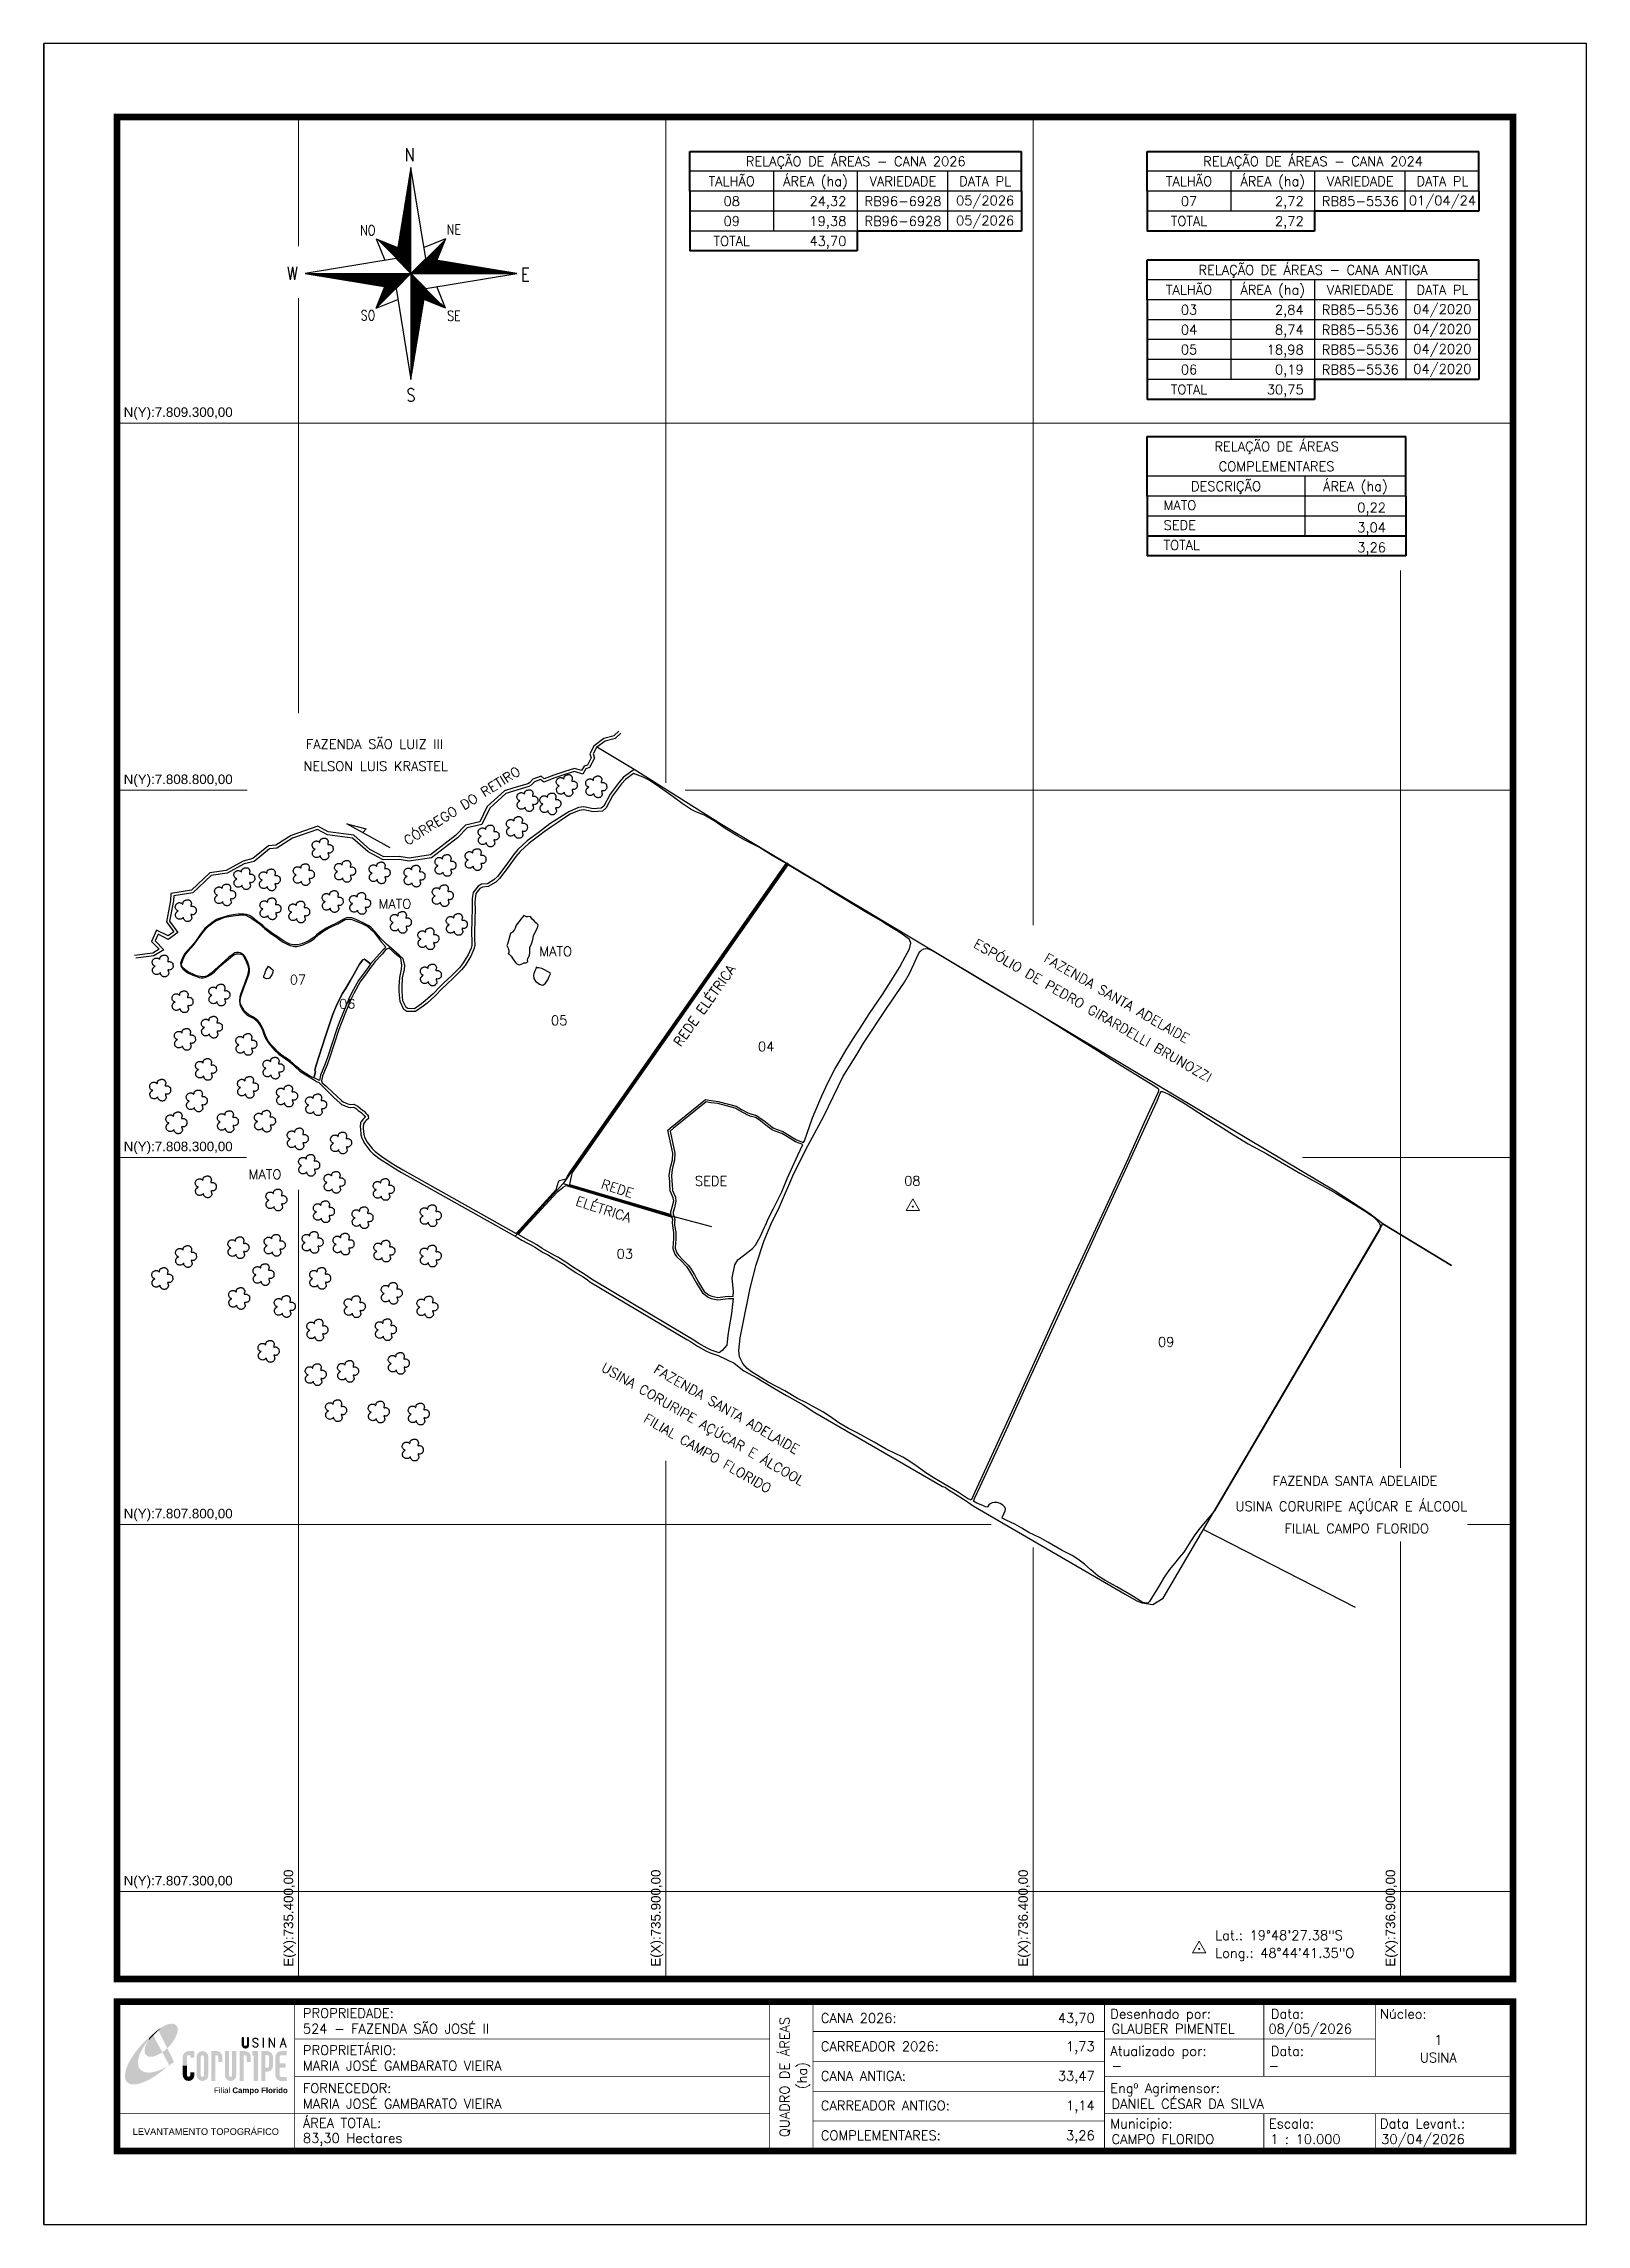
# Model space of a CAD drawing. Header units: millimetres. Extents: x 735053 to 737153, y 7806847 to 7809817.
import ezdxf
from ezdxf.enums import TextEntityAlignment as Align

# ---------------------------------------------------------------- set-up
doc = ezdxf.new("R2010")
doc.units = ezdxf.units.MM
doc.linetypes.add('CONTINUO', pattern=[0])
doc.linetypes.add('LIN0', pattern=[0])
for name, color, linetype in [('0114000524', 1, 'Continuous'), ('0114000524003', 5, 'Continuous'), ('0114000524004', 5, 'Continuous'), ('0114000524005', 5, 'Continuous'), ('0114000524006', 5, 'Continuous'), ('0114000524007', 5, 'Continuous'), ('0114000524008', 5, 'Continuous'), ('0114000524009', 5, 'Continuous'), ('CURSOS_D_AGUA', 5, 'Continuous'), ('MARGEM', 7, 'CONTINUO'), ('MATO', 3, 'LIN0'), ('QUADRO_DE_AREAS_CANA_2026', 7, 'Continuous'), ('QUADRO_DE_AREAS_CANA_ANTIGA', 7, 'Continuous'), ('QUADRO_DE_AREAS_COMPLEMENTARES', 7, 'Continuous'), ('REDE_DE_LUZ', 6, 'Continuous'), ('SEDE', 7, 'Continuous'), ('SETA_NORTE', 3, 'Continuous'), ('TEXTO', 7, 'Continuous')]:
    doc.layers.add(name, color=color, linetype=linetype)
doc.layers.add('MALHA', color=8, linetype='Continuous', lineweight=5)
doc.styles.add('ARIAL', font='arial.ttf')
doc.styles.add('ROMANS', font='romans', dxfattribs={"height": 0.2})
doc.styles.add('SIMPLEX', font='simplex', dxfattribs={"height": 0.2})
doc.styles.get("Standard").update_dxf_attribs({"font": 'arial.ttf'})

msp = doc.modelspace()

# ---------------------------------------------------------------- texts
at = {"layer": 'MALHA'}
for s, p in [('N(Y):7.809.300,00', (735162, 7809304.5)), ('N(Y):7.808.800,00', (735162, 7808804.5)), ('N(Y):7.808.300,00', (735162, 7808304.5)), ('N(Y):7.807.800,00', (735162, 7807804.5)), ('N(Y):7.807.300,00', (735162, 7807304.5))]:
    msp.add_text(s, height=13, dxfattribs=at).set_placement(p, align=Align.BOTTOM_LEFT)
for s, p in [('E(X):735.400,00', (735396.7, 7807197.8)), ('E(X):735.900,00', (735896.7, 7807197.8)), ('E(X):736.400,00', (736396.7, 7807197.8)), ('E(X):736.900,00', (736896.7, 7807197.8))]:
    msp.add_text(s, height=13, rotation=90, dxfattribs=at).set_placement(p, align=Align.BOTTOM_LEFT)
at = {"layer": 'MARGEM', "color": 7, "linetype": 'Continuous', "style": 'SIMPLEX'}
for s, p in [('524 - FAZENDA SÃO JOSÉ II ', (735406, 7807119.8, 562)), ('CANA 2026:', (736111, 7807134.3, 562)), ('08/05/2026', (736720.3, 7807119.8, 562)), ('CARREADOR 2026:', (736111, 7807095.8, 562)), ('GLAUBER PIMENTEL', (736506.7, 7807119.8, 562)), ('MARIA JOSÉ GAMBARATO VIEIRA', (735406, 7807069.4, 562)), ('-', (736506.7, 7807069.4, 562)), ('-', (736720.3, 7807069.4, 562)), ('CANA ANTIGA:', (736111, 7807055.5, 562)), ('MARIA JOSÉ GAMBARATO VIEIRA', (735406, 7807017.6, 562)), ('CARREADOR ANTIGO:', (736111, 7807015.2, 562)), ('DANIEL CÉSAR DA SILVA', (736506.7, 7807017.6, 562)), ('COMPLEMENTARES:', (736111, 7806974.5, 562)), ('30/04/2026', (736873.8, 7806969.4, 562)), ('83,30 Hectares', (735406, 7806970.9, 562)), ('CAMPO FLORIDO ', (736506.7, 7806969.4, 562)), ('1 : 10.000', (736722.7, 7806969.4, 562))]:
    msp.add_text(s, height=13, dxfattribs=at).set_placement(p, align=Align.TOP_LEFT)
at = {"layer": 'MARGEM', "color": 7, "linetype": 'Continuous', "lineweight": 9, "style": 'SIMPLEX'}
for s, p in [('PROPRIEDADE:', (735406, 7807141, 562)), ('Desenhado por:', (736505, 7807140, 562)), ('Data:', (736723.6, 7807140, 562)), ('Núcleo:', (736872.1, 7807140, 562)), ('PROPRIETÁRIO:', (735406, 7807090.6, 562)), ('Atualizado por:', (736505, 7807089.4, 562)), ('Data:', (736723.6, 7807089.4, 562)), ('FORNECEDOR:', (735406, 7807038.8, 562)), ('Engº Agrimensor:', (736505, 7807038.8, 562)), ('ÁREA TOTAL:', (735406, 7806991.4, 562)), ('Municipio:', (736505, 7806990.6, 562)), ('Escala:', (736721, 7806990.6, 562)), ('Data Levant.:', (736872.1, 7806990.6, 562))]:
    msp.add_text(s, height=13, dxfattribs=at).set_placement(p, align=Align.TOP_LEFT)
at = {"layer": 'MARGEM', "color": 7, "linetype": 'Continuous', "style": 'SIMPLEX'}
for s, p in [('QUADRO DE ÁREAS', (736061.7, 7807047.5, 562)), ('(ha)', (736085.5, 7807049.5, 562))]:
    msp.add_text(s, height=13, rotation=90, dxfattribs=at).set_placement(p, align=Align.MIDDLE_CENTER)
for s, p in [('43,70', (736483.8, 7807134.3, 562)), ('1,73', (736483.8, 7807095.8, 562)), ('33,47', (736483.8, 7807055.5, 562)), ('1,14', (736483.8, 7807015.2, 562)), ('3,26', (736483.8, 7806974.5, 562))]:
    msp.add_text(s, height=13, dxfattribs=at).set_placement(p, align=Align.TOP_RIGHT)
for s, p in [('1', (736951.5, 7807098, 562)), ('USINA', (736951.5, 7807074, 562))]:
    msp.add_text(s, height=13, dxfattribs=at).set_placement(p, align=Align.MIDDLE_CENTER)
at = {"layer": 'MARGEM', "color": 7, "linetype": 'ByBlock'}
msp.add_text('LEVANTAMENTO TOPOGRÁFICO', height=9, dxfattribs=at).set_placement((735273.8, 7806973.2, 562), align=Align.MIDDLE_CENTER)
at = {"layer": 'QUADRO_DE_AREAS_CANA_2026', "linetype": 'Continuous', "style": 'SIMPLEX'}
for s, p in [('RELAÇÃO DE ÁREAS - CANA 2026', (736158.5, 7809656.5)), ('TALHÃO', (735989.7, 7809629.4)), ('ÁREA (ha)', (736103.6, 7809629.4)), ('VARIEDADE', (736222.8, 7809629.4)), ('DATA PL', (736334.6, 7809629.4)), ('08', (735989.7, 7809602.2)), ('RB96-6928', (736222.8, 7809602.2)), ('05/2026', (736334.6, 7809603.1)), ('09', (735989.7, 7809575.1)), ('RB96-6928', (736222.8, 7809575.1)), ('05/2026', (736334.6, 7809576)), ('TOTAL', (735989.7, 7809547.9))]:
    msp.add_text(s, height=13, dxfattribs=at).set_placement(p, align=Align.MIDDLE_CENTER)
for s, p in [('24,32', (736145.7, 7809595.7)), ('19,38', (736145.7, 7809568.5)), ('43,70', (736145.7, 7809541.4))]:
    msp.add_text(s, height=13, dxfattribs=at).set_placement(p, align=Align.RIGHT)
at = {"layer": 'QUADRO_DE_AREAS_CANA_ANTIGA', "linetype": 'Continuous', "style": 'SIMPLEX'}
for s, p in [('RELAÇÃO DE ÁREAS - CANA 2024', (736781, 7809656.5)), ('TALHÃO', (736612.2, 7809629.4)), ('ÁREA (ha)', (736726.1, 7809629.4)), ('VARIEDADE', (736845.3, 7809629.4)), ('DATA PL', (736957.1, 7809629.4)), ('07', (736612.2, 7809602.2)), ('RB85-5536', (736845.3, 7809602.2)), ('01/04/24', (736957.1, 7809603.1)), ('TOTAL', (736612.2, 7809575.1)), ('RELAÇÃO DE ÁREAS - CANA ANTIGA', (736781, 7809508.6)), ('TALHÃO', (736612.2, 7809481.5)), ('ÁREA (ha)', (736726.1, 7809481.5)), ('VARIEDADE', (736845.3, 7809481.5)), ('DATA PL', (736957.1, 7809481.5)), ('03', (736612.2, 7809454.4)), ('RB85-5536', (736845.3, 7809454.4)), ('04/2020', (736957.1, 7809455.2)), ('04/2020', (736957.1, 7809428.1)), ('04', (736612.2, 7809427.2)), ('RB85-5536', (736845.3, 7809427.2)), ('04/2020', (736957.1, 7809401)), ('05', (736612.2, 7809400.1)), ('06', (736612.2, 7809372.9)), ('RB85-5536', (736845.3, 7809400.1)), ('RB85-5536', (736845.3, 7809372.9)), ('04/2020', (736957.1, 7809373.8)), ('TOTAL', (736612.2, 7809345.8))]:
    msp.add_text(s, height=13, dxfattribs=at).set_placement(p, align=Align.MIDDLE_CENTER)
for s, p in [('2,72', (736768.2, 7809595.7)), ('2,72', (736768.2, 7809568.5)), ('2,84', (736768.2, 7809447.8)), ('8,74', (736768.2, 7809420.7)), ('18,98', (736768.2, 7809393.5)), ('0,19', (736768.2, 7809366.4)), ('30,75', (736768.2, 7809339.2))]:
    msp.add_text(s, height=13, dxfattribs=at).set_placement(p, align=Align.RIGHT)
at = {"layer": 'QUADRO_DE_AREAS_COMPLEMENTARES', "linetype": 'Continuous', "style": 'SIMPLEX'}
for s, p in [('RELAÇÃO DE ÁREAS', (736731.4, 7809268.2)), ('COMPLEMENTARES', (736731.4, 7809241.1)), ('DESCRIÇÃO', (736662.5, 7809214)), ('ÁREA (ha)', (736838.6, 7809214))]:
    msp.add_text(s, height=13, dxfattribs=at).set_placement(p, align=Align.MIDDLE_CENTER)
for s, p in [('MATO', (736577.5, 7809188.2)), ('TOTAL', (736577.5, 7809133.9)), ('SEDE', (736577.5, 7809161))]:
    msp.add_text(s, height=13, dxfattribs=at).set_placement(p, align=Align.MIDDLE_LEFT)
for s, p in [('0,22', (736880.2, 7809178.5)), ('3,04', (736880.2, 7809151.4)), ('3,26', (736880.2, 7809124.2))]:
    msp.add_text(s, height=13, dxfattribs=at).set_placement(p, align=Align.RIGHT)
at = {"layer": 'REDE_DE_LUZ', "style": 'SIMPLEX'}
for s, rotation, p in [('REDE ELÉTRICA', 54.6866, (735920.1, 7808449.7)), ('REDE', 342.0839, (735810.9, 7808258.1)), ('ELÉTRICA', 342.0839, (735776.4, 7808235))]:
    msp.add_text(s, height=13, rotation=rotation, dxfattribs=at).set_placement(p)
at = {"layer": 'TEXTO', "style": 'SIMPLEX'}
for s, p in [('FAZENDA SÃO LUIZ III', (735410.1, 7808856.3)), ('NELSON LUIS KRASTEL', (735406.6, 7808826.3)), ('MATO', (735508.9, 7808638.8)), ('MATO', (735727.7, 7808574)), ('07', (735388.1, 7808535.5)), ('06', (735455.2, 7808502.6)), ('05', (735743.6, 7808480.1)), ('04', (736025.5, 7808444.5)), ('MATO', (735332.1, 7808270.4)), ('SEDE', (735939.6, 7808261.4)), ('08', (736224.4, 7808261.5)), ('03', (735833.1, 7808162.1)), ('09', (736569.9, 7808042.1)), ('FAZENDA SANTA ADELAIDE', (736725.7, 7807852.9)), ('USINA CORURIPE AÇÚCAR E ÁLCOOL', (736675.4, 7807818.3)), ('FILIAL CAMPO FLORIDO', (736742.1, 7807788))]:
    msp.add_text(s, height=13, dxfattribs=at).set_placement(p)
for s, rotation, p in [('CÓRREGO DO RETIRO', 32.241, (735548.6, 7808724.3)), ('ESPÓLIO DE PEDRO GIRARDELLI BRUNOZZI', 330, (736317.8, 7808586.9)), ('FAZENDA SANTA ADELAIDE', 330, (736413.3, 7808567.3)), ('USINA CORURIPE AÇÚCAR E ÁLCOOL', 330, (735810.8, 7808010)), ('FAZENDA SANTA ADELAIDE', 330, (735882.3, 7808007.5)), ('FILIAL CAMPO FLORIDO', 330, (735868.4, 7807940.4))]:
    msp.add_text(s, height=13, rotation=rotation, dxfattribs=at).set_placement(p)
at = {"layer": 'TEXTO', "linetype": 'ByBlock', "style": 'SIMPLEX'}
for s, p in [('Lat.: 19°48\'27.38"S', (736647.8, 7807234, 1218.7)), ('Long.: 48°44\'41.35"O', (736647.8, 7807209.9, 1218.7))]:
    msp.add_text(s, height=13, dxfattribs=at).set_placement(p)

# ---------------------------------------------------------------- blocks, each defined once
blk = doc.blocks.new('A$C309442C0')
at = {"layer": 'SETA_NORTE', "linetype": 'Continuous'}
h = blk.add_hatch(dxfattribs=at)
h.set_pattern_fill('ANSI31', color=256, scale=0.1375, angle=-90, style=0)
h.set_pattern_definition([(315, (-215853.3434, 13873.16845), (0.3086963042, 0.3086963042), [])])
h.paths.add_polyline_path([(73.5, 97.4), (74.7, 104.9), (60, 110.8)])
h = blk.add_hatch(dxfattribs=at)
h.set_pattern_fill('ANSI31', color=256, scale=0.1375, angle=180, style=0)
h.set_pattern_definition([(225, (13869.59828, 216024.21475), (0.3086963042, -0.3086963042), [])])
h.paths.add_polyline_path([(93.8, 97.4), (101.4, 96.2), (107.3, 110.8)])
h = blk.add_hatch(dxfattribs=at)
h.set_pattern_fill('ANSI31', color=256, scale=0.1375, style=0)
h.set_pattern_definition([(45, (-13702.2971, -215849.77324), (-0.3086963042, 0.3086963042), [])])
h.paths.add_polyline_path([(73.5, 77), (65.9, 78.3), (60, 63.6)])
h = blk.add_hatch(dxfattribs=at)
h.set_pattern_fill('ANSI31', color=256, scale=0.1375, angle=90, style=0)
h.set_pattern_definition([(135, (216020.6446, -13698.72693), (-0.3086963042, -0.3086963042), [])])
h.paths.add_polyline_path([(93.8, 77), (92.6, 69.5), (107.3, 63.6)])
for p, q in [((81.6, 146.8), (83.7, 148.9)), ((81.7, 147.6), (83.7, 149.5)), ((81.8, 148.3), (83.7, 150.1)), ((82, 149.1), (83.7, 150.8)), ((82.1, 149.9), (83.7, 151.4)), ((82.2, 150.6), (83.7, 152.1)), ((82.3, 151.4), (83.7, 152.7)), ((82.5, 152.2), (83.7, 153.3)), ((82.6, 152.9), (83.7, 154)), ((82.7, 153.7), (83.7, 154.6)), ((82.9, 154.4), (83.7, 155.2)), ((83, 155.2), (83.7, 155.9)), ((83.1, 156), (83.7, 156.5)), ((83.2, 156.7), (83.7, 157.2)), ((83.4, 157.5), (83.7, 157.8)), ((83.5, 158.3), (83.7, 158.4)), ((83.6, 159), (83.7, 159.1)), ((78.7, 129.3), (83.7, 134.2)), ((78.8, 130), (83.7, 134.9)), ((79, 130.8), (83.7, 135.5)), ((79.1, 131.6), (83.7, 136.1)), ((79.2, 132.3), (83.7, 136.8)), ((79.3, 133.1), (83.7, 137.4)), ((79.5, 133.8), (83.7, 138)), ((79.6, 134.6), (83.7, 138.7)), ((79.7, 135.4), (83.7, 139.3)), ((79.8, 136.1), (83.7, 140)), ((80, 136.9), (83.7, 140.6)), ((80.1, 137.7), (83.7, 141.2)), ((80.2, 138.4), (83.7, 141.9)), ((80.3, 139.2), (83.7, 142.5)), ((80.5, 139.9), (83.7, 143.1)), ((80.6, 140.7), (83.7, 143.8)), ((80.7, 141.5), (83.7, 144.4)), ((80.8, 142.2), (83.7, 145)), ((81, 143), (83.7, 145.7)), ((81.1, 143.8), (83.7, 146.3)), ((81.2, 144.5), (83.7, 147)), ((81.3, 145.3), (83.7, 147.6)), ((81.5, 146.1), (83.7, 148.2)), ((75.7, 111), (83.7, 118.9)), ((75.8, 111.7), (83.7, 119.6)), ((75.9, 112.5), (83.7, 120.2)), ((76.1, 113.3), (83.7, 120.8)), ((76.2, 114), (83.7, 121.5)), ((76.3, 114.8), (83.7, 122.1)), ((76.4, 115.5), (83.7, 122.8)), ((76.6, 116.3), (83.7, 123.4)), ((76.7, 117.1), (83.7, 124)), ((76.8, 117.8), (83.7, 124.7)), ((76.9, 118.6), (83.7, 125.3)), ((77.1, 119.4), (83.7, 125.9)), ((77.2, 120.1), (83.7, 126.6)), ((77.3, 120.9), (83.7, 127.2)), ((77.4, 121.6), (83.7, 127.8)), ((77.6, 122.4), (83.7, 128.5)), ((77.7, 123.2), (83.7, 129.1)), ((77.8, 123.9), (83.7, 129.8)), ((78, 124.7), (83.7, 130.4)), ((78.1, 125.5), (83.7, 131)), ((78.2, 126.2), (83.7, 131.7)), ((78.3, 127), (83.7, 132.3)), ((78.5, 127.7), (83.7, 132.9)), ((78.6, 128.5), (83.7, 133.6)), ((60, 110.8), (74.7, 104.9)), ((60, 110.8), (65.9, 96.2)), ((73.5, 97.3), (83.7, 107.5)), ((73.6, 98), (83.7, 108.1)), ((73.7, 98.8), (83.7, 108.7)), ((73.8, 99.5), (83.7, 109.4)), ((73.8, 97), (83.7, 106.8)), ((73.9, 100.3), (83.7, 110)), ((74.1, 101.1), (83.7, 110.6)), ((74.2, 101.8), (83.7, 111.3)), ((74.2, 96.7), (83.7, 106.2)), ((74.3, 102.6), (83.7, 111.9)), ((74.4, 103.3), (83.7, 112.6)), ((74.5, 96.4), (83.7, 105.6)), ((74.6, 104.1), (83.7, 113.2)), ((74.7, 104.9), (83.7, 113.8)), ((74.8, 105.6), (83.7, 114.5)), ((74.8, 96.1), (83.7, 104.9)), ((74.9, 106.4), (83.7, 115.1)), ((75.1, 107.2), (83.7, 115.7)), ((75.1, 95.7), (83.7, 104.3)), ((75.2, 107.9), (83.7, 116.4)), ((75.3, 108.7), (83.7, 117)), ((75.4, 109.4), (83.7, 117.7)), ((75.6, 110.2), (83.7, 118.3)), ((107.3, 110.8), (92.6, 104.9)), ((107.3, 110.8), (101.4, 96.2)), ((75.4, 95.4), (83.7, 103.6)), ((75.8, 95.1), (83.7, 103)), ((76.1, 94.8), (83.7, 102.4)), ((76.4, 94.5), (83.7, 101.7)), ((76.7, 94.2), (83.7, 101.1)), ((77, 93.8), (83.7, 100.5)), ((77.4, 93.5), (83.7, 99.8)), ((77.7, 93.2), (83.7, 99.2)), ((78, 92.9), (83.7, 98.5)), ((78.3, 92.6), (83.7, 97.9)), ((78.6, 92.2), (83.7, 97.3)), ((78.9, 91.9), (83.7, 96.6)), ((79.3, 91.6), (83.7, 96)), ((79.6, 91.3), (83.7, 95.4)), ((79.9, 91), (83.7, 94.7)), ((80.2, 90.7), (83.7, 94.1)), ((80.5, 90.3), (83.7, 93.4)), ((80.9, 90), (83.7, 92.8)), ((81.2, 89.7), (83.7, 92.2)), ((81.5, 89.4), (83.7, 91.5)), ((81.8, 89.1), (83.7, 90.9)), ((82.1, 88.7), (83.7, 90.3)), ((82.4, 88.4), (83.7, 89.6)), ((83.8, 87.2), (94, 97.4)), ((84.4, 87.2), (94.5, 97.3)), ((85.1, 87.2), (95.1, 97.2)), ((85.7, 87.2), (95.6, 97.1)), ((86.3, 87.2), (96.2, 97)), ((87, 87.2), (96.7, 96.9)), ((87.6, 87.2), (97.2, 96.9)), ((88.3, 87.2), (97.8, 96.8)), ((88.9, 87.2), (98.3, 96.7)), ((89.5, 87.2), (98.9, 96.6)), ((90.2, 87.2), (99.4, 96.5)), ((90.8, 87.2), (100, 96.4)), ((91.4, 87.2), (100.5, 96.3)), ((92.1, 87.2), (101.1, 96.2)), ((92.7, 87.2), (101.6, 96.1)), ((93.4, 87.2), (102.2, 96)), ((94, 87.2), (102.7, 96)), ((94.6, 87.2), (103.3, 95.9)), ((95.3, 87.2), (103.8, 95.8)), ((95.9, 87.2), (104.4, 95.7)), ((96.5, 87.2), (104.9, 95.6)), ((97.2, 87.2), (105.5, 95.5)), ((97.8, 87.2), (106, 95.4)), ((98.4, 87.2), (106.5, 95.3)), ((99.1, 87.2), (107.1, 95.2)), ((99.7, 87.2), (107.6, 95.1)), ((100.4, 87.2), (108.2, 95.1)), ((101, 87.2), (108.7, 95)), ((101.6, 87.2), (109.3, 94.9)), ((102.3, 87.2), (109.8, 94.8)), ((102.9, 87.2), (110.4, 94.7)), ((103.5, 87.2), (110.9, 94.6)), ((104.2, 87.2), (111.5, 94.5)), ((104.8, 87.2), (112, 94.4)), ((105.5, 87.2), (112.6, 94.3)), ((106.1, 87.2), (113.1, 94.2)), ((106.7, 87.2), (113.7, 94.1)), ((107.4, 87.2), (114.2, 94.1)), ((108, 87.2), (114.8, 94)), ((108.6, 87.2), (115.3, 93.9)), ((109.3, 87.2), (115.8, 93.8)), ((109.9, 87.2), (116.4, 93.7)), ((110.6, 87.2), (116.9, 93.6)), ((111.2, 87.2), (117.5, 93.5)), ((111.8, 87.2), (118, 93.4)), ((112.5, 87.2), (118.6, 93.3)), ((113.1, 87.2), (119.1, 93.2)), ((113.7, 87.2), (119.7, 93.2)), ((114.4, 87.2), (120.2, 93.1)), ((115, 87.2), (120.8, 93)), ((115.6, 87.2), (121.3, 92.9)), ((116.3, 87.2), (121.9, 92.8)), ((116.9, 87.2), (122.4, 92.7)), ((117.6, 87.2), (123, 92.6)), ((118.2, 87.2), (123.5, 92.5)), ((118.8, 87.2), (124, 92.4)), ((119.5, 87.2), (124.6, 92.3)), ((120.1, 87.2), (125.1, 92.3)), ((120.7, 87.2), (125.7, 92.2)), ((121.4, 87.2), (126.2, 92.1)), ((122, 87.2), (126.8, 92)), ((122.7, 87.2), (127.3, 91.9)), ((123.3, 87.2), (127.9, 91.8)), ((123.9, 87.2), (128.4, 91.7)), ((124.6, 87.2), (129, 91.6)), ((125.2, 87.2), (129.5, 91.5)), ((125.8, 87.2), (130.1, 91.4)), ((126.5, 87.2), (130.6, 91.4)), ((127.1, 87.2), (131.2, 91.3)), ((127.8, 87.2), (131.7, 91.2)), ((128.4, 87.2), (132.3, 91.1)), ((129, 87.2), (132.8, 91)), ((129.7, 87.2), (133.3, 90.9)), ((130.3, 87.2), (133.9, 90.8)), ((130.9, 87.2), (134.4, 90.7)), ((131.6, 87.2), (135, 90.6)), ((132.2, 87.2), (135.5, 90.5)), ((132.8, 87.2), (136.1, 90.5)), ((133.5, 87.2), (136.6, 90.4)), ((134.1, 87.2), (137.2, 90.3)), ((134.8, 87.2), (137.7, 90.2)), ((135.4, 87.2), (138.3, 90.1)), ((136, 87.2), (138.8, 90)), ((136.7, 87.2), (139.4, 89.9)), ((137.3, 87.2), (139.9, 89.8)), ((137.9, 87.2), (140.5, 89.7)), ((138.6, 87.2), (141, 89.6)), ((139.2, 87.2), (141.6, 89.6)), ((139.9, 87.2), (142.1, 89.5)), ((140.5, 87.2), (142.6, 89.4)), ((141.1, 87.2), (143.2, 89.3)), ((141.8, 87.2), (143.7, 89.2)), ((142.4, 87.2), (144.3, 89.1)), ((11.8, 87.2), (11.8, 87.2)), ((12.3, 87.1), (12.4, 87.2)), ((12.9, 87), (13.1, 87.2)), ((13.4, 86.9), (13.7, 87.2)), ((14, 86.8), (14.4, 87.2)), ((14.5, 86.7), (15, 87.2)), ((15.1, 86.6), (15.6, 87.2)), ((15.6, 86.6), (16.3, 87.2)), ((16.2, 86.5), (16.9, 87.2)), ((16.7, 86.4), (17.5, 87.2)), ((17.2, 86.3), (18.2, 87.2)), ((17.8, 86.2), (18.8, 87.2)), ((18.3, 86.1), (19.5, 87.2)), ((18.9, 86), (20.1, 87.2)), ((19.4, 85.9), (20.7, 87.2)), ((20, 85.8), (21.4, 87.2)), ((20.5, 85.7), (22, 87.2)), ((21.1, 85.7), (22.6, 87.2)), ((21.6, 85.6), (23.3, 87.2)), ((22.2, 85.5), (23.9, 87.2)), ((22.7, 85.4), (24.6, 87.2)), ((23.3, 85.3), (25.2, 87.2)), ((23.8, 85.2), (25.8, 87.2)), ((24.4, 85.1), (26.5, 87.2)), ((24.9, 85), (27.1, 87.2)), ((25.5, 84.9), (27.7, 87.2)), ((26, 84.8), (28.4, 87.2)), ((26.5, 84.8), (29, 87.2)), ((27.1, 84.7), (29.6, 87.2)), ((27.6, 84.6), (30.3, 87.2)), ((28.2, 84.5), (30.9, 87.2)), ((28.7, 84.4), (31.6, 87.2)), ((29.3, 84.3), (32.2, 87.2)), ((29.8, 84.2), (32.8, 87.2)), ((30.4, 84.1), (33.5, 87.2)), ((30.9, 84), (34.1, 87.2)), ((31.5, 83.9), (34.7, 87.2)), ((32, 83.9), (35.4, 87.2)), ((32.6, 83.8), (36, 87.2)), ((33.1, 83.7), (36.7, 87.2)), ((33.7, 83.6), (37.3, 87.2)), ((34.2, 83.5), (37.9, 87.2)), ((34.7, 83.4), (38.6, 87.2)), ((35.3, 83.3), (39.2, 87.2)), ((35.8, 83.2), (39.8, 87.2)), ((36.4, 83.1), (40.5, 87.2)), ((36.9, 83), (41.1, 87.2)), ((37.5, 83), (41.8, 87.2)), ((38, 82.9), (42.4, 87.2)), ((38.6, 82.8), (43, 87.2)), ((39.1, 82.7), (43.7, 87.2)), ((39.7, 82.6), (44.3, 87.2)), ((40.2, 82.5), (44.9, 87.2)), ((40.8, 82.4), (45.6, 87.2)), ((41.3, 82.3), (46.2, 87.2)), ((41.9, 82.2), (46.8, 87.2)), ((42.4, 82.1), (47.5, 87.2)), ((43, 82.1), (48.1, 87.2)), ((43.5, 82), (48.8, 87.2)), ((44, 81.9), (49.4, 87.2)), ((44.6, 81.8), (50, 87.2)), ((45.1, 81.7), (50.7, 87.2)), ((45.7, 81.6), (51.3, 87.2)), ((46.2, 81.5), (51.9, 87.2)), ((46.8, 81.4), (52.6, 87.2)), ((47.3, 81.3), (53.2, 87.2)), ((47.9, 81.2), (53.9, 87.2)), ((48.4, 81.2), (54.5, 87.2)), ((49, 81.1), (55.1, 87.2)), ((49.5, 81), (55.8, 87.2)), ((50.1, 80.9), (56.4, 87.2)), ((50.6, 80.8), (57, 87.2)), ((51.2, 80.7), (57.7, 87.2)), ((51.7, 80.6), (58.3, 87.2)), ((52.3, 80.5), (59, 87.2)), ((52.8, 80.4), (59.6, 87.2)), ((53.3, 80.3), (60.2, 87.2)), ((53.9, 80.3), (60.9, 87.2)), ((54.4, 80.2), (61.5, 87.2)), ((55, 80.1), (62.1, 87.2)), ((55.5, 80), (62.8, 87.2)), ((56.1, 79.9), (63.4, 87.2)), ((56.6, 79.8), (64, 87.2)), ((57.2, 79.7), (64.7, 87.2)), ((57.7, 79.6), (65.3, 87.2)), ((58.3, 79.5), (66, 87.2)), ((58.8, 79.4), (66.6, 87.2)), ((59.4, 79.4), (67.2, 87.2)), ((59.9, 79.3), (67.9, 87.2)), ((83.7, 87.2), (60, 63.6)), ((60, 63.6), (65.9, 78.3)), ((60.5, 79.2), (68.5, 87.2)), ((61, 79.1), (69.1, 87.2)), ((61.5, 79), (69.8, 87.2)), ((62.1, 78.9), (70.4, 87.2)), ((62.6, 78.8), (71.1, 87.2)), ((63.2, 78.7), (71.7, 87.2)), ((63.7, 78.6), (72.3, 87.2)), ((64.3, 78.5), (73, 87.2)), ((64.8, 78.4), (73.6, 87.2)), ((65.4, 78.4), (74.2, 87.2)), ((65.9, 78.3), (74.9, 87.2)), ((66.5, 78.2), (75.5, 87.2)), ((67, 78.1), (76.2, 87.2)), ((67.6, 78), (76.8, 87.2)), ((68.1, 77.9), (77.4, 87.2)), ((68.7, 77.8), (78.1, 87.2)), ((69.2, 77.7), (78.7, 87.2)), ((69.8, 77.6), (79.3, 87.2)), ((70.3, 77.5), (80, 87.2)), ((70.8, 77.5), (80.6, 87.2)), ((71.4, 77.4), (81.2, 87.2)), ((71.9, 77.3), (81.9, 87.2)), ((72.5, 77.2), (82.5, 87.2)), ((73, 77.1), (83.2, 87.2)), ((82.8, 88.1), (83.7, 89)), ((83.1, 87.8), (83.7, 88.4)), ((83.4, 87.5), (83.7, 87.7)), ((83.7, 87.1), (83.7, 87.1)), ((83.7, 86.4), (84, 86.8)), ((83.7, 85.8), (84.4, 86.5)), ((83.7, 85.2), (84.7, 86.2)), ((83.7, 84.5), (85, 85.9)), ((83.7, 83.9), (85.3, 85.6)), ((83.7, 83.3), (85.6, 85.2)), ((83.7, 82.6), (86, 84.9)), ((83.7, 82), (86.3, 84.6)), ((83.7, 81.3), (86.6, 84.3)), ((83.7, 80.7), (86.9, 84)), ((83.7, 80.1), (87.2, 83.6)), ((83.7, 79.4), (87.5, 83.3)), ((83.7, 78.8), (87.9, 83)), ((83.7, 78.2), (88.2, 82.7)), ((83.7, 77.5), (88.5, 82.4)), ((83.7, 76.9), (88.8, 82.1)), ((83.7, 76.2), (89.1, 81.7)), ((83.7, 75.6), (89.5, 81.4)), ((83.7, 75), (89.8, 81.1)), ((83.7, 74.3), (90.1, 80.8)), ((83.7, 73.7), (90.4, 80.5)), ((83.7, 73.1), (90.7, 80.1)), ((83.7, 72.4), (91, 79.8)), ((83.7, 71.8), (91.4, 79.5)), ((83.7, 71.2), (91.7, 79.2)), ((83.7, 70.5), (92, 78.9)), ((83.7, 69.9), (92.3, 78.5)), ((83.7, 69.2), (92.6, 78.2)), ((83.7, 68.6), (93, 77.9)), ((83.7, 68), (93.3, 77.6)), ((83.7, 67.3), (93.6, 77.3)), ((83.7, 66.7), (93.8, 76.9)), ((83.7, 66.1), (93.7, 76.1)), ((83.7, 65.4), (93.6, 75.3)), ((83.7, 64.8), (93.4, 74.6)), ((107.3, 63.6), (101.4, 78.3)), ((143, 87.2), (144.8, 89)), ((143.7, 87.2), (145.4, 88.9)), ((144.3, 87.2), (145.9, 88.8)), ((144.9, 87.2), (146.5, 88.7)), ((145.6, 87.2), (147, 88.7)), ((146.2, 87.2), (147.6, 88.6)), ((146.9, 87.2), (148.1, 88.5)), ((147.5, 87.2), (148.7, 88.4)), ((148.1, 87.2), (149.2, 88.3)), ((148.8, 87.2), (149.8, 88.2)), ((149.4, 87.2), (150.3, 88.1)), ((150, 87.2), (150.8, 88)), ((150.7, 87.2), (151.4, 87.9)), ((151.3, 87.2), (151.9, 87.8)), ((152, 87.2), (152.5, 87.8)), ((152.6, 87.2), (153, 87.7)), ((153.2, 87.2), (153.6, 87.6)), ((153.9, 87.2), (154.1, 87.5)), ((154.5, 87.2), (154.7, 87.4)), ((155.1, 87.2), (155.2, 87.3)), ((60, 63.6), (74.7, 69.5)), ((83.7, 64.1), (93.3, 73.8)), ((83.7, 63.5), (93.2, 73)), ((83.7, 62.9), (93.1, 72.3)), ((83.7, 62.2), (92.9, 71.5)), ((83.7, 61.6), (92.8, 70.8)), ((83.7, 61), (92.7, 70)), ((83.7, 60.3), (92.6, 69.2)), ((83.7, 59.7), (92.4, 68.5)), ((83.7, 59), (92.3, 67.7)), ((83.7, 58.4), (92.2, 66.9)), ((83.7, 57.8), (92.1, 66.2)), ((83.7, 57.1), (91.9, 65.4)), ((83.7, 56.5), (91.8, 64.7)), ((83.7, 55.9), (91.7, 63.9)), ((83.7, 55.2), (91.6, 63.1)), ((83.7, 54.6), (91.4, 62.4)), ((83.7, 54), (91.3, 61.6)), ((83.7, 53.3), (91.2, 60.8)), ((83.7, 52.7), (91.1, 60.1)), ((107.3, 63.6), (92.6, 69.5)), ((83.7, 52), (90.9, 59.3)), ((83.7, 51.4), (90.8, 58.6)), ((83.7, 50.8), (90.7, 57.8)), ((83.7, 50.1), (90.5, 57)), ((83.7, 49.5), (90.4, 56.3)), ((83.7, 48.9), (90.3, 55.5)), ((83.7, 48.2), (90.2, 54.7)), ((83.7, 47.6), (90, 54)), ((83.7, 46.9), (89.9, 53.2)), ((83.7, 46.3), (89.8, 52.5)), ((83.7, 45.7), (89.7, 51.7)), ((83.7, 45), (89.5, 50.9)), ((83.7, 44.4), (89.4, 50.2)), ((83.7, 43.8), (89.3, 49.4)), ((83.7, 43.1), (89.2, 48.6)), ((83.7, 42.5), (89, 47.9)), ((83.7, 41.8), (88.9, 47.1)), ((83.7, 41.2), (88.8, 46.3)), ((83.7, 40.6), (88.7, 45.6)), ((83.7, 39.9), (88.5, 44.8)), ((83.7, 39.3), (88.4, 44.1)), ((83.7, 38.7), (88.3, 43.3)), ((83.7, 38), (88.2, 42.5)), ((83.7, 37.4), (88, 41.8)), ((83.7, 36.8), (87.9, 41)), ((83.7, 36.1), (87.8, 40.2)), ((83.7, 35.5), (87.7, 39.5)), ((83.7, 34.8), (87.5, 38.7)), ((83.7, 34.2), (87.4, 38)), ((83.7, 33.6), (87.3, 37.2)), ((83.7, 32.9), (87.2, 36.4)), ((83.7, 32.3), (87, 35.7)), ((83.7, 31.7), (86.9, 34.9)), ((83.7, 31), (86.8, 34.1)), ((83.7, 30.4), (86.7, 33.4)), ((83.7, 29.7), (86.5, 32.6)), ((83.7, 29.1), (86.4, 31.9)), ((83.7, 28.5), (86.3, 31.1)), ((83.7, 27.8), (86.2, 30.3)), ((83.7, 27.2), (86, 29.6)), ((83.7, 26.6), (85.9, 28.8)), ((83.7, 25.9), (85.8, 28)), ((83.7, 25.3), (85.6, 27.3)), ((83.7, 24.6), (85.5, 26.5)), ((83.7, 24), (85.4, 25.8)), ((83.7, 23.4), (85.3, 25)), ((83.7, 22.7), (85.1, 24.2)), ((83.7, 22.1), (85, 23.5)), ((83.7, 21.5), (84.9, 22.7)), ((83.7, 20.8), (84.8, 21.9)), ((83.7, 20.2), (84.6, 21.2)), ((83.7, 19.6), (84.5, 20.4)), ((83.7, 18.9), (84.4, 19.7)), ((83.7, 18.3), (84.3, 18.9)), ((83.7, 17.6), (84.1, 18.1)), ((83.7, 17), (84, 17.4)), ((83.7, 16.4), (83.9, 16.6)), ((83.7, 15.7), (83.8, 15.8))]:
    blk.add_line(p, q, dxfattribs=at)
blk.add_lwpolyline([(93.8, 77), (155.7, 87.2), (93.8, 97.4), (83.7, 159.3), (73.5, 97.4), (11.6, 87.2), (73.5, 77), (83.7, 15.1)], close=True, dxfattribs=at)
for points in [[(83.7, 87.2), (83.7, 159.3)], [(83.7, 87.2), (73.5, 97.4)], [(83.7, 87.2), (93.8, 97.4)], [(11.6, 87.2), (155.7, 87.2)], [(83.7, 87.2), (73.5, 77)], [(83.7, 87.2), (93.8, 77)], [(83.7, 87.2), (83.7, 15.1)]]:
    blk.add_lwpolyline(points, dxfattribs=at)
at = {"layer": 'SETA_NORTE', "color": 7, "lineweight": 30, "style": 'ROMANS', "width": 0.8}
for s, height, p in [('N ', 8.94, (79.5, 163.6)), ('NO', 6.88, (49.1, 113.2)), ('NE', 6.87, (108, 113.7)), ('W', 8.94, (-0.7, 82.9)), ('E', 8.94, (158.6, 82.1)), ('SO', 6.88, (49.5, 55.3)), ('SE', 6.87, (108.3, 55)), ('S', 8.94, (80.6, 0))]:
    blk.add_text(s, height=height, dxfattribs=at).set_placement(p)
blk = doc.blocks.new('A$C78F83FB3')
at = {"layer": 'MARGEM'}
h = blk.add_hatch(color=20, dxfattribs=at)
edge = h.paths.add_edge_path()
edge.add_ellipse((19.49, 23.77), major_axis=(-6.68, -6.67), ratio=0.469426, start_angle=292.73277, end_angle=601.25787)
edge.add_ellipse((22.83, 22.05), major_axis=(12.64, 11.29), ratio=0.457614, start_angle=79.90686, end_angle=107.91393)
edge = h.paths.add_edge_path()
edge.add_ellipse((18.28, 18.7), major_axis=(13.95, 13.59), ratio=0.386848, start_angle=63.96117, end_angle=264.59932)
edge.add_ellipse((22.83, 22.05), major_axis=(12.64, 11.29), ratio=0.457614, start_angle=107.91393, end_angle=245.11815, ccw=False)
edge.add_ellipse((19.49, 23.77), major_axis=(-6.68, -6.67), ratio=0.469426, start_angle=241.25787, end_angle=292.73277, ccw=False)
for color, points in [(20, [(15.46, 26.12), (14.17, 24.81), (14.06, 24.24), (14.39, 23.97), (14.67, 24.54), (19.47, 29.32), (18.48, 28.66), (17.31, 27.78)]), (7, [(58.42, 24.9), (57.9, 24.9), (57.9, 21.73, -0.414214), (57.15, 20.98), (56.84, 20.98, -0.414214), (56.09, 21.73), (56.09, 24.9), (55.57, 24.9), (55.57, 21.73, 0.414214), (56.84, 20.46), (57.15, 20.46, 0.414214), (58.42, 21.73)]), (7, [(61.7, 24.9), (61.23, 24.9, 0.396318), (60.04, 23.78), (60.04, 23.72, 0.151912), (60.39, 22.97), (60.46, 22.92), (62.18, 22), (62.85, 21.83, 0.12407), (62.51, 22.42), (60.75, 23.36, -0.13192), (60.56, 23.77, -0.385578), (61.23, 24.37), (61.7, 24.37, -0.414214), (62.37, 23.7), (62.89, 23.7, 0.414214)]), (7, [(62.37, 23.7), (62.89, 23.7, 0.414214), (61.7, 24.9), (61.23, 24.9, 0.396318), (60.04, 23.78), (60.04, 23.72, 0.151912), (60.39, 22.97), (60.46, 22.92), (62.18, 22), (62.18, 22, -0.131921), (62.37, 21.59, -0.385578), (61.7, 20.98), (61.23, 20.98, -0.414214), (60.56, 21.65), (60.04, 21.65, 0.414214), (61.23, 20.46), (61.7, 20.46, 0.402546), (62.89, 21.61, 0.165292), (62.51, 22.42), (60.75, 23.36, -0.13192), (60.56, 23.77, -0.385578), (61.23, 24.37), (61.7, 24.37, -0.414214)]), (7, [(30.97, 12.46), (29.13, 12.46), (29.13, 8.21, 1), (34.29, 8.21), (34.29, 9.41), (32.45, 9.41), (32.45, 8.21, -1), (30.97, 8.21)])]:
    blk.add_hatch(color=color, dxfattribs=at).paths.add_polyline_path(points)
h = blk.add_hatch(color=7, dxfattribs=at)
h.paths.add_polyline_path([(65.24, 24.9), (64.72, 24.9), (64.72, 20.46), (65.24, 20.46)])
h.paths.add_polyline_path([(67.38, 20.46), (67.9, 20.46), (67.9, 23.74), (69.74, 20.46), (70.23, 20.46), (70.23, 24.9), (69.71, 24.9), (69.71, 21.58), (67.85, 24.9), (67.38, 24.9)])
h.paths.add_polyline_path([(72.17, 20.46), (72.72, 20.46), (73.14, 21.73), (74.49, 21.73), (74.9, 20.46), (75.45, 20.46), (74, 24.9), (73.62, 24.9)])
h.paths.add_polyline_path([(73.81, 23.8), (74.32, 22.25), (73.31, 22.25)], flags=16)
h = blk.add_hatch(color=7, dxfattribs=at)
h.paths.add_polyline_path([(31.71, 18.93, 0.414214), (29.13, 16.35), (29.13, 12.46), (30.97, 12.46), (30.97, 16.35, -0.414214), (31.71, 17.09), (32.45, 17.09), (32.45, 16.02), (34.29, 16.02), (34.29, 18.93)])
h.paths.add_polyline_path([(44.15, 17.09, -0.414214), (44.89, 16.35), (44.89, 14.1), (46.72, 14.1), (46.72, 16.17, 0.433937), (44.15, 18.93), (41.77, 18.93), (41.77, 12.46), (43.61, 12.46), (43.61, 17.09)])
h.paths.add_polyline_path([(43.61, 12.46), (41.77, 12.46), (41.77, 5.62), (43.61, 5.62)])
h.paths.add_polyline_path([(47.92, 12.46), (49.75, 12.46), (49.75, 18.93), (47.92, 18.93)])
h.paths.add_polyline_path([(52.91, 18.93), (51.08, 18.93), (51.08, 12.46), (52.91, 12.46)])
h.paths.add_polyline_path([(51.08, 8.12, -1), (49.75, 8.12), (49.75, 12.46), (47.92, 12.46), (47.92, 8.12, 1), (52.91, 8.12), (52.91, 12.46), (51.08, 12.46)])
h.paths.add_polyline_path([(54.41, 12.46), (56.25, 12.46), (56.25, 17.09), (56.79, 17.09, -0.414214), (57.53, 16.35), (57.53, 14.1), (59.36, 14.1), (59.36, 16.17, 0.433937), (56.79, 18.93), (54.41, 18.93)])
h.paths.add_polyline_path([(56.25, 12.46), (54.41, 12.46), (54.41, 5.62), (56.25, 5.62)])
h.paths.add_polyline_path([(60.73, 12.46), (62.58, 12.46), (62.58, 18.93), (60.02, 18.93), (60.02, 17.08), (60.73, 17.08)])
h.paths.add_polyline_path([(62.58, 12.46), (60.73, 12.46), (60.73, 5.62), (62.58, 5.62)])
h.paths.add_polyline_path([(64.06, 12.46), (65.82, 12.46), (65.82, 17.17), (66.66, 17.17, -0.450417), (67.48, 16.25), (67.48, 12.46), (69.24, 12.46, 0.002307), (69.24, 12.48, 0.005282), (69.23, 12.54, -0.000938), (69.23, 12.53), (69.23, 16.17, 0.433937), (66.66, 18.93), (64.06, 18.93)])
h.paths.add_polyline_path([(64.06, 5.62), (65.82, 5.62), (65.82, 9.77), (66.66, 9.77, 0.426056), (69.24, 12.46), (67.48, 12.46), (67.48, 12.45, -0.450417), (66.66, 11.53), (65.82, 11.53), (65.82, 12.46), (64.06, 12.46)])
h.paths.add_polyline_path([(70.37, 12.46), (74.87, 12.46), (74.87, 13.44), (72.21, 13.44), (72.21, 16.35, -0.414214), (72.95, 17.09), (75.38, 17.09), (75.38, 18.93), (72.95, 18.93, 0.414214), (70.37, 16.35)])
h.paths.add_polyline_path([(72.21, 11.62), (74.87, 11.62), (74.87, 12.46), (70.37, 12.46), (70.37, 8.21, 0.414214), (72.95, 5.62), (75.38, 5.62), (75.38, 7.47), (72.95, 7.47, -0.414214), (72.21, 8.21)])
h = blk.add_hatch(color=7, dxfattribs=at)
h.paths.add_polyline_path([(35.29, 16.35), (35.29, 8.21, 1), (40.46, 8.21, 0.016978), (40.45, 8.38), (40.45, 16.17, 0.433937), (37.88, 18.93), (37.87, 18.93, 0.41391)])
h.paths.add_polyline_path([(38.62, 16.35), (38.62, 8.21, -1), (37.13, 8.21), (37.13, 16.35, -1)], flags=16)
at = {"layer": 'MARGEM', "color": 7}
blk.add_lwpolyline([(58.42, 24.9), (57.9, 24.9), (57.9, 21.73, -0.414214), (57.15, 20.98), (56.84, 20.98, -0.414214), (56.09, 21.73), (56.09, 24.9), (55.57, 24.9), (55.57, 21.73, 0.414214), (56.84, 20.46), (57.15, 20.46, 0.414214), (58.42, 21.73), (58.42, 24.9)], format="xyb", close=True, dxfattribs=at)
at = {"layer": 'MARGEM', "color": 252, "insert": (43.05, 2.72), "char_height": 2.5, "attachment_point": 1, "style": 'ARIAL'}
blk.add_mtext_dynamic_manual_height_columns('Filial {\\fArial|b1|i0|c0|p34;Campo Florido}', width=33.0271, gutter_width=2.46, heights=[2.95], dxfattribs=at)

# ---------------------------------------------------------------- linework, layer by layer
at = {"layer": '0114000524', "color": 1, "elevation": 522}
msp.add_lwpolyline([(735543.5, 7808566.1), (735543, 7808569.1), (735542.1, 7808571), (735536.8, 7808575.3), (735519.6, 7808590.2), (735511.6, 7808598.7), (735506.5, 7808604.6), (735503.9, 7808607.8), (735498.3, 7808613.4), (735495, 7808615.8), (735487.2, 7808619.9), (735483, 7808621.7), (735479.2, 7808623.4), (735472.7, 7808626.1), (735466.4, 7808626.8), (735458.8, 7808623), (735450.8, 7808618.5), (735444.7, 7808615.6), (735438.4, 7808612.5), (735430, 7808607.1), (735424.7, 7808602.9), (735422, 7808600.4), (735413.2, 7808594.3), (735404.7, 7808590.8), (735398.9, 7808589.5), (735396, 7808589.3), (735393.1, 7808589.4), (735388, 7808590.3), (735383.8, 7808592.6), (735379.4, 7808595), (735370.5, 7808601.1), (735364.4, 7808605.1), (735355.4, 7808611.8), (735351.3, 7808616), (735342.7, 7808622.3), (735337, 7808627.2), (735333.3, 7808629.4), (735329.4, 7808630.6), (735325.5, 7808631.3), (735321.7, 7808631.3), (735317.9, 7808631.1), (735311, 7808630.1), (735303.8, 7808629), (735291.9, 7808625.4), (735288.4, 7808623.8), (735281.8, 7808619.6), (735275.6, 7808614.4), (735272.7, 7808611.5), (735266.1, 7808603.4), (735259.6, 7808594.2), (735254.7, 7808588.2), (735248.9, 7808581.8), (735244.8, 7808577), (735241.5, 7808570.9), (735239.5, 7808564.4), (735240.3, 7808559.3), (735242.5, 7808556.7), (735248, 7808552.3), (735250.4, 7808550.8), (735256, 7808548.2), (735260.1, 7808546.7), (735264.7, 7808545.1), (735267.3, 7808544.6), (735270.6, 7808544.7), (735274, 7808545.6), (735277.1, 7808546.7), (735280.2, 7808548.4), (735282.9, 7808550.4), (735285.6, 7808552.9), (735294.3, 7808561.3), (735300.6, 7808566.7), (735304.2, 7808569.5), (735310.6, 7808574.8), (735312.9, 7808576.3), (735315.4, 7808577.2), (735318.5, 7808577.4), (735321.4, 7808576.8), (735323.6, 7808575.7), (735325.3, 7808574.2), (735327.6, 7808569.4), (735328.6, 7808566.9), (735330.5, 7808562.1), (735331.7, 7808556.6), (735331.4, 7808551.3), (735330.6, 7808548.3), (735329.6, 7808545.3), (735328.4, 7808542), (735325.8, 7808535), (735324.6, 7808531.6), (735320.9, 7808521.6), (735320.1, 7808518.5), (735319.7, 7808512.6), (735320.1, 7808509.3), (735321, 7808506), (735324.4, 7808499.8), (735326.6, 7808497.1), (735329.2, 7808494.7), (735331.9, 7808492.7), (735337.5, 7808489.8), (735339.9, 7808488.5), (735343.6, 7808485.6), (735346.6, 7808481.3), (735348.2, 7808478.6), (735349.9, 7808475.5), (735352.4, 7808469), (735354.1, 7808464.3), (735356.2, 7808459.9), (735359.9, 7808454.4), (735364.9, 7808448.8), (735367.5, 7808445.9), (735373.1, 7808440.4), (735386.7, 7808430.9), (735389.6, 7808428.6), (735395.4, 7808423.2), (735401.8, 7808417.5), (735405.4, 7808415), (735416.6, 7808408.3), (735420.4, 7808406.1), (735424.7, 7808403.5), (735427.8, 7808401.9), (735444.5, 7808385.2), (735448.7, 7808381.3), (735456.3, 7808374.3), (735458.5, 7808372.2), (735462.6, 7808370.6), (735463.2, 7808370.3), (735465.9, 7808369.3), (735468.2, 7808368.4), (735471, 7808368.1), (735474.5, 7808368.4), (735477.2, 7808367.3), (735478.4, 7808366.5), (735481.4, 7808363.7), (735485.2, 7808360.9), (735486.5, 7808359.8), (735488.8, 7808357.3), (735490.8, 7808355.4), (735490.8, 7808355.3), (735490.9, 7808354.7), (735489.2, 7808353.2), (735487.6, 7808351.4), (735485.4, 7808348.4), (735484.5, 7808347.4), (735483.7, 7808341.4), (735484.2, 7808338.7), (735484.9, 7808330.6), (735486.2, 7808326.1), (735490.1, 7808318.4), (735497.3, 7808309.2), (735501.7, 7808305), (735511.3, 7808297.7), (735524.1, 7808289.4), (735529.8, 7808285.7), (735540.1, 7808279.5), (735698.1, 7808190.8), (735704.2, 7808187.2), (735711.7, 7808183.2), (735715.3, 7808181.3), (735722.4, 7808177.3), (735729.4, 7808172.7), (735733, 7808170.5), (735740.1, 7808166.6), (735747.4, 7808162.4), (735750.7, 7808160.5), (735763, 7808153), (735765.9, 7808151), (735771.9, 7808146.7), (735778, 7808142.9), (735787.5, 7808137.1), (735793.4, 7808133.1), (735796.4, 7808130.6), (735928.6, 7808052.1), (735933.6, 7808049.1), (735943, 7808042.9), (735954.3, 7808036.4), (735960.2, 7808033.8), (735971.2, 7808030.3), (735992.8, 7808019.7), (736006.3, 7808009.4), (736023.9, 7807999.6), (736032.1, 7807994.8), (736048.1, 7807985.3), (736064.4, 7807975.6), (736072.2, 7807971.1), (736086.8, 7807962.9), (736102.9, 7807952.6), (736266.5, 7807857.6), (736276.5, 7807851.9), (736280.1, 7807850.7), (736284.6, 7807847.1), (736291.4, 7807843.2), (736305.3, 7807834.5), (736311.8, 7807830.1), (736318.2, 7807825.4), (736525.1, 7807705.3), (736540.3, 7807696.5), (736547.8, 7807693.5), (736563, 7807691.2), (736577, 7807699.7), (736876.2, 7808209.5), (736858.3, 7808223.1), (736810.9, 7808253.9), (736573.1, 7808396), (736239.1, 7808596), (735975.7, 7808753.4), (735856.7, 7808828.2), (735842.6, 7808817.6), (735836.5, 7808811.2), (735824.1, 7808794.5), (735815.8, 7808778.5), (735812.1, 7808775.5), (735801.2, 7808774.6), (735788.6, 7808777.3), (735781.2, 7808776.5), (735768.1, 7808770.7), (735755.7, 7808762.8), (735750.6, 7808759.5), (735742.3, 7808754.1), (735732.2, 7808746.5), (735726.1, 7808741.9), (735711.4, 7808731.2), (735698.7, 7808719.1), (735692.8, 7808712.2), (735682.1, 7808697.4), (735670.8, 7808682.7), (735666, 7808677.9), (735657.1, 7808672.7), (735649.2, 7808672.2), (735644.4, 7808669.4), (735637.7, 7808660.9), (735636.4, 7808652.4), (735636.2, 7808647.6), (735636.6, 7808637.1), (735636, 7808625.5), (735635.8, 7808619.9), (735635.6, 7808609.8), (735635.6, 7808602.3), (735635.7, 7808598.1), (735635.9, 7808589.2), (735634.8, 7808584.9), (735630.8, 7808575.8), (735623.4, 7808563.7), (735619.1, 7808558.3), (735608.5, 7808547.7), (735598, 7808537.7), (735592.9, 7808532.6), (735583.1, 7808522.8), (735572.4, 7808513.2), (735567.3, 7808509.1), (735558, 7808502.5), (735548.7, 7808502.6), (735546.4, 7808504), (735542.2, 7808513.1), (735541.1, 7808526.1), (735541, 7808532.4), (735541.7, 7808544.6), (735544.2, 7808555.9), (735544.6, 7808561.8)], close=True, dxfattribs=at)
at = {"layer": '0114000524003'}
msp.add_lwpolyline([(735991.6, 7808107.7), (735989.3, 7808087.2), (735985.6, 7808066.6), (735984.2, 7808057.2), (735983.4, 7808048.7), (735983.2, 7808044.2), (735976.7, 7808036.9), (735972.7, 7808034), (735961.6, 7808037.5), (735956.1, 7808040), (735945.1, 7808046.3), (735935.7, 7808052.5), (735930.6, 7808055.5), (735798.7, 7808133.9), (735795.8, 7808136.3), (735789.6, 7808140.5), (735780.2, 7808146.3), (735774.1, 7808150.1), (735768.2, 7808154.3), (735765.1, 7808156.4), (735752.8, 7808163.9), (735749.4, 7808165.9), (735742.1, 7808170.1), (735735, 7808174), (735731.5, 7808176.1), (735724.5, 7808180.7), (735717.2, 7808184.8), (735713.6, 7808186.8), (735706.2, 7808190.7), (735700.1, 7808194.3), (735698.9, 7808195), (735752.2, 7808252.4), (735753.2, 7808253.3), (735755.8, 7808255.7), (735757.2, 7808256.9), (735760.4, 7808259.2), (735763.5, 7808261.3), (735764.3, 7808261.5), (735907.3, 7808218.9), (735908.2, 7808218.7), (735909.3, 7808215.2), (735908.8, 7808211.5), (735909, 7808207.3), (735910.6, 7808197.8), (735910.4, 7808188.4), (735910.1, 7808184), (735909.4, 7808175.9), (735912.4, 7808168.3), (735914.7, 7808164.9), (735921.1, 7808158.5), (735928, 7808151.5), (735931, 7808147.4), (735936.5, 7808138.4), (735941.8, 7808128.7), (735944.5, 7808124.1), (735950, 7808115.4), (735957.5, 7808109.8), (735961.7, 7808107.9), (735970.9, 7808105.9), (735981.1, 7808107.4), (735985.3, 7808107.8)], close=True, dxfattribs=at)
at = {"layer": '0114000524004'}
msp.add_lwpolyline([(736066.1, 7808698.4), (735772.7, 7808279.6), (735771.8, 7808275.7), (735771.3, 7808273.8), (735770.1, 7808269.8), (735769.3, 7808265.7), (735768.8, 7808263.2), (735907.2, 7808222.1), (735906.8, 7808223.1), (735906.9, 7808225.8), (735908.8, 7808232.2), (735910.7, 7808240.6), (735910.2, 7808245), (735905.9, 7808254.2), (735905.5, 7808263), (735905.3, 7808267.2), (735904.6, 7808275.3), (735905.9, 7808284), (735906.8, 7808288.2), (735909.1, 7808296.5), (735909.4, 7808305.6), (735902.8, 7808337.1), (735908.4, 7808341.9), (735954.2, 7808378.9), (735961.9, 7808377.4), (735971.4, 7808376.2), (735995.7, 7808369.8), (736003, 7808365.4), (736011.7, 7808360.8), (736015.8, 7808359.2), (736023.3, 7808357), (736029.9, 7808352.5), (736033.3, 7808350), (736040.1, 7808344.6), (736046.2, 7808340.2), (736050.1, 7808338.4), (736059.3, 7808335.3), (736067.4, 7808330.4), (736071, 7808328.1), (736077.7, 7808323.8), (736087.5, 7808320.2), (736088.7, 7808322.7), (736092.6, 7808332.8), (736099.7, 7808353.9), (736108.2, 7808374.3), (736112.4, 7808383.9), (736120.5, 7808401.6), (736130.2, 7808420), (736135.4, 7808429.3), (736146.4, 7808447.8), (736158.2, 7808466.2), (736164.4, 7808475.9), (736177.4, 7808496), (736189.1, 7808513.1), (736194.9, 7808521.9), (736206.6, 7808540.3), (736217.9, 7808558.7), (736222.8, 7808567.2), (736231.7, 7808583.9), (736233.4, 7808591.9), (736231.6, 7808596.6), (736220, 7808605.5), (736201.3, 7808616.9), (736192, 7808622.5), (736173.3, 7808633.6), (736153.8, 7808645.2), (736144.3, 7808651), (736126.1, 7808662.2), (736109.2, 7808672.8), (736101.5, 7808677.5), (736087.5, 7808685.8), (736077, 7808692), (736072.5, 7808694.6)], close=True, dxfattribs=at)
at = {"layer": '0114000524005'}
msp.add_lwpolyline([(735751.1, 7808256.5), (735751.7, 7808259.6), (735752.9, 7808263.3), (735753.5, 7808265.1), (735754.7, 7808268.5), (735758.7, 7808269.4), (735760.6, 7808269.8), (735764.4, 7808270.9), (735766.3, 7808274.3), (735767.2, 7808275.9), (735768.9, 7808278.8), (736063.6, 7808700), (736057.4, 7808703.7), (736052, 7808706.9), (736044.8, 7808711.2), (736027.3, 7808721.8), (736007.4, 7808732.1), (735998.1, 7808737.3), (735980.7, 7808747.9), (735970.5, 7808755.3), (735964.9, 7808758.9), (735952.8, 7808766.2), (735940.9, 7808770.6), (735934.7, 7808773.7), (735922.2, 7808781.9), (735909.8, 7808791.1), (735903.7, 7808795.6), (735891.6, 7808804.3), (735876.2, 7808814.2), (735869.1, 7808817.9), (735855.9, 7808822.6), (735845.3, 7808814.6), (735839.6, 7808808.6), (735827.5, 7808792.4), (735819, 7808776), (735813.7, 7808771.6), (735800.9, 7808770.6), (735788.4, 7808773.2), (735782.2, 7808772.6), (735770, 7808767.2), (735757.9, 7808759.5), (735752.8, 7808756.2), (735744.6, 7808750.8), (735734.6, 7808743.3), (735728.4, 7808738.7), (735714, 7808728.1), (735701.6, 7808716.4), (735695.9, 7808709.8), (735685.3, 7808695.1), (735673.8, 7808680), (735668.4, 7808674.7), (735658.3, 7808668.7), (735650.4, 7808668.2), (735647, 7808666.3), (735641.5, 7808659.3), (735640.4, 7808652), (735640.2, 7808647.5), (735640.6, 7808637), (735640, 7808625.3), (735639.8, 7808619.8), (735639.6, 7808609.7), (735639.6, 7808602.4), (735639.7, 7808598.2), (735639.9, 7808588.7), (735638.6, 7808583.6), (735634.4, 7808573.9), (735626.7, 7808561.4), (735622, 7808555.6), (735611.3, 7808544.9), (735600.8, 7808534.8), (735595.7, 7808529.8), (735585.9, 7808519.8), (735575, 7808510.1), (735569.7, 7808505.9), (735559.3, 7808498.5), (735547.5, 7808498.6), (735543.3, 7808501.3), (735538.3, 7808512.1), (735537.1, 7808525.9), (735537, 7808532.5), (735537.7, 7808545.1), (735540.2, 7808556.5), (735540.6, 7808561.7), (735539.5, 7808571.1), (735531.3, 7808577.5), (735527.4, 7808581.1), (735523.5, 7808584.9), (735519.1, 7808583.7), (735517, 7808580.6), (735513.7, 7808576.8), (735504.3, 7808566.7), (735497, 7808557), (735493, 7808551.5), (735484.1, 7808539.2), (735475.4, 7808523.2), (735471.4, 7808514.8), (735464, 7808497.2), (735458, 7808482.5), (735454.9, 7808474), (735448.7, 7808454.7), (735442.1, 7808434.9), (735438.9, 7808426.2), (735432.8, 7808411), (735431.4, 7808404.3), (735432.4, 7808401.5), (735437.6, 7808396.8), (735447.2, 7808388.1), (735451.4, 7808384.2), (735459.1, 7808377.2), (735460.7, 7808375.6), (735464.1, 7808374.3), (735464.8, 7808374), (735467.3, 7808373), (735469.1, 7808372.4), (735471.1, 7808372.1), (735475.2, 7808372.4), (735479.1, 7808370.8), (735480.9, 7808369.7), (735484, 7808366.8), (735487.7, 7808364), (735489.2, 7808362.7), (735491.6, 7808360.1), (735494.1, 7808357.8), (735494.7, 7808356.4), (735495.1, 7808353), (735492, 7808350.4), (735490.7, 7808348.9), (735488.5, 7808345.8), (735488.3, 7808345.6), (735487.8, 7808341.5), (735488.2, 7808339.2), (735488.9, 7808331.3), (735489.9, 7808327.6), (735493.5, 7808320.5), (735500.3, 7808311.9), (735504.3, 7808308), (735513.6, 7808301), (735526.2, 7808292.7), (735531.9, 7808289.1), (735542.1, 7808283), (735696.2, 7808196.5)], close=True, dxfattribs=at)
at = {"layer": '0114000524006', "elevation": 519.1}
msp.add_lwpolyline([(735498.2, 7808563.6), (735494.6, 7808558.8), (735490.6, 7808553.2), (735481.6, 7808540.8), (735472.7, 7808524.6), (735468.6, 7808516), (735461.2, 7808498.3), (735455.2, 7808483.6), (735452.1, 7808475), (735445.8, 7808455.6), (735439.3, 7808435.9), (735436.1, 7808427.3), (735429.9, 7808411.9), (735428.5, 7808404.9), (735423.2, 7808407.4), (735420.8, 7808408.1), (735421.4, 7808409.7), (735422.9, 7808416.3), (735422.1, 7808418.8), (735423.9, 7808425.6), (735436.4, 7808463.6), (735443.4, 7808485.3), (735446.9, 7808494.9), (735451.7, 7808506.9), (735459.3, 7808522.6), (735464, 7808529.7), (735470.2, 7808540.6), (735475.9, 7808550), (735482.9, 7808563), (735487.6, 7808568.9), (735489.8, 7808570.1)], close=True, dxfattribs=at)
at = {"layer": '0114000524007', "elevation": 521.5}
msp.add_lwpolyline([(735489.8, 7808570.1), (735487.6, 7808568.9), (735482.9, 7808563), (735475.9, 7808550), (735470.2, 7808540.6), (735464, 7808529.7), (735459.3, 7808522.6), (735451.7, 7808506.9), (735446.9, 7808494.9), (735443.4, 7808485.3), (735436.4, 7808463.6), (735423.9, 7808425.6), (735422.1, 7808418.8), (735422.9, 7808416.3), (735421.4, 7808409.7), (735420.8, 7808408.1), (735418.7, 7808409), (735416.3, 7808410.3), (735413.6, 7808411.9), (735406.9, 7808416), (735403.6, 7808418.3), (735397.5, 7808423.5), (735388.8, 7808431.6), (735382.5, 7808435.8), (735379, 7808438), (735375.6, 7808440.5), (735372.4, 7808443.2), (735366.9, 7808449.1), (735364.3, 7808451.9), (735362, 7808454.3), (735358.2, 7808459), (735356.2, 7808463.3), (735355.1, 7808466), (735353.8, 7808469.7), (735352.2, 7808473.7), (735350.5, 7808477.3), (735348.7, 7808480.6), (735346.8, 7808483.5), (735344.4, 7808486.2), (735338.6, 7808490.8), (735335.2, 7808492.6), (735331.9, 7808494.5), (735328.8, 7808497.2), (735326, 7808500.1), (735322.2, 7808506.5), (735321.2, 7808509.2), (735320.7, 7808511.5), (735320.6, 7808513.6), (735321.6, 7808519), (735325.7, 7808531), (735330, 7808542.9), (735332.6, 7808549.9), (735333.3, 7808553.3), (735333.3, 7808556.5), (735332.8, 7808559.6), (735332, 7808562.7), (735330.8, 7808565.6), (735329.6, 7808568.5), (735328.2, 7808571.2), (735326.7, 7808573.5), (735325.1, 7808575.7), (735323, 7808577.4), (735320.7, 7808578.5), (735318.2, 7808579), (735315.7, 7808578.9), (735313.4, 7808578.4), (735311.4, 7808577.3), (735304.8, 7808572), (735281.2, 7808550.7), (735275.9, 7808547.4), (735272.8, 7808546.5), (735269.6, 7808545.9), (735266.5, 7808546.1), (735263.4, 7808546.7), (735260.4, 7808547.7), (735248.7, 7808553.2), (735243.2, 7808557.7), (735241.1, 7808560.5), (735240.8, 7808562.5), (735241.1, 7808564.5), (735241.9, 7808567), (735243, 7808570), (735245.7, 7808575.9), (735249.4, 7808580.2), (735253.5, 7808584.7), (735257.3, 7808589.5), (735260.6, 7808593.9), (735268.2, 7808604.3), (735274.2, 7808611.7), (735279.1, 7808616.1), (735283.4, 7808619.5), (735286.7, 7808621.6), (735290.9, 7808623.7), (735299.6, 7808627.1), (735302.4, 7808627.8), (735307.7, 7808628.6), (735314, 7808629.3), (735323.9, 7808630.4), (735327.5, 7808630.1), (735336.4, 7808625.5), (735342.2, 7808621.3), (735347, 7808617.9), (735349.5, 7808615.2), (735354.1, 7808611.1), (735363.5, 7808604), (735370.1, 7808599.9), (735376.5, 7808594.8), (735379.1, 7808592.9), (735385.6, 7808589.8), (735388.8, 7808588.5), (735395.1, 7808587.4), (735397.7, 7808587.4), (735403.2, 7808588.5), (735406.3, 7808589.6), (735415.8, 7808593.9), (735421.6, 7808597.9), (735427.8, 7808603.5), (735434.3, 7808608.3), (735439.8, 7808611.6), (735445.3, 7808614.3), (735453.4, 7808618.2), (735461.3, 7808622.6), (735463.7, 7808623.9), (735466, 7808624.6), (735471.1, 7808624.3), (735476.1, 7808622.7), (735486.2, 7808618.6), (735494.5, 7808614.2), (735501.4, 7808608), (735505.6, 7808602.5), (735509.7, 7808597.1), (735512.6, 7808593.7), (735517.6, 7808588), (735518, 7808586.9), (735517.9, 7808585.6), (735517.4, 7808584.4), (735514.7, 7808582), (735498.2, 7808563.6)], close=True, dxfattribs=at)
at = {"layer": '0114000524008'}
msp.add_lwpolyline([(736016.5, 7808007.8), (736010.5, 7808012.4), (736004.6, 7808019.1), (736000.3, 7808028.3), (735999.2, 7808037), (736001.1, 7808054.2), (736004.6, 7808072.6), (736014.6, 7808121.9), (736023.1, 7808153.6), (736033.7, 7808187), (736043.6, 7808209.4), (736054.6, 7808232.8), (736073.1, 7808274.7), (736090.1, 7808309.6), (736115, 7808356.3), (736140.9, 7808409.7), (736160.1, 7808440), (736169, 7808455.5), (736200.5, 7808502.7), (736224.9, 7808538.6), (736231.8, 7808550.2), (736237.5, 7808562.9), (736243.2, 7808575.4), (736245.9, 7808580.4), (736248.2, 7808582.1), (736251.3, 7808584), (736253.3, 7808584.3), (736256.9, 7808583.8), (736263, 7808581.7), (736337.9, 7808536.9), (736403.5, 7808497.6), (736465.1, 7808459.4), (736487.5, 7808445.6), (736519.9, 7808425.2), (736559.8, 7808400.5), (736567.2, 7808396), (736570.1, 7808393.7), (736570.8, 7808392.2), (736570.8, 7808390.3), (736569.4, 7808387), (736551.3, 7808347.3), (736529.2, 7808298.6), (736476.6, 7808184.3), (736445.1, 7808116.3), (736371.4, 7807954.6), (736315.6, 7807833.2), (736310.6, 7807835.4), (736297.2, 7807844.3), (736278.2, 7807855.4), (736263.8, 7807863.8), (736254, 7807870.3), (736242, 7807879.1), (736230.8, 7807886.9), (736222.8, 7807891.8), (736211.4, 7807897), (736199.9, 7807902.8), (736183.7, 7807912.2), (736161.4, 7807924.3), (736148.8, 7807930.9), (736135.4, 7807938.6), (736127.1, 7807944.3), (736114.4, 7807952.8), (736103.7, 7807958.8), (736090.5, 7807966), (736079.2, 7807971.7), (736062.1, 7807981.9), (736039.3, 7807993.7), (736030.6, 7807999.1)], close=True, dxfattribs=at)
at = {"layer": '0114000524009'}
msp.add_lwpolyline([(736568.7, 7808377.2), (736573.1, 7808387.6), (736574.4, 7808389.8), (736575.9, 7808389.9), (736580.3, 7808387.8), (736584.6, 7808385.9), (736606.9, 7808372.9), (736634.3, 7808355.1), (736672.5, 7808330.6), (736692.5, 7808318.6), (736717.9, 7808304.6), (736747.5, 7808287.4), (736763, 7808278.5), (736793.6, 7808261.6), (736812.1, 7808251.4), (736838.8, 7808234.8), (736852, 7808226.7), (736863.2, 7808218.8), (736867.6, 7808214.8), (736870.8, 7808210.8), (736872.2, 7808207.7), (736872.2, 7808205.3), (736871.7, 7808201.8), (736646.9, 7807818.7), (736634.7, 7807804.1), (736627.5, 7807795.5), (736620.2, 7807785.7), (736615.1, 7807778.2), (736605.1, 7807762.4), (736599.1, 7807755.3), (736592.4, 7807746.9), (736585.8, 7807738.9), (736578.5, 7807728.3), (736570.5, 7807715.1), (736561.3, 7807699.8), (736558.6, 7807695.1), (736556.5, 7807693.1), (736553.3, 7807692.9), (736549.7, 7807693.8), (736545.9, 7807695.9), (736533.6, 7807703.9), (736513.7, 7807715), (736499.1, 7807723.1), (736488.1, 7807730.1), (736478.3, 7807738.4), (736469.7, 7807746), (736460.6, 7807753), (736452.9, 7807757.9), (736439.4, 7807764.7), (736420.2, 7807775.9), (736409.4, 7807781.7), (736394, 7807789.2), (736384.4, 7807794.9), (736374.9, 7807800.4), (736364.3, 7807805.6), (736357.6, 7807808.4), (736358.2, 7807810.4), (736359.9, 7807814.7), (736361.8, 7807818.6), (736362.2, 7807821.2), (736361.5, 7807823.8), (736358.9, 7807826.3), (736355.3, 7807828.4), (736350.8, 7807830), (736346.9, 7807830.1), (736344.2, 7807829.3), (736341.7, 7807828.3), (736339.7, 7807826.9), (736338.4, 7807824.3), (736337.9, 7807823.7), (736335.3, 7807824.2), (736331.4, 7807825.8), (736323.4, 7807829), (736320.9, 7807830.4), (736318.8, 7807831.8), (736320.1, 7807835.3), (736327.9, 7807851.7), (736341.5, 7807881.2), (736363.7, 7807929.3), (736387.3, 7807981.6), (736417.6, 7808048), (736448.5, 7808115), (736484.9, 7808194.6), (736528.4, 7808289), (736552.9, 7808342.7)], close=True, dxfattribs=at)
at = {"layer": 'CURSOS_D_AGUA'}
for points in [[(735802.4, 7808860.7), (735815.4, 7808870.7), (735829.5, 7808874.5), (735835.9, 7808880.6)], [(735806, 7808858.9), (735817.3, 7808867.1), (735831.6, 7808870.9), (735838.7, 7808877.7)], [(735802.4, 7808860.7), (735796.7, 7808849.7), (735798.5, 7808844.1), (735793.5, 7808834.2), (735788.7, 7808832.7), (735785.1, 7808826.7), (735775.9, 7808829.7), (735762.6, 7808825.6), (735747.4, 7808820.6), (735734.5, 7808815.5), (735730.3, 7808819.3), (735719.1, 7808814.9), (735714.5, 7808810), (735712, 7808808.9), (735691.6, 7808802.7), (735680.4, 7808799.2), (735657, 7808778), (735646.6, 7808756.8), (735627.5, 7808752.5), (735613.6, 7808738.3), (735579.5, 7808711.9), (735550.5, 7808707.4), (735537.2, 7808709.6), (735516.2, 7808709.4), (735496.9, 7808719.5), (735475.3, 7808738.6), (735440.5, 7808743.2), (735426.1, 7808751), (735390.1, 7808738.5), (735369, 7808725), (735359.2, 7808724.3), (735337.8, 7808706.8), (735324.8, 7808703.5), (735301.4, 7808690.9), (735279.4, 7808687.6), (735254.3, 7808664.1), (735226.3, 7808659.5), (735225.9, 7808649.7), (735220.3, 7808620.9), (735230.3, 7808607.1), (735222.4, 7808601.5), (735206.8, 7808609.6), (735200, 7808594.1), (735210.3, 7808583.5), (735201.8, 7808578.3), (735176.8, 7808575)], [(735806, 7808858.9), (735801, 7808849.4), (735802.8, 7808843.8), (735796.3, 7808830.8), (735791.3, 7808829.3), (735786.9, 7808822), (735775.9, 7808825.5), (735763.8, 7808821.8), (735748.7, 7808816.8), (735733.8, 7808810.9), (735729.5, 7808814.7), (735721.4, 7808811.5), (735716.9, 7808806.7), (735713.4, 7808805.1), (735692.8, 7808798.9), (735682.4, 7808795.6), (735660.2, 7808775.6), (735649.4, 7808753.3), (735629.6, 7808748.8), (735616.3, 7808735.3), (735581.1, 7808708.1), (735550.5, 7808703.4), (735536.9, 7808705.6), (735515.2, 7808705.4), (735494.7, 7808716.1), (735473.6, 7808734.8), (735439.3, 7808739.4), (735425.8, 7808746.6), (735391.9, 7808734.9), (735370.3, 7808721.1), (735360.7, 7808720.4), (735339.6, 7808703.1), (735326.2, 7808699.7), (735302.7, 7808687), (735281.2, 7808683.8), (735256.2, 7808660.4), (735230.2, 7808656.1), (735229.9, 7808649.2), (735224.5, 7808621.9), (735235.9, 7808606.2), (735222.7, 7808596.9), (735208.8, 7808604.1), (735204.8, 7808594.9), (735216.6, 7808582.7), (735203.2, 7808574.4), (735178.5, 7808571.2)]]:
    msp.add_lwpolyline(points, dxfattribs=at)
at = {"layer": 'MALHA'}
for points in [[(735400, 7809540.8), (735400, 7809716.8)], [(735900, 7808810), (735900, 7809716.8)], [(736400, 7808616.4), (736400, 7809716.8)], [(735400, 7808904.9), (735400, 7809470.2)], [(735153.1, 7809300), (737053.1, 7809300)], [(736900, 7807877.2), (736900, 7809099.3)], [(735153.1, 7808800), (735330.3, 7808800)], [(735926.2, 7808800), (737053.1, 7808800)], [(735153.1, 7808300), (735329.1, 7808300)], [(736766.8, 7808300), (737053.1, 7808300)], [(735400, 7807181.2), (735400, 7808255.6)], [(735900, 7807181.2), (735900, 7807886.8)], [(735153.1, 7807800), (736343, 7807800)], [(736900, 7807181.2), (736900, 7807777)], [(736991.2, 7807800), (737053.1, 7807800)], [(736400, 7807181.2), (736400, 7807768.6)], [(735153.1, 7807300), (737053.1, 7807300)]]:
    msp.add_lwpolyline(points, dxfattribs=at)
at = {"layer": 'MARGEM', "color": 174, "linetype": 'LIN0'}
msp.add_line((735053.1, 7806846.8, 562), (735053.1, 7809816.8, 562), dxfattribs=at)
at = {"layer": 'MARGEM', "color": 174, "linetype": 'LIN0', "elevation": 562, "flags": 128}
msp.add_lwpolyline([(737153.1, 7806846.8), (737153.1, 7809816.8), (735053.1, 7809816.8), (735053.1, 7806846.8)], close=True, dxfattribs=at)
at = {"layer": 'MARGEM', "color": 174, "linetype": 'LIN0', "const_width": 9.09, "elevation": 562, "flags": 128}
for points in [[(737053.1, 7807181.2), (737053.1, 7809716.8), (735153.1, 7809716.8), (735153.1, 7807181.2)], [(735153.1, 7807150.1), (737053.1, 7807150.1), (737053.1, 7806946.8), (735153.1, 7806946.8)]]:
    msp.add_lwpolyline(points, close=True, dxfattribs=at)
at = {"layer": 'MARGEM', "color": 174, "linetype": 'LIN0', "elevation": 562, "flags": 128}
for points, const_width in [([(735394.6, 7807150.1), (735394.6, 7806946.8)], 1.01), ([(735394.6, 7807150.1), (735394.6, 7806948.7)], 1), ([(736041.2, 7807150.1), (736041.2, 7806949.3)], 1.01), ([(736100.4, 7807150.1), (736100.4, 7806949.3)], 1.01), ([(736497.1, 7807150.1), (736497.1, 7806949.3)], 1.01), ([(736714, 7807048.5), (736714, 7807150.1)], 1.01), ([(736865.7, 7807048.5), (736865.7, 7807150.1)], 1.01), ([(735394.6, 7807099.3), (736041.2, 7807099.3)], 1.01), ([(736100.4, 7807109.5), (736497.1, 7807109.5)], 1.01), ([(736497.1, 7807099.3), (736865.7, 7807099.3)], 1.01), ([(736100.4, 7807068.8), (736497.1, 7807068.8)], 1.01), ([(735394.6, 7807048.5), (736041.2, 7807048.5)], 1.01), ([(736497.1, 7807048.5), (737053.2, 7807048.5)], 1.01), ([(736100.4, 7807028.1), (736497.1, 7807028.1)], 1.01), ([(735153.1, 7806997.6), (736041.2, 7806997.6)], 1.01), ([(736100.4, 7806987.5), (736497.1, 7806987.5)], 1.01), ([(736497.1, 7806997.6), (737053.1, 7806997.6)], 1.01), ([(736714, 7806997.6), (736714, 7806947.3)], 1.01), ([(736865.7, 7806997.6), (736865.7, 7806947.3)], 1.01)]:
    msp.add_lwpolyline(points, dxfattribs=dict(at, const_width=const_width))
at = {"layer": 'MATO', "linetype": 'CONTINUO'}
for points in [[(735761.8, 7808797.2), (735761.1, 7808796.5), (735760.2, 7808795.8), (735759.3, 7808795), (735758.2, 7808794.7), (735757.1, 7808794.6), (735756, 7808794.7), (735755.2, 7808794.9), (735754.4, 7808795.2), (735753.7, 7808795.6), (735753.1, 7808796), (735752.5, 7808796.6), (735752.1, 7808797.2), (735751.8, 7808797.7), (735751.5, 7808798.3), (735751.4, 7808799), (735751.2, 7808799.9), (735751.2, 7808800.9), (735751.2, 7808801.8), (735751.4, 7808802.4), (735751.7, 7808803), (735752.1, 7808803.5), (735752.3, 7808803.9), (735752.6, 7808804.4), (735753, 7808804.8), (735753.7, 7808805.2), (735754.4, 7808805.7), (735754.9, 7808806), (735754.7, 7808806.2), (735754.2, 7808806.3), (735753.7, 7808806.4), (735753.3, 7808806.6), (735752.9, 7808807), (735752.5, 7808807.4), (735752, 7808808), (735751.5, 7808808.7), (735751.1, 7808809.6), (735750.9, 7808810.4), (735750.8, 7808811.3), (735750.9, 7808812.2), (735751.1, 7808813.1), (735751.5, 7808814.1), (735751.9, 7808814.8), (735752.2, 7808815.3), (735752.5, 7808815.6), (735752.9, 7808815.8), (735753.5, 7808816.2), (735754.2, 7808816.6), (735754.8, 7808817), (735755.5, 7808817.2), (735756.2, 7808817.2), (735756.9, 7808817.3), (735757.4, 7808817.2), (735758, 7808817.1), (735758.5, 7808817), (735758.9, 7808816.9), (735759.3, 7808816.7), (735759.7, 7808816.4), (735760.2, 7808815.9), (735760.7, 7808815.4), (735761.1, 7808815.2), (735761.3, 7808815.8), (735761.4, 7808816.7), (735761.5, 7808817.6), (735761.6, 7808818), (735761.7, 7808818.2), (735761.9, 7808818.5), (735762.2, 7808819), (735762.5, 7808819.4), (735762.9, 7808819.8), (735763.4, 7808820.1), (735763.9, 7808820.2), (735764.5, 7808820.4), (735765, 7808820.6), (735765.5, 7808820.9), (735766, 7808821.1), (735766.5, 7808821.2), (735767.1, 7808821.2), (735767.7, 7808821.2), (735768.2, 7808821.2), (735768.8, 7808821.1), (735769.3, 7808821), (735769.7, 7808820.8), (735770.2, 7808820.6), (735770.6, 7808820.3), (735770.9, 7808820), (735771.2, 7808819.7), (735771.5, 7808819.3), (735771.9, 7808818.7), (735772.1, 7808818.2), (735772.4, 7808817.6), (735772.6, 7808817), (735772.7, 7808816.4), (735772.7, 7808815.7), (735772.4, 7808814.5), (735772.1, 7808813.4), (735771.9, 7808812.4), (735772.6, 7808812.2), (735773.4, 7808812.3), (735774.3, 7808812.4), (735774.9, 7808812.4), (735775.6, 7808812.2), (735776.2, 7808812), (735776.8, 7808811.5), (735777.5, 7808811.1), (735778, 7808810.5), (735778.4, 7808810.3), (735778.8, 7808810), (735779, 7808809.4), (735779.2, 7808808), (735779.3, 7808806.4), (735779.3, 7808804.8), (735779, 7808804), (735778.6, 7808803.3), (735778.2, 7808802.8), (735777.7, 7808802.3), (735777.2, 7808801.8), (735776.7, 7808801.4), (735775.9, 7808801.1), (735775.1, 7808800.9), (735774.3, 7808800.8), (735773.5, 7808801), (735772.8, 7808801.2), (735772.3, 7808801), (735772.5, 7808799.7), (735773, 7808798.2), (735773.4, 7808796.7), (735773.3, 7808796), (735773.2, 7808795.4), (735772.9, 7808794.9), (735772.5, 7808794.3), (735772.1, 7808793.7), (735771.6, 7808793.2), (735771.2, 7808792.7), (735770.8, 7808792.4), (735770.3, 7808792.1), (735769.7, 7808791.9), (735769, 7808791.7), (735768.4, 7808791.6), (735767.7, 7808791.6), (735767.1, 7808791.6), (735766.4, 7808791.7), (735765.9, 7808791.8), (735765.5, 7808791.9), (735765, 7808792.1), (735764.5, 7808792.6), (735763.9, 7808793.2), (735763.4, 7808793.7), (735762.9, 7808794.2), (735762.5, 7808794.7), (735762.2, 7808795.2), (735762.1, 7808796), (735762, 7808796.8), (735761.9, 7808797.4)], [(735802, 7808795.4), (735801.3, 7808794.7), (735800.4, 7808794), (735799.4, 7808793.3), (735798.4, 7808793), (735797.2, 7808792.8), (735796.2, 7808792.9), (735795.3, 7808793.1), (735794.6, 7808793.4), (735793.9, 7808793.8), (735793.2, 7808794.3), (735792.7, 7808794.8), (735792.2, 7808795.4), (735791.9, 7808796), (735791.7, 7808796.6), (735791.6, 7808797.2), (735791.4, 7808798.2), (735791.3, 7808799.1), (735791.4, 7808800), (735791.6, 7808800.6), (735791.9, 7808801.2), (735792.3, 7808801.7), (735792.5, 7808802.2), (735792.8, 7808802.6), (735793.2, 7808803), (735793.9, 7808803.4), (735794.6, 7808803.9), (735795.1, 7808804.2), (735794.9, 7808804.4), (735794.4, 7808804.5), (735793.9, 7808804.6), (735793.5, 7808804.9), (735793.1, 7808805.2), (735792.7, 7808805.6), (735792.2, 7808806.2), (735791.7, 7808807), (735791.3, 7808807.8), (735791.1, 7808808.6), (735791, 7808809.5), (735791.1, 7808810.4), (735791.3, 7808811.3), (735791.7, 7808812.3), (735792.1, 7808813.1), (735792.4, 7808813.5), (735792.7, 7808813.8), (735793.1, 7808814), (735793.7, 7808814.5), (735794.3, 7808814.9), (735795, 7808815.2), (735795.7, 7808815.4), (735796.4, 7808815.5), (735797, 7808815.5), (735797.6, 7808815.4), (735798.1, 7808815.4), (735798.6, 7808815.2), (735799.1, 7808815.1), (735799.5, 7808814.9), (735799.9, 7808814.7), (735800.4, 7808814.1), (735800.9, 7808813.6), (735801.3, 7808813.4), (735801.5, 7808814), (735801.6, 7808814.9), (735801.7, 7808815.8), (735801.8, 7808816.2), (735801.9, 7808816.5), (735802, 7808816.7), (735802.3, 7808817.2), (735802.7, 7808817.6), (735803.1, 7808818), (735803.6, 7808818.3), (735804.1, 7808818.4), (735804.6, 7808818.6), (735805.1, 7808818.9), (735805.6, 7808819.1), (735806.1, 7808819.3), (735806.7, 7808819.4), (735807.3, 7808819.4), (735807.8, 7808819.4), (735808.4, 7808819.4), (735808.9, 7808819.3), (735809.4, 7808819.2), (735809.9, 7808819), (735810.3, 7808818.8), (735810.7, 7808818.5), (735811.1, 7808818.2), (735811.4, 7808817.9), (735811.7, 7808817.5), (735812, 7808817), (735812.3, 7808816.4), (735812.6, 7808815.8), (735812.8, 7808815.3), (735812.9, 7808814.7), (735812.9, 7808813.9), (735812.5, 7808812.8), (735812.2, 7808811.6), (735812.1, 7808810.6), (735812.7, 7808810.5), (735813.5, 7808810.5), (735814.4, 7808810.7), (735815.1, 7808810.6), (735815.7, 7808810.4), (735816.4, 7808810.2), (735817, 7808809.8), (735817.6, 7808809.3), (735818.2, 7808808.8), (735818.6, 7808808.5), (735818.9, 7808808.2), (735819.2, 7808807.6), (735819.4, 7808806.2), (735819.5, 7808804.6), (735819.5, 7808803), (735819.2, 7808802.2), (735818.8, 7808801.5), (735818.3, 7808801), (735817.9, 7808800.5), (735817.4, 7808800), (735816.8, 7808799.6), (735816.1, 7808799.3), (735815.3, 7808799.1), (735814.5, 7808799), (735813.6, 7808799.2), (735812.9, 7808799.4), (735812.5, 7808799.2), (735812.7, 7808797.9), (735813.1, 7808796.4), (735813.5, 7808794.9), (735813.5, 7808794.2), (735813.3, 7808793.6), (735813, 7808793.1), (735812.7, 7808792.5), (735812.3, 7808791.9), (735811.8, 7808791.4), (735811.4, 7808790.9), (735810.9, 7808790.6), (735810.5, 7808790.3), (735809.8, 7808790.1), (735809.2, 7808789.9), (735808.5, 7808789.8), (735807.9, 7808789.8), (735807.2, 7808789.9), (735806.6, 7808789.9), (735806.1, 7808790), (735805.6, 7808790.1), (735805.2, 7808790.3), (735804.6, 7808790.8), (735804.1, 7808791.4), (735803.5, 7808792), (735803.1, 7808792.4), (735802.7, 7808792.9), (735802.4, 7808793.4), (735802.3, 7808794.2), (735802.2, 7808795), (735802.1, 7808795.6)], [(735708.3, 7808776.7), (735707.5, 7808776), (735706.7, 7808775.2), (735705.7, 7808774.5), (735704.6, 7808774.2), (735703.5, 7808774.1), (735702.5, 7808774.1), (735701.6, 7808774.3), (735700.8, 7808774.6), (735700.1, 7808775), (735699.5, 7808775.5), (735699, 7808776.1), (735698.5, 7808776.7), (735698.2, 7808777.2), (735698, 7808777.8), (735697.8, 7808778.5), (735697.7, 7808779.4), (735697.6, 7808780.4), (735697.6, 7808781.2), (735697.9, 7808781.9), (735698.2, 7808782.5), (735698.5, 7808783), (735698.8, 7808783.4), (735699.1, 7808783.8), (735699.5, 7808784.2), (735700.2, 7808784.7), (735700.8, 7808785.1), (735701.3, 7808785.5), (735701.1, 7808785.7), (735700.7, 7808785.8), (735700.1, 7808785.9), (735699.8, 7808786.1), (735699.4, 7808786.4), (735699, 7808786.9), (735698.5, 7808787.5), (735698, 7808788.2), (735697.6, 7808789), (735697.4, 7808789.9), (735697.3, 7808790.7), (735697.3, 7808791.6), (735697.6, 7808792.6), (735697.9, 7808793.5), (735698.3, 7808794.3), (735698.6, 7808794.8), (735699, 7808795.1), (735699.4, 7808795.3), (735700, 7808795.7), (735700.6, 7808796.1), (735701.3, 7808796.5), (735702, 7808796.6), (735702.6, 7808796.7), (735703.3, 7808796.7), (735703.9, 7808796.7), (735704.4, 7808796.6), (735704.9, 7808796.5), (735705.3, 7808796.4), (735705.7, 7808796.2), (735706.2, 7808795.9), (735706.7, 7808795.4), (735707.1, 7808794.9), (735707.6, 7808794.7), (735707.8, 7808795.3), (735707.9, 7808796.2), (735708, 7808797), (735708.1, 7808797.4), (735708.2, 7808797.7), (735708.3, 7808798), (735708.6, 7808798.4), (735708.9, 7808798.9), (735709.4, 7808799.3), (735709.8, 7808799.5), (735710.4, 7808799.7), (735710.9, 7808799.9), (735711.4, 7808800.1), (735711.9, 7808800.3), (735712.4, 7808800.5), (735713, 7808800.6), (735713.5, 7808800.7), (735714.1, 7808800.7), (735714.7, 7808800.7), (735715.2, 7808800.6), (735715.7, 7808800.5), (735716.2, 7808800.3), (735716.6, 7808800.1), (735717, 7808799.8), (735717.4, 7808799.5), (735717.7, 7808799.1), (735718, 7808798.7), (735718.3, 7808798.2), (735718.6, 7808797.7), (735718.8, 7808797.1), (735719, 7808796.5), (735719.1, 7808795.9), (735719.2, 7808795.2), (735718.8, 7808794), (735718.5, 7808792.9), (735718.4, 7808791.9), (735719, 7808791.7), (735719.8, 7808791.8), (735720.7, 7808791.9), (735721.4, 7808791.8), (735722, 7808791.7), (735722.6, 7808791.5), (735723.3, 7808791), (735723.9, 7808790.5), (735724.4, 7808790), (735724.9, 7808789.8), (735725.2, 7808789.5), (735725.5, 7808788.9), (735725.7, 7808787.4), (735725.8, 7808785.8), (735725.7, 7808784.3), (735725.5, 7808783.4), (735725.1, 7808782.8), (735724.6, 7808782.3), (735724.2, 7808781.7), (735723.7, 7808781.3), (735723.1, 7808780.9), (735722.4, 7808780.6), (735721.6, 7808780.4), (735720.8, 7808780.3), (735719.9, 7808780.5), (735719.2, 7808780.6), (735718.7, 7808780.5), (735719, 7808779.2), (735719.4, 7808777.7), (735719.8, 7808776.2), (735719.8, 7808775.4), (735719.6, 7808774.9), (735719.3, 7808774.4), (735719, 7808773.8), (735718.5, 7808773.2), (735718.1, 7808772.6), (735717.7, 7808772.2), (735717.2, 7808771.9), (735716.7, 7808771.6), (735716.1, 7808771.3), (735715.5, 7808771.2), (735714.8, 7808771.1), (735714.1, 7808771.1), (735713.5, 7808771.1), (735712.9, 7808771.2), (735712.4, 7808771.3), (735711.9, 7808771.4), (735711.5, 7808771.6), (735710.9, 7808772.1), (735710.3, 7808772.6), (735709.8, 7808773.2), (735709.4, 7808773.7), (735709, 7808774.2), (735708.7, 7808774.7), (735708.6, 7808775.5), (735708.5, 7808776.3), (735708.3, 7808776.9)], [(735739.5, 7808772.2), (735738.8, 7808771.5), (735737.9, 7808770.8), (735737, 7808770.1), (735735.9, 7808769.8), (735734.8, 7808769.6), (735733.7, 7808769.7), (735732.8, 7808769.9), (735732.1, 7808770.2), (735731.4, 7808770.6), (735730.8, 7808771.1), (735730.2, 7808771.6), (735729.7, 7808772.2), (735729.4, 7808772.8), (735729.2, 7808773.4), (735729.1, 7808774.1), (735728.9, 7808775), (735728.9, 7808775.9), (735728.9, 7808776.8), (735729.1, 7808777.4), (735729.4, 7808778), (735729.8, 7808778.5), (735730, 7808779), (735730.3, 7808779.4), (735730.7, 7808779.8), (735731.4, 7808780.3), (735732.1, 7808780.7), (735732.6, 7808781.1), (735732.4, 7808781.2), (735731.9, 7808781.3), (735731.4, 7808781.4), (735731, 7808781.7), (735730.6, 7808782), (735730.2, 7808782.4), (735729.7, 7808783), (735729.2, 7808783.8), (735728.8, 7808784.6), (735728.6, 7808785.4), (735728.5, 7808786.3), (735728.6, 7808787.2), (735728.8, 7808788.2), (735729.2, 7808789.1), (735729.6, 7808789.9), (735729.9, 7808790.3), (735730.2, 7808790.6), (735730.6, 7808790.8), (735731.2, 7808791.3), (735731.8, 7808791.7), (735732.5, 7808792), (735733.2, 7808792.2), (735733.9, 7808792.3), (735734.5, 7808792.3), (735735.1, 7808792.2), (735735.6, 7808792.2), (735736.1, 7808792), (735736.6, 7808791.9), (735737, 7808791.7), (735737.4, 7808791.5), (735737.9, 7808790.9), (735738.4, 7808790.4), (735738.8, 7808790.2), (735739, 7808790.9), (735739.1, 7808791.7), (735739.2, 7808792.6), (735739.3, 7808793), (735739.4, 7808793.3), (735739.6, 7808793.5), (735739.8, 7808794), (735740.2, 7808794.4), (735740.6, 7808794.8), (735741.1, 7808795.1), (735741.6, 7808795.3), (735742.1, 7808795.4), (735742.6, 7808795.7), (735743.1, 7808795.9), (735743.7, 7808796.1), (735744.2, 7808796.2), (735744.8, 7808796.2), (735745.3, 7808796.2), (735745.9, 7808796.2), (735746.4, 7808796.1), (735747, 7808796), (735747.4, 7808795.8), (735747.9, 7808795.6), (735748.3, 7808795.3), (735748.6, 7808795), (735748.9, 7808794.7), (735749.2, 7808794.3), (735749.5, 7808793.8), (735749.8, 7808793.2), (735750.1, 7808792.6), (735750.3, 7808792.1), (735750.4, 7808791.5), (735750.4, 7808790.7), (735750.1, 7808789.6), (735749.8, 7808788.4), (735749.6, 7808787.4), (735750.2, 7808787.3), (735751.1, 7808787.3), (735752, 7808787.5), (735752.6, 7808787.4), (735753.3, 7808787.2), (735753.9, 7808787), (735754.5, 7808786.6), (735755.1, 7808786.1), (735755.7, 7808785.6), (735756.1, 7808785.3), (735756.4, 7808785), (735756.7, 7808784.4), (735756.9, 7808783), (735757, 7808781.4), (735757, 7808779.9), (735756.7, 7808779), (735756.3, 7808778.3), (735755.8, 7808777.8), (735755.4, 7808777.3), (735754.9, 7808776.8), (735754.4, 7808776.4), (735753.6, 7808776.2), (735752.8, 7808775.9), (735752, 7808775.8), (735751.2, 7808776.1), (735750.4, 7808776.2), (735750, 7808776), (735750.2, 7808774.7), (735750.6, 7808773.2), (735751.1, 7808771.7), (735751, 7808771), (735750.9, 7808770.4), (735750.6, 7808769.9), (735750.2, 7808769.3), (735749.8, 7808768.7), (735749.3, 7808768.2), (735748.9, 7808767.8), (735748.5, 7808767.4), (735748, 7808767.1), (735747.4, 7808766.9), (735746.7, 7808766.7), (735746, 7808766.6), (735745.4, 7808766.6), (735744.7, 7808766.7), (735744.1, 7808766.7), (735743.6, 7808766.8), (735743.2, 7808766.9), (735742.7, 7808767.2), (735742.1, 7808767.6), (735741.6, 7808768.2), (735741.1, 7808768.8), (735740.6, 7808769.2), (735740.2, 7808769.7), (735739.9, 7808770.2), (735739.8, 7808771), (735739.7, 7808771.8), (735739.6, 7808772.4)], [(735694, 7808740.1), (735693.2, 7808739.4), (735692.4, 7808738.7), (735691.4, 7808738), (735690.3, 7808737.7), (735689.2, 7808737.5), (735688.2, 7808737.6), (735687.3, 7808737.8), (735686.5, 7808738.1), (735685.9, 7808738.5), (735685.2, 7808739), (735684.7, 7808739.5), (735684.2, 7808740.1), (735683.9, 7808740.6), (735683.7, 7808741.3), (735683.5, 7808741.9), (735683.4, 7808742.8), (735683.3, 7808743.8), (735683.4, 7808744.7), (735683.6, 7808745.3), (735683.9, 7808745.9), (735684.2, 7808746.4), (735684.5, 7808746.9), (735684.8, 7808747.3), (735685.2, 7808747.7), (735685.9, 7808748.1), (735686.6, 7808748.6), (735687, 7808748.9), (735686.8, 7808749.1), (735686.4, 7808749.2), (735685.9, 7808749.3), (735685.5, 7808749.5), (735685.1, 7808749.9), (735684.7, 7808750.3), (735684.2, 7808750.9), (735683.7, 7808751.7), (735683.3, 7808752.5), (735683.1, 7808753.3), (735683, 7808754.2), (735683.1, 7808755.1), (735683.3, 7808756), (735683.7, 7808757), (735684, 7808757.8), (735684.4, 7808758.2), (735684.7, 7808758.5), (735685.1, 7808758.7), (735685.7, 7808759.1), (735686.3, 7808759.5), (735687, 7808759.9), (735687.7, 7808760.1), (735688.4, 7808760.1), (735689, 7808760.2), (735689.6, 7808760.1), (735690.1, 7808760.1), (735690.6, 7808759.9), (735691, 7808759.8), (735691.5, 7808759.6), (735691.9, 7808759.3), (735692.4, 7808758.8), (735692.9, 7808758.3), (735693.3, 7808758.1), (735693.5, 7808758.7), (735693.6, 7808759.6), (735693.7, 7808760.5), (735693.8, 7808760.9), (735693.9, 7808761.2), (735694, 7808761.4), (735694.3, 7808761.9), (735694.7, 7808762.3), (735695.1, 7808762.7), (735695.6, 7808763), (735696.1, 7808763.1), (735696.6, 7808763.3), (735697.1, 7808763.5), (735697.6, 7808763.8), (735698.1, 7808764), (735698.7, 7808764.1), (735699.3, 7808764.1), (735699.8, 7808764.1), (735700.4, 7808764.1), (735700.9, 7808764), (735701.4, 7808763.9), (735701.9, 7808763.7), (735702.3, 7808763.5), (735702.7, 7808763.2), (735703.1, 7808762.9), (735703.4, 7808762.6), (735703.7, 7808762.2), (735704, 7808761.7), (735704.3, 7808761.1), (735704.5, 7808760.5), (735704.7, 7808760), (735704.9, 7808759.3), (735704.9, 7808758.6), (735704.5, 7808757.4), (735704.2, 7808756.3), (735704.1, 7808755.3), (735704.7, 7808755.1), (735705.5, 7808755.2), (735706.4, 7808755.3), (735707.1, 7808755.3), (735707.7, 7808755.1), (735708.4, 7808754.9), (735709, 7808754.5), (735709.6, 7808754), (735710.2, 7808753.5), (735710.6, 7808753.2), (735710.9, 7808752.9), (735711.2, 7808752.3), (735711.4, 7808750.9), (735711.5, 7808749.3), (735711.4, 7808747.7), (735711.2, 7808746.9), (735710.8, 7808746.2), (735710.3, 7808745.7), (735709.9, 7808745.2), (735709.4, 7808744.7), (735708.8, 7808744.3), (735708.1, 7808744), (735707.3, 7808743.8), (735706.5, 7808743.7), (735705.6, 7808743.9), (735704.9, 7808744.1), (735704.4, 7808743.9), (735704.7, 7808742.6), (735705.1, 7808741.1), (735705.5, 7808739.6), (735705.5, 7808738.9), (735705.3, 7808738.3), (735705, 7808737.8), (735704.7, 7808737.2), (735704.3, 7808736.6), (735703.8, 7808736.1), (735703.4, 7808735.6), (735702.9, 7808735.3), (735702.4, 7808735), (735701.8, 7808734.8), (735701.2, 7808734.6), (735700.5, 7808734.5), (735699.9, 7808734.5), (735699.2, 7808734.5), (735698.6, 7808734.6), (735698.1, 7808734.7), (735697.6, 7808734.8), (735697.2, 7808735), (735696.6, 7808735.5), (735696.1, 7808736.1), (735695.5, 7808736.7), (735695.1, 7808737.1), (735694.7, 7808737.6), (735694.4, 7808738.1), (735694.3, 7808738.9), (735694.2, 7808739.7), (735694.1, 7808740.3)], [(735429.5, 7808710.8), (735428.8, 7808710.1), (735427.9, 7808709.4), (735427, 7808708.7), (735425.9, 7808708.4), (735424.8, 7808708.3), (735423.7, 7808708.3), (735422.9, 7808708.5), (735422.1, 7808708.8), (735421.4, 7808709.2), (735420.8, 7808709.7), (735420.2, 7808710.2), (735419.8, 7808710.8), (735419.5, 7808711.4), (735419.2, 7808712), (735419.1, 7808712.7), (735418.9, 7808713.6), (735418.9, 7808714.5), (735418.9, 7808715.4), (735419.1, 7808716), (735419.4, 7808716.6), (735419.8, 7808717.1), (735420.1, 7808717.6), (735420.4, 7808718), (735420.7, 7808718.4), (735421.4, 7808718.9), (735422.1, 7808719.3), (735422.6, 7808719.7), (735422.4, 7808719.8), (735422, 7808719.9), (735421.4, 7808720), (735421, 7808720.3), (735420.6, 7808720.6), (735420.2, 7808721), (735419.7, 7808721.6), (735419.3, 7808722.4), (735418.9, 7808723.2), (735418.6, 7808724), (735418.6, 7808724.9), (735418.6, 7808725.8), (735418.9, 7808726.8), (735419.2, 7808727.7), (735419.6, 7808728.5), (735419.9, 7808728.9), (735420.2, 7808729.2), (735420.6, 7808729.4), (735421.2, 7808729.9), (735421.9, 7808730.3), (735422.6, 7808730.6), (735423.2, 7808730.8), (735423.9, 7808730.9), (735424.6, 7808730.9), (735425.1, 7808730.8), (735425.7, 7808730.8), (735426.2, 7808730.6), (735426.6, 7808730.5), (735427, 7808730.3), (735427.4, 7808730.1), (735427.9, 7808729.5), (735428.4, 7808729), (735428.8, 7808728.8), (735429, 7808729.5), (735429.1, 7808730.3), (735429.2, 7808731.2), (735429.3, 7808731.6), (735429.4, 7808731.9), (735429.6, 7808732.1), (735429.9, 7808732.6), (735430.2, 7808733), (735430.6, 7808733.5), (735431.1, 7808733.7), (735431.6, 7808733.9), (735432.2, 7808734), (735432.7, 7808734.3), (735433.2, 7808734.5), (735433.7, 7808734.7), (735434.2, 7808734.8), (735434.8, 7808734.8), (735435.4, 7808734.8), (735435.9, 7808734.8), (735436.5, 7808734.7), (735437, 7808734.6), (735437.4, 7808734.4), (735437.9, 7808734.2), (735438.3, 7808733.9), (735438.6, 7808733.6), (735438.9, 7808733.3), (735439.2, 7808732.9), (735439.6, 7808732.4), (735439.8, 7808731.8), (735440.1, 7808731.2), (735440.3, 7808730.7), (735440.4, 7808730.1), (735440.4, 7808729.3), (735440.1, 7808728.2), (735439.8, 7808727), (735439.7, 7808726), (735440.3, 7808725.9), (735441.1, 7808725.9), (735442, 7808726.1), (735442.6, 7808726), (735443.3, 7808725.8), (735443.9, 7808725.6), (735444.6, 7808725.2), (735445.2, 7808724.7), (735445.7, 7808724.2), (735446.1, 7808723.9), (735446.5, 7808723.6), (735446.7, 7808723), (735446.9, 7808721.6), (735447, 7808720), (735447, 7808718.5), (735446.7, 7808717.6), (735446.3, 7808716.9), (735445.9, 7808716.4), (735445.4, 7808715.9), (735444.9, 7808715.4), (735444.4, 7808715), (735443.6, 7808714.8), (735442.8, 7808714.5), (735442, 7808714.4), (735441.2, 7808714.7), (735440.5, 7808714.8), (735440, 7808714.6), (735440.2, 7808713.3), (735440.7, 7808711.8), (735441.1, 7808710.3), (735441.1, 7808709.6), (735440.9, 7808709), (735440.6, 7808708.5), (735440.2, 7808707.9), (735439.8, 7808707.3), (735439.3, 7808706.8), (735438.9, 7808706.4), (735438.5, 7808706), (735438, 7808705.7), (735437.4, 7808705.5), (735436.7, 7808705.3), (735436.1, 7808705.2), (735435.4, 7808705.2), (735434.8, 7808705.3), (735434.2, 7808705.3), (735433.7, 7808705.4), (735433.2, 7808705.5), (735432.7, 7808705.8), (735432.2, 7808706.2), (735431.6, 7808706.8), (735431.1, 7808707.4), (735430.6, 7808707.8), (735430.3, 7808708.3), (735430, 7808708.8), (735429.8, 7808709.6), (735429.7, 7808710.4), (735429.6, 7808711)], [(735655.5, 7808728.6), (735654.8, 7808727.9), (735653.9, 7808727.1), (735653, 7808726.4), (735651.9, 7808726.1), (735650.8, 7808726), (735649.7, 7808726.1), (735648.9, 7808726.2), (735648.1, 7808726.5), (735647.4, 7808727), (735646.8, 7808727.4), (735646.2, 7808728), (735645.8, 7808728.6), (735645.5, 7808729.1), (735645.2, 7808729.7), (735645.1, 7808730.4), (735644.9, 7808731.3), (735644.9, 7808732.3), (735644.9, 7808733.2), (735645.1, 7808733.8), (735645.4, 7808734.4), (735645.8, 7808734.9), (735646, 7808735.3), (735646.3, 7808735.8), (735646.7, 7808736.2), (735647.4, 7808736.6), (735648.1, 7808737.1), (735648.6, 7808737.4), (735648.4, 7808737.6), (735647.9, 7808737.7), (735647.4, 7808737.8), (735647, 7808738), (735646.6, 7808738.3), (735646.2, 7808738.8), (735645.7, 7808739.4), (735645.2, 7808740.1), (735644.8, 7808740.9), (735644.6, 7808741.8), (735644.5, 7808742.6), (735644.6, 7808743.5), (735644.9, 7808744.5), (735645.2, 7808745.4), (735645.6, 7808746.2), (735645.9, 7808746.7), (735646.2, 7808747), (735646.6, 7808747.2), (735647.2, 7808747.6), (735647.9, 7808748), (735648.6, 7808748.4), (735649.2, 7808748.5), (735649.9, 7808748.6), (735650.6, 7808748.6), (735651.1, 7808748.6), (735651.7, 7808748.5), (735652.2, 7808748.4), (735652.6, 7808748.3), (735653, 7808748.1), (735653.4, 7808747.8), (735653.9, 7808747.3), (735654.4, 7808746.8), (735654.8, 7808746.6), (735655, 7808747.2), (735655.1, 7808748.1), (735655.2, 7808749), (735655.3, 7808749.3), (735655.4, 7808749.6), (735655.6, 7808749.9), (735655.9, 7808750.4), (735656.2, 7808750.8), (735656.6, 7808751.2), (735657.1, 7808751.4), (735657.6, 7808751.6), (735658.2, 7808751.8), (735658.7, 7808752), (735659.2, 7808752.3), (735659.7, 7808752.4), (735660.2, 7808752.6), (735660.8, 7808752.6), (735661.4, 7808752.6), (735661.9, 7808752.6), (735662.5, 7808752.5), (735663, 7808752.4), (735663.4, 7808752.2), (735663.9, 7808752), (735664.3, 7808751.7), (735664.6, 7808751.4), (735664.9, 7808751), (735665.2, 7808750.6), (735665.6, 7808750.1), (735665.8, 7808749.6), (735666.1, 7808749), (735666.3, 7808748.4), (735666.4, 7808747.8), (735666.4, 7808747.1), (735666.1, 7808745.9), (735665.8, 7808744.8), (735665.7, 7808743.8), (735666.3, 7808743.6), (735667.1, 7808743.7), (735668, 7808743.8), (735668.6, 7808743.8), (735669.3, 7808743.6), (735669.9, 7808743.4), (735670.5, 7808742.9), (735671.2, 7808742.4), (735671.7, 7808741.9), (735672.1, 7808741.7), (735672.5, 7808741.4), (735672.7, 7808740.8), (735672.9, 7808739.3), (735673, 7808737.8), (735673, 7808736.2), (735672.7, 7808735.3), (735672.3, 7808734.7), (735671.9, 7808734.2), (735671.4, 7808733.6), (735670.9, 7808733.2), (735670.4, 7808732.8), (735669.6, 7808732.5), (735668.8, 7808732.3), (735668, 7808732.2), (735667.2, 7808732.4), (735666.5, 7808732.5), (735666, 7808732.4), (735666.2, 7808731.1), (735666.7, 7808729.6), (735667.1, 7808728.1), (735667, 7808727.3), (735666.9, 7808726.8), (735666.6, 7808726.3), (735666.2, 7808725.7), (735665.8, 7808725.1), (735665.3, 7808724.6), (735664.9, 7808724.1), (735664.5, 7808723.8), (735664, 7808723.5), (735663.4, 7808723.2), (735662.7, 7808723.1), (735662.1, 7808723), (735661.4, 7808723), (735660.8, 7808723), (735660.1, 7808723.1), (735659.7, 7808723.2), (735659.2, 7808723.3), (735658.7, 7808723.5), (735658.2, 7808724), (735657.6, 7808724.5), (735657.1, 7808725.1), (735656.6, 7808725.6), (735656.3, 7808726.1), (735656, 7808726.6), (735655.8, 7808727.4), (735655.7, 7808728.2), (735655.6, 7808728.8)], [(735322.9, 7808670.5), (735322.2, 7808669.8), (735321.3, 7808669.1), (735320.4, 7808668.3), (735319.3, 7808668), (735318.2, 7808667.9), (735317.1, 7808668), (735316.3, 7808668.2), (735315.5, 7808668.5), (735314.8, 7808668.9), (735314.2, 7808669.4), (735313.6, 7808669.9), (735313.2, 7808670.5), (735312.9, 7808671), (735312.6, 7808671.7), (735312.5, 7808672.3), (735312.4, 7808673.2), (735312.3, 7808674.2), (735312.3, 7808675.1), (735312.5, 7808675.7), (735312.9, 7808676.3), (735313.2, 7808676.8), (735313.5, 7808677.2), (735313.8, 7808677.7), (735314.1, 7808678.1), (735314.9, 7808678.5), (735315.5, 7808679), (735316, 7808679.3), (735315.8, 7808679.5), (735315.4, 7808679.6), (735314.8, 7808679.7), (735314.4, 7808679.9), (735314, 7808680.3), (735313.6, 7808680.7), (735313.1, 7808681.3), (735312.7, 7808682.1), (735312.3, 7808682.9), (735312, 7808683.7), (735312, 7808684.6), (735312, 7808685.5), (735312.3, 7808686.4), (735312.6, 7808687.4), (735313, 7808688.2), (735313.3, 7808688.6), (735313.7, 7808688.9), (735314.1, 7808689.1), (735314.6, 7808689.5), (735315.3, 7808689.9), (735316, 7808690.3), (735316.6, 7808690.5), (735317.3, 7808690.5), (735318, 7808690.6), (735318.5, 7808690.5), (735319.1, 7808690.4), (735319.6, 7808690.3), (735320, 7808690.2), (735320.4, 7808690), (735320.8, 7808689.7), (735321.3, 7808689.2), (735321.8, 7808688.7), (735322.2, 7808688.5), (735322.4, 7808689.1), (735322.6, 7808690), (735322.6, 7808690.9), (735322.7, 7808691.3), (735322.8, 7808691.5), (735323, 7808691.8), (735323.3, 7808692.3), (735323.6, 7808692.7), (735324, 7808693.1), (735324.5, 7808693.4), (735325, 7808693.5), (735325.6, 7808693.7), (735326.1, 7808693.9), (735326.6, 7808694.2), (735327.1, 7808694.4), (735327.6, 7808694.5), (735328.2, 7808694.5), (735328.8, 7808694.5), (735329.3, 7808694.5), (735329.9, 7808694.4), (735330.4, 7808694.3), (735330.9, 7808694.1), (735331.3, 7808693.9), (735331.7, 7808693.6), (735332, 7808693.3), (735332.4, 7808693), (735332.7, 7808692.6), (735333, 7808692), (735333.3, 7808691.5), (735333.5, 7808690.9), (735333.7, 7808690.3), (735333.8, 7808689.7), (735333.8, 7808689), (735333.5, 7808687.8), (735333.2, 7808686.7), (735333.1, 7808685.7), (735333.7, 7808685.5), (735334.5, 7808685.6), (735335.4, 7808685.7), (735336.1, 7808685.7), (735336.7, 7808685.5), (735337.3, 7808685.3), (735338, 7808684.8), (735338.6, 7808684.4), (735339.1, 7808683.8), (735339.5, 7808683.6), (735339.9, 7808683.3), (735340.1, 7808682.7), (735340.3, 7808681.3), (735340.4, 7808679.7), (735340.4, 7808678.1), (735340.1, 7808677.3), (735339.7, 7808676.6), (735339.3, 7808676.1), (735338.8, 7808675.6), (735338.4, 7808675.1), (735337.8, 7808674.7), (735337.1, 7808674.4), (735336.3, 7808674.2), (735335.5, 7808674.1), (735334.6, 7808674.3), (735333.9, 7808674.5), (735333.4, 7808674.3), (735333.6, 7808673), (735334.1, 7808671.5), (735334.5, 7808670), (735334.5, 7808669.3), (735334.3, 7808668.7), (735334, 7808668.2), (735333.6, 7808667.6), (735333.2, 7808667), (735332.8, 7808666.5), (735332.3, 7808666), (735331.9, 7808665.7), (735331.4, 7808665.4), (735330.8, 7808665.2), (735330.1, 7808665), (735329.5, 7808664.9), (735328.8, 7808664.9), (735328.2, 7808664.9), (735327.6, 7808665), (735327.1, 7808665.1), (735326.6, 7808665.2), (735326.1, 7808665.4), (735325.6, 7808665.9), (735325, 7808666.5), (735324.5, 7808667), (735324, 7808667.5), (735323.7, 7808668), (735323.4, 7808668.5), (735323.2, 7808669.3), (735323.2, 7808670.1), (735323, 7808670.7)], [(735403.9, 7808675.9), (735403.1, 7808675.2), (735402.3, 7808674.4), (735401.3, 7808673.7), (735400.2, 7808673.4), (735399.1, 7808673.3), (735398.1, 7808673.3), (735397.2, 7808673.5), (735396.4, 7808673.8), (735395.7, 7808674.2), (735395.1, 7808674.7), (735394.6, 7808675.3), (735394.1, 7808675.9), (735393.8, 7808676.4), (735393.6, 7808677), (735393.4, 7808677.7), (735393.3, 7808678.6), (735393.2, 7808679.6), (735393.2, 7808680.4), (735393.5, 7808681.1), (735393.8, 7808681.7), (735394.1, 7808682.2), (735394.4, 7808682.6), (735394.7, 7808683), (735395.1, 7808683.4), (735395.8, 7808683.9), (735396.5, 7808684.3), (735396.9, 7808684.7), (735396.7, 7808684.9), (735396.3, 7808685), (735395.7, 7808685.1), (735395.4, 7808685.3), (735395, 7808685.6), (735394.6, 7808686.1), (735394.1, 7808686.7), (735393.6, 7808687.4), (735393.2, 7808688.2), (735393, 7808689.1), (735392.9, 7808689.9), (735392.9, 7808690.8), (735393.2, 7808691.8), (735393.5, 7808692.7), (735393.9, 7808693.5), (735394.2, 7808693.9), (735394.6, 7808694.2), (735395, 7808694.5), (735395.6, 7808694.9), (735396.2, 7808695.3), (735396.9, 7808695.7), (735397.6, 7808695.8), (735398.2, 7808695.9), (735398.9, 7808695.9), (735399.5, 7808695.9), (735400, 7808695.8), (735400.5, 7808695.7), (735400.9, 7808695.6), (735401.4, 7808695.4), (735401.8, 7808695.1), (735402.3, 7808694.6), (735402.7, 7808694.1), (735403.2, 7808693.9), (735403.4, 7808694.5), (735403.5, 7808695.4), (735403.6, 7808696.2), (735403.7, 7808696.6), (735403.8, 7808696.9), (735403.9, 7808697.2), (735404.2, 7808697.6), (735404.6, 7808698.1), (735405, 7808698.5), (735405.4, 7808698.7), (735406, 7808698.9), (735406.5, 7808699.1), (735407, 7808699.3), (735407.5, 7808699.5), (735408, 7808699.7), (735408.6, 7808699.8), (735409.1, 7808699.9), (735409.7, 7808699.9), (735410.3, 7808699.9), (735410.8, 7808699.8), (735411.3, 7808699.7), (735411.8, 7808699.5), (735412.2, 7808699.3), (735412.6, 7808699), (735413, 7808698.7), (735413.3, 7808698.3), (735413.6, 7808697.9), (735413.9, 7808697.4), (735414.2, 7808696.9), (735414.4, 7808696.3), (735414.6, 7808695.7), (735414.7, 7808695.1), (735414.8, 7808694.4), (735414.4, 7808693.2), (735414.1, 7808692.1), (735414, 7808691.1), (735414.6, 7808690.9), (735415.4, 7808691), (735416.3, 7808691.1), (735417, 7808691), (735417.6, 7808690.9), (735418.2, 7808690.7), (735418.9, 7808690.2), (735419.5, 7808689.7), (735420.1, 7808689.2), (735420.5, 7808689), (735420.8, 7808688.7), (735421.1, 7808688.1), (735421.3, 7808686.6), (735421.4, 7808685), (735421.3, 7808683.5), (735421.1, 7808682.6), (735420.7, 7808682), (735420.2, 7808681.5), (735419.8, 7808680.9), (735419.3, 7808680.5), (735418.7, 7808680.1), (735418, 7808679.8), (735417.2, 7808679.6), (735416.4, 7808679.5), (735415.5, 7808679.7), (735414.8, 7808679.8), (735414.3, 7808679.7), (735414.6, 7808678.4), (735415, 7808676.9), (735415.4, 7808675.4), (735415.4, 7808674.6), (735415.2, 7808674.1), (735414.9, 7808673.6), (735414.6, 7808673), (735414.1, 7808672.4), (735413.7, 7808671.8), (735413.3, 7808671.4), (735412.8, 7808671.1), (735412.3, 7808670.8), (735411.7, 7808670.5), (735411.1, 7808670.4), (735410.4, 7808670.3), (735409.7, 7808670.3), (735409.1, 7808670.3), (735408.5, 7808670.4), (735408, 7808670.5), (735407.5, 7808670.6), (735407.1, 7808670.8), (735406.5, 7808671.3), (735405.9, 7808671.8), (735405.4, 7808672.4), (735405, 7808672.9), (735404.6, 7808673.4), (735404.3, 7808673.9), (735404.2, 7808674.7), (735404.1, 7808675.5), (735404, 7808676.1)], [(735460.1, 7808680.3), (735459.4, 7808679.7), (735458.5, 7808678.9), (735457.6, 7808678.2), (735456.5, 7808677.9), (735455.4, 7808677.8), (735454.3, 7808677.8), (735453.4, 7808678), (735452.7, 7808678.3), (735452, 7808678.7), (735451.3, 7808679.2), (735450.8, 7808679.7), (735450.3, 7808680.3), (735450, 7808680.9), (735449.8, 7808681.5), (735449.7, 7808682.2), (735449.5, 7808683.1), (735449.5, 7808684), (735449.5, 7808684.9), (735449.7, 7808685.6), (735450, 7808686.1), (735450.4, 7808686.6), (735450.6, 7808687.1), (735450.9, 7808687.5), (735451.3, 7808687.9), (735452, 7808688.4), (735452.7, 7808688.8), (735453.2, 7808689.2), (735453, 7808689.3), (735452.5, 7808689.4), (735452, 7808689.6), (735451.6, 7808689.8), (735451.2, 7808690.1), (735450.8, 7808690.5), (735450.3, 7808691.2), (735449.8, 7808691.9), (735449.4, 7808692.7), (735449.2, 7808693.5), (735449.1, 7808694.4), (735449.2, 7808695.3), (735449.4, 7808696.3), (735449.8, 7808697.2), (735450.2, 7808698), (735450.5, 7808698.4), (735450.8, 7808698.7), (735451.2, 7808699), (735451.8, 7808699.4), (735452.4, 7808699.8), (735453.1, 7808700.1), (735453.8, 7808700.3), (735454.5, 7808700.4), (735455.1, 7808700.4), (735455.7, 7808700.4), (735456.2, 7808700.3), (735456.7, 7808700.2), (735457.2, 7808700), (735457.6, 7808699.8), (735458, 7808699.6), (735458.5, 7808699), (735459, 7808698.6), (735459.4, 7808698.3), (735459.6, 7808699), (735459.7, 7808699.8), (735459.8, 7808700.7), (735459.9, 7808701.1), (735460, 7808701.4), (735460.2, 7808701.7), (735460.4, 7808702.1), (735460.8, 7808702.6), (735461.2, 7808703), (735461.7, 7808703.2), (735462.2, 7808703.4), (735462.7, 7808703.5), (735463.2, 7808703.8), (735463.7, 7808704), (735464.3, 7808704.2), (735464.8, 7808704.3), (735465.4, 7808704.4), (735465.9, 7808704.4), (735466.5, 7808704.3), (735467, 7808704.3), (735467.6, 7808704.1), (735468, 7808703.9), (735468.5, 7808703.7), (735468.9, 7808703.4), (735469.2, 7808703.1), (735469.5, 7808702.8), (735469.8, 7808702.4), (735470.1, 7808701.9), (735470.4, 7808701.3), (735470.7, 7808700.7), (735470.9, 7808700.2), (735471, 7808699.6), (735471, 7808698.9), (735470.7, 7808697.7), (735470.4, 7808696.5), (735470.2, 7808695.5), (735470.8, 7808695.4), (735471.7, 7808695.4), (735472.6, 7808695.6), (735473.2, 7808695.5), (735473.9, 7808695.4), (735474.5, 7808695.1), (735475.1, 7808694.7), (735475.7, 7808694.2), (735476.3, 7808693.7), (735476.7, 7808693.5), (735477, 7808693.1), (735477.3, 7808692.5), (735477.5, 7808691.1), (735477.6, 7808689.5), (735477.6, 7808688), (735477.3, 7808687.1), (735476.9, 7808686.4), (735476.4, 7808685.9), (735476, 7808685.4), (735475.5, 7808684.9), (735475, 7808684.6), (735474.2, 7808684.3), (735473.4, 7808684.1), (735472.6, 7808683.9), (735471.8, 7808684.2), (735471, 7808684.3), (735470.6, 7808684.1), (735470.8, 7808682.9), (735471.2, 7808681.3), (735471.7, 7808679.9), (735471.6, 7808679.1), (735471.4, 7808678.5), (735471.2, 7808678), (735470.8, 7808677.4), (735470.4, 7808676.8), (735469.9, 7808676.3), (735469.5, 7808675.9), (735469.1, 7808675.5), (735468.6, 7808675.2), (735468, 7808675), (735467.3, 7808674.8), (735466.6, 7808674.7), (735466, 7808674.7), (735465.3, 7808674.8), (735464.7, 7808674.9), (735464.2, 7808674.9), (735463.8, 7808675), (735463.3, 7808675.3), (735462.7, 7808675.7), (735462.2, 7808676.3), (735461.7, 7808676.9), (735461.2, 7808677.3), (735460.8, 7808677.8), (735460.5, 7808678.3), (735460.4, 7808679.1), (735460.3, 7808679.9), (735460.2, 7808680.5)], [(735507.1, 7808678.3), (735506.3, 7808677.6), (735505.5, 7808676.8), (735504.5, 7808676.1), (735503.4, 7808675.8), (735502.3, 7808675.7), (735501.3, 7808675.7), (735500.4, 7808675.9), (735499.6, 7808676.2), (735499, 7808676.6), (735498.3, 7808677.1), (735497.8, 7808677.7), (735497.3, 7808678.2), (735497, 7808678.8), (735496.8, 7808679.4), (735496.6, 7808680.1), (735496.5, 7808681), (735496.4, 7808681.9), (735496.5, 7808682.8), (735496.7, 7808683.5), (735497, 7808684.1), (735497.3, 7808684.6), (735497.6, 7808685), (735497.9, 7808685.4), (735498.3, 7808685.8), (735499, 7808686.3), (735499.7, 7808686.7), (735500.1, 7808687.1), (735499.9, 7808687.2), (735499.5, 7808687.4), (735499, 7808687.5), (735498.6, 7808687.7), (735498.2, 7808688), (735497.8, 7808688.4), (735497.3, 7808689.1), (735496.8, 7808689.8), (735496.4, 7808690.6), (735496.2, 7808691.5), (735496.1, 7808692.3), (735496.2, 7808693.2), (735496.4, 7808694.2), (735496.8, 7808695.1), (735497.1, 7808695.9), (735497.5, 7808696.3), (735497.8, 7808696.6), (735498.2, 7808696.9), (735498.8, 7808697.3), (735499.4, 7808697.7), (735500.1, 7808698), (735500.8, 7808698.2), (735501.5, 7808698.3), (735502.1, 7808698.3), (735502.7, 7808698.3), (735503.2, 7808698.2), (735503.7, 7808698.1), (735504.1, 7808697.9), (735504.6, 7808697.8), (735505, 7808697.5), (735505.5, 7808696.9), (735506, 7808696.5), (735506.4, 7808696.3), (735506.6, 7808696.9), (735506.7, 7808697.7), (735506.8, 7808698.6), (735506.9, 7808699), (735507, 7808699.3), (735507.1, 7808699.6), (735507.4, 7808700), (735507.8, 7808700.5), (735508.2, 7808700.9), (735508.7, 7808701.1), (735509.2, 7808701.3), (735509.7, 7808701.5), (735510.2, 7808701.7), (735510.7, 7808701.9), (735511.2, 7808702.1), (735511.8, 7808702.2), (735512.4, 7808702.3), (735512.9, 7808702.3), (735513.5, 7808702.2), (735514, 7808702.2), (735514.5, 7808702), (735515, 7808701.9), (735515.4, 7808701.6), (735515.8, 7808701.4), (735516.2, 7808701.1), (735516.5, 7808700.7), (735516.8, 7808700.3), (735517.1, 7808699.8), (735517.4, 7808699.2), (735517.6, 7808698.6), (735517.8, 7808698.1), (735518, 7808697.5), (735518, 7808696.8), (735517.6, 7808695.6), (735517.3, 7808694.4), (735517.2, 7808693.5), (735517.8, 7808693.3), (735518.6, 7808693.4), (735519.5, 7808693.5), (735520.2, 7808693.4), (735520.8, 7808693.3), (735521.4, 7808693), (735522.1, 7808692.6), (735522.7, 7808692.1), (735523.3, 7808691.6), (735523.7, 7808691.4), (735524, 7808691), (735524.3, 7808690.5), (735524.5, 7808689), (735524.6, 7808687.4), (735524.5, 7808685.9), (735524.3, 7808685), (735523.9, 7808684.4), (735523.4, 7808683.8), (735523, 7808683.3), (735522.5, 7808682.9), (735521.9, 7808682.5), (735521.2, 7808682.2), (735520.4, 7808682), (735519.6, 7808681.9), (735518.7, 7808682.1), (735518, 7808682.2), (735517.5, 7808682), (735517.8, 7808680.8), (735518.2, 7808679.3), (735518.6, 7808677.8), (735518.6, 7808677), (735518.4, 7808676.4), (735518.1, 7808676), (735517.8, 7808675.3), (735517.4, 7808674.8), (735516.9, 7808674.2), (735516.5, 7808673.8), (735516, 7808673.4), (735515.5, 7808673.1), (735514.9, 7808672.9), (735514.3, 7808672.8), (735513.6, 7808672.7), (735513, 7808672.7), (735512.3, 7808672.7), (735511.7, 7808672.8), (735511.2, 7808672.8), (735510.7, 7808673), (735510.3, 7808673.2), (735509.7, 7808673.7), (735509.1, 7808674.2), (735508.6, 7808674.8), (735508.2, 7808675.3), (735507.8, 7808675.7), (735507.5, 7808676.3), (735507.4, 7808677.1), (735507.3, 7808677.8), (735507.2, 7808678.5)], [(735554.6, 7808673.8), (735553.9, 7808673.2), (735553, 7808672.4), (735552.1, 7808671.7), (735551, 7808671.4), (735549.9, 7808671.3), (735548.8, 7808671.3), (735548, 7808671.5), (735547.2, 7808671.8), (735546.5, 7808672.2), (735545.9, 7808672.7), (735545.3, 7808673.2), (735544.9, 7808673.8), (735544.5, 7808674.4), (735544.3, 7808675), (735544.2, 7808675.7), (735544, 7808676.6), (735544, 7808677.5), (735544, 7808678.4), (735544.2, 7808679.1), (735544.5, 7808679.6), (735544.9, 7808680.1), (735545.1, 7808680.6), (735545.4, 7808681), (735545.8, 7808681.4), (735546.5, 7808681.9), (735547.2, 7808682.3), (735547.7, 7808682.7), (735547.5, 7808682.8), (735547, 7808682.9), (735546.5, 7808683.1), (735546.1, 7808683.3), (735545.7, 7808683.6), (735545.3, 7808684), (735544.8, 7808684.7), (735544.3, 7808685.4), (735543.9, 7808686.2), (735543.7, 7808687), (735543.6, 7808687.9), (735543.7, 7808688.8), (735543.9, 7808689.8), (735544.3, 7808690.7), (735544.7, 7808691.5), (735545, 7808691.9), (735545.3, 7808692.2), (735545.7, 7808692.5), (735546.3, 7808692.9), (735547, 7808693.3), (735547.6, 7808693.6), (735548.3, 7808693.8), (735549, 7808693.9), (735549.6, 7808693.9), (735550.2, 7808693.9), (735550.8, 7808693.8), (735551.3, 7808693.7), (735551.7, 7808693.5), (735552.1, 7808693.3), (735552.5, 7808693.1), (735553, 7808692.5), (735553.5, 7808692.1), (735553.9, 7808691.8), (735554.1, 7808692.5), (735554.2, 7808693.3), (735554.3, 7808694.2), (735554.4, 7808694.6), (735554.5, 7808694.9), (735554.7, 7808695.2), (735555, 7808695.6), (735555.3, 7808696.1), (735555.7, 7808696.5), (735556.2, 7808696.7), (735556.7, 7808696.9), (735557.3, 7808697), (735557.8, 7808697.3), (735558.3, 7808697.5), (735558.8, 7808697.7), (735559.3, 7808697.8), (735559.9, 7808697.9), (735560.5, 7808697.9), (735561, 7808697.8), (735561.6, 7808697.8), (735562.1, 7808697.6), (735562.5, 7808697.5), (735563, 7808697.2), (735563.4, 7808696.9), (735563.7, 7808696.7), (735564, 7808696.3), (735564.3, 7808695.9), (735564.7, 7808695.4), (735564.9, 7808694.8), (735565.2, 7808694.2), (735565.4, 7808693.7), (735565.5, 7808693.1), (735565.5, 7808692.4), (735565.2, 7808691.2), (735564.9, 7808690), (735564.7, 7808689.1), (735565.3, 7808688.9), (735566.2, 7808688.9), (735567.1, 7808689.1), (735567.7, 7808689), (735568.4, 7808688.9), (735569, 7808688.6), (735569.6, 7808688.2), (735570.3, 7808687.7), (735570.8, 7808687.2), (735571.2, 7808687), (735571.6, 7808686.6), (735571.8, 7808686), (735572, 7808684.6), (735572.1, 7808683), (735572.1, 7808681.5), (735571.8, 7808680.6), (735571.4, 7808679.9), (735571, 7808679.4), (735570.5, 7808678.9), (735570, 7808678.4), (735569.5, 7808678.1), (735568.7, 7808677.8), (735567.9, 7808677.6), (735567.1, 7808677.4), (735566.3, 7808677.7), (735565.6, 7808677.8), (735565.1, 7808677.6), (735565.3, 7808676.4), (735565.8, 7808674.9), (735566.2, 7808673.4), (735566.1, 7808672.6), (735566, 7808672), (735565.7, 7808671.5), (735565.3, 7808670.9), (735564.9, 7808670.3), (735564.4, 7808669.8), (735564, 7808669.4), (735563.6, 7808669), (735563.1, 7808668.7), (735562.5, 7808668.5), (735561.8, 7808668.3), (735561.2, 7808668.3), (735560.5, 7808668.2), (735559.8, 7808668.3), (735559.2, 7808668.4), (735558.7, 7808668.4), (735558.3, 7808668.6), (735557.8, 7808668.8), (735557.2, 7808669.2), (735556.7, 7808669.8), (735556.2, 7808670.4), (735555.7, 7808670.8), (735555.3, 7808671.3), (735555, 7808671.8), (735554.9, 7808672.6), (735554.8, 7808673.4), (735554.7, 7808674.1)], [(735596.7, 7808688.4), (735596, 7808687.7), (735595.1, 7808686.9), (735594.1, 7808686.2), (735593, 7808685.9), (735591.9, 7808685.8), (735590.9, 7808685.8), (735590, 7808686), (735589.2, 7808686.3), (735588.6, 7808686.7), (735587.9, 7808687.2), (735587.4, 7808687.8), (735586.9, 7808688.4), (735586.6, 7808688.9), (735586.4, 7808689.5), (735586.2, 7808690.2), (735586.1, 7808691.1), (735586, 7808692), (735586.1, 7808692.9), (735586.3, 7808693.6), (735586.6, 7808694.2), (735586.9, 7808694.7), (735587.2, 7808695.1), (735587.5, 7808695.5), (735587.9, 7808695.9), (735588.6, 7808696.4), (735589.3, 7808696.8), (735589.7, 7808697.2), (735589.5, 7808697.4), (735589.1, 7808697.5), (735588.6, 7808697.6), (735588.2, 7808697.8), (735587.8, 7808698.1), (735587.4, 7808698.6), (735586.9, 7808699.2), (735586.4, 7808699.9), (735586, 7808700.7), (735585.8, 7808701.6), (735585.7, 7808702.4), (735585.8, 7808703.3), (735586, 7808704.3), (735586.4, 7808705.2), (735586.8, 7808706), (735587.1, 7808706.4), (735587.4, 7808706.7), (735587.8, 7808707), (735588.4, 7808707.4), (735589, 7808707.8), (735589.7, 7808708.2), (735590.4, 7808708.3), (735591.1, 7808708.4), (735591.7, 7808708.4), (735592.3, 7808708.4), (735592.8, 7808708.3), (735593.3, 7808708.2), (735593.8, 7808708.1), (735594.2, 7808707.9), (735594.6, 7808707.6), (735595.1, 7808707.1), (735595.6, 7808706.6), (735596, 7808706.4), (735596.2, 7808707), (735596.3, 7808707.9), (735596.4, 7808708.7), (735596.5, 7808709.1), (735596.6, 7808709.4), (735596.7, 7808709.7), (735597, 7808710.1), (735597.4, 7808710.6), (735597.8, 7808711), (735598.3, 7808711.2), (735598.8, 7808711.4), (735599.3, 7808711.6), (735599.8, 7808711.8), (735600.3, 7808712), (735600.8, 7808712.2), (735601.4, 7808712.3), (735602, 7808712.4), (735602.5, 7808712.4), (735603.1, 7808712.4), (735603.6, 7808712.3), (735604.1, 7808712.2), (735604.6, 7808712), (735605, 7808711.7), (735605.4, 7808711.5), (735605.8, 7808711.2), (735606.1, 7808710.8), (735606.4, 7808710.4), (735606.7, 7808709.9), (735607, 7808709.4), (735607.2, 7808708.8), (735607.4, 7808708.2), (735607.6, 7808707.6), (735607.6, 7808706.9), (735607.2, 7808705.7), (735606.9, 7808704.5), (735606.8, 7808703.6), (735607.4, 7808703.4), (735608.2, 7808703.5), (735609.1, 7808703.6), (735609.8, 7808703.5), (735610.4, 7808703.4), (735611.1, 7808703.1), (735611.7, 7808702.7), (735612.3, 7808702.2), (735612.9, 7808701.7), (735613.3, 7808701.5), (735613.6, 7808701.1), (735613.9, 7808700.6), (735614.1, 7808699.1), (735614.2, 7808697.5), (735614.1, 7808696), (735613.9, 7808695.1), (735613.5, 7808694.5), (735613, 7808694), (735612.6, 7808693.4), (735612.1, 7808693), (735611.5, 7808692.6), (735610.8, 7808692.3), (735610, 7808692.1), (735609.2, 7808692), (735608.3, 7808692.2), (735607.6, 7808692.3), (735607.1, 7808692.1), (735607.4, 7808690.9), (735607.8, 7808689.4), (735608.2, 7808687.9), (735608.2, 7808687.1), (735608, 7808686.5), (735607.7, 7808686.1), (735607.4, 7808685.5), (735607, 7808684.9), (735606.5, 7808684.3), (735606.1, 7808683.9), (735605.6, 7808683.5), (735605.1, 7808683.3), (735604.5, 7808683), (735603.9, 7808682.9), (735603.2, 7808682.8), (735602.6, 7808682.8), (735601.9, 7808682.8), (735601.3, 7808682.9), (735600.8, 7808683), (735600.3, 7808683.1), (735599.9, 7808683.3), (735599.3, 7808683.8), (735598.8, 7808684.3), (735598.2, 7808684.9), (735597.8, 7808685.4), (735597.4, 7808685.8), (735597.1, 7808686.4), (735597, 7808687.2), (735596.9, 7808687.9), (735596.8, 7808688.6)], [(735637.7, 7808696.4), (735637, 7808695.7), (735636.2, 7808695), (735635.2, 7808694.2), (735634.1, 7808693.9), (735633, 7808693.8), (735631.9, 7808693.9), (735631.1, 7808694.1), (735630.3, 7808694.4), (735629.6, 7808694.8), (735629, 7808695.2), (735628.4, 7808695.8), (735628, 7808696.4), (735627.7, 7808696.9), (735627.5, 7808697.5), (735627.3, 7808698.2), (735627.2, 7808699.1), (735627.1, 7808700.1), (735627.1, 7808701), (735627.3, 7808701.6), (735627.7, 7808702.2), (735628, 7808702.7), (735628.3, 7808703.1), (735628.6, 7808703.6), (735628.9, 7808704), (735629.7, 7808704.4), (735630.3, 7808704.9), (735630.8, 7808705.2), (735630.6, 7808705.4), (735630.2, 7808705.5), (735629.6, 7808705.6), (735629.2, 7808705.8), (735628.8, 7808706.2), (735628.4, 7808706.6), (735627.9, 7808707.2), (735627.5, 7808707.9), (735627.1, 7808708.8), (735626.8, 7808709.6), (735626.8, 7808710.5), (735626.8, 7808711.3), (735627.1, 7808712.3), (735627.4, 7808713.2), (735627.8, 7808714), (735628.1, 7808714.5), (735628.5, 7808714.8), (735628.9, 7808715), (735629.4, 7808715.4), (735630.1, 7808715.8), (735630.8, 7808716.2), (735631.5, 7808716.4), (735632.1, 7808716.4), (735632.8, 7808716.4), (735633.3, 7808716.4), (735633.9, 7808716.3), (735634.4, 7808716.2), (735634.8, 7808716.1), (735635.2, 7808715.9), (735635.6, 7808715.6), (735636.1, 7808715.1), (735636.6, 7808714.6), (735637, 7808714.4), (735637.2, 7808715), (735637.4, 7808715.9), (735637.4, 7808716.8), (735637.5, 7808717.1), (735637.6, 7808717.4), (735637.8, 7808717.7), (735638.1, 7808718.2), (735638.4, 7808718.6), (735638.8, 7808719), (735639.3, 7808719.3), (735639.8, 7808719.4), (735640.4, 7808719.6), (735640.9, 7808719.8), (735641.4, 7808720.1), (735641.9, 7808720.3), (735642.4, 7808720.4), (735643, 7808720.4), (735643.6, 7808720.4), (735644.1, 7808720.4), (735644.7, 7808720.3), (735645.2, 7808720.2), (735645.7, 7808720), (735646.1, 7808719.8), (735646.5, 7808719.5), (735646.8, 7808719.2), (735647.2, 7808718.9), (735647.5, 7808718.5), (735647.8, 7808717.9), (735648.1, 7808717.4), (735648.3, 7808716.8), (735648.5, 7808716.2), (735648.6, 7808715.6), (735648.6, 7808714.9), (735648.3, 7808713.7), (735648, 7808712.6), (735647.9, 7808711.6), (735648.5, 7808711.4), (735649.3, 7808711.5), (735650.2, 7808711.6), (735650.9, 7808711.6), (735651.5, 7808711.4), (735652.1, 7808711.2), (735652.8, 7808710.7), (735653.4, 7808710.2), (735653.9, 7808709.7), (735654.3, 7808709.5), (735654.7, 7808709.2), (735654.9, 7808708.6), (735655.1, 7808707.2), (735655.2, 7808705.6), (735655.2, 7808704), (735654.9, 7808703.2), (735654.5, 7808702.5), (735654.1, 7808702), (735653.7, 7808701.5), (735653.2, 7808701), (735652.6, 7808700.6), (735651.9, 7808700.3), (735651.1, 7808700.1), (735650.3, 7808700), (735649.4, 7808700.2), (735648.7, 7808700.4), (735648.2, 7808700.2), (735648.5, 7808698.9), (735648.9, 7808697.4), (735649.3, 7808695.9), (735649.3, 7808695.2), (735649.1, 7808694.6), (735648.8, 7808694.1), (735648.4, 7808693.5), (735648, 7808692.9), (735647.6, 7808692.4), (735647.1, 7808691.9), (735646.7, 7808691.6), (735646.2, 7808691.3), (735645.6, 7808691.1), (735644.9, 7808690.9), (735644.3, 7808690.8), (735643.6, 7808690.8), (735643, 7808690.8), (735642.4, 7808690.9), (735641.9, 7808691), (735641.4, 7808691.1), (735640.9, 7808691.3), (735640.4, 7808691.8), (735639.8, 7808692.4), (735639.3, 7808692.9), (735638.8, 7808693.4), (735638.5, 7808693.9), (735638.2, 7808694.4), (735638.1, 7808695.2), (735638, 7808696), (735637.8, 7808696.6)], [(735296.8, 7808648.2), (735296, 7808647.5), (735295.2, 7808646.8), (735294.2, 7808646.1), (735293.1, 7808645.8), (735292, 7808645.7), (735290.9, 7808645.7), (735290.1, 7808645.9), (735289.3, 7808646.2), (735288.6, 7808646.6), (735288, 7808647.1), (735287.4, 7808647.6), (735287, 7808648.2), (735286.7, 7808648.8), (735286.5, 7808649.4), (735286.3, 7808650.1), (735286.2, 7808651), (735286.1, 7808651.9), (735286.1, 7808652.8), (735286.4, 7808653.5), (735286.7, 7808654), (735287, 7808654.5), (735287.3, 7808655), (735287.6, 7808655.4), (735287.9, 7808655.8), (735288.7, 7808656.3), (735289.3, 7808656.7), (735289.8, 7808657.1), (735289.6, 7808657.2), (735289.2, 7808657.3), (735288.6, 7808657.4), (735288.2, 7808657.7), (735287.9, 7808658), (735287.5, 7808658.4), (735286.9, 7808659), (735286.5, 7808659.8), (735286.1, 7808660.6), (735285.9, 7808661.4), (735285.8, 7808662.3), (735285.8, 7808663.2), (735286.1, 7808664.2), (735286.4, 7808665.1), (735286.8, 7808665.9), (735287.1, 7808666.3), (735287.5, 7808666.6), (735287.9, 7808666.8), (735288.4, 7808667.3), (735289.1, 7808667.7), (735289.8, 7808668), (735290.5, 7808668.2), (735291.1, 7808668.3), (735291.8, 7808668.3), (735292.4, 7808668.3), (735292.9, 7808668.2), (735293.4, 7808668), (735293.8, 7808667.9), (735294.2, 7808667.7), (735294.6, 7808667.5), (735295.2, 7808666.9), (735295.6, 7808666.4), (735296, 7808666.2), (735296.2, 7808666.9), (735296.4, 7808667.7), (735296.5, 7808668.6), (735296.5, 7808669), (735296.7, 7808669.3), (735296.8, 7808669.5), (735297.1, 7808670), (735297.4, 7808670.4), (735297.8, 7808670.9), (735298.3, 7808671.1), (735298.9, 7808671.3), (735299.4, 7808671.4), (735299.9, 7808671.7), (735300.4, 7808671.9), (735300.9, 7808672.1), (735301.5, 7808672.2), (735302, 7808672.2), (735302.6, 7808672.2), (735303.1, 7808672.2), (735303.7, 7808672.1), (735304.2, 7808672), (735304.7, 7808671.8), (735305.1, 7808671.6), (735305.5, 7808671.3), (735305.8, 7808671), (735306.2, 7808670.7), (735306.5, 7808670.3), (735306.8, 7808669.8), (735307.1, 7808669.2), (735307.3, 7808668.6), (735307.5, 7808668.1), (735307.6, 7808667.5), (735307.6, 7808666.7), (735307.3, 7808665.6), (735307, 7808664.4), (735306.9, 7808663.4), (735307.5, 7808663.3), (735308.3, 7808663.3), (735309.2, 7808663.5), (735309.9, 7808663.4), (735310.5, 7808663.2), (735311.1, 7808663), (735311.8, 7808662.6), (735312.4, 7808662.1), (735312.9, 7808661.6), (735313.4, 7808661.3), (735313.7, 7808661), (735313.9, 7808660.4), (735314.1, 7808659), (735314.2, 7808657.4), (735314.2, 7808655.9), (735313.9, 7808655), (735313.6, 7808654.3), (735313.1, 7808653.8), (735312.7, 7808653.3), (735312.2, 7808652.8), (735311.6, 7808652.5), (735310.9, 7808652.2), (735310.1, 7808651.9), (735309.3, 7808651.8), (735308.4, 7808652.1), (735307.7, 7808652.2), (735307.2, 7808652), (735307.5, 7808650.7), (735307.9, 7808649.2), (735308.3, 7808647.7), (735308.3, 7808647), (735308.1, 7808646.4), (735307.8, 7808645.9), (735307.4, 7808645.3), (735307, 7808644.7), (735306.6, 7808644.2), (735306.2, 7808643.8), (735305.7, 7808643.4), (735305.2, 7808643.1), (735304.6, 7808642.9), (735304, 7808642.7), (735303.3, 7808642.6), (735302.6, 7808642.6), (735302, 7808642.7), (735301.4, 7808642.8), (735300.9, 7808642.8), (735300.4, 7808642.9), (735299.9, 7808643.2), (735299.4, 7808643.6), (735298.8, 7808644.2), (735298.3, 7808644.8), (735297.9, 7808645.2), (735297.5, 7808645.7), (735297.2, 7808646.2), (735297.1, 7808647), (735297, 7808647.8), (735296.8, 7808648.4)], [(735357.5, 7808668.7), (735356.7, 7808668.1), (735355.9, 7808667.3), (735354.9, 7808666.6), (735353.8, 7808666.3), (735352.7, 7808666.2), (735351.6, 7808666.2), (735350.8, 7808666.4), (735350, 7808666.7), (735349.3, 7808667.1), (735348.7, 7808667.6), (735348.1, 7808668.1), (735347.7, 7808668.7), (735347.4, 7808669.3), (735347.2, 7808669.9), (735347, 7808670.6), (735346.9, 7808671.5), (735346.8, 7808672.4), (735346.8, 7808673.3), (735347.1, 7808674), (735347.4, 7808674.5), (735347.7, 7808675), (735348, 7808675.5), (735348.3, 7808675.9), (735348.6, 7808676.3), (735349.4, 7808676.8), (735350, 7808677.2), (735350.5, 7808677.6), (735350.3, 7808677.7), (735349.9, 7808677.8), (735349.3, 7808678), (735348.9, 7808678.2), (735348.6, 7808678.5), (735348.2, 7808678.9), (735347.6, 7808679.6), (735347.2, 7808680.3), (735346.8, 7808681.1), (735346.6, 7808681.9), (735346.5, 7808682.8), (735346.5, 7808683.7), (735346.8, 7808684.7), (735347.1, 7808685.6), (735347.5, 7808686.4), (735347.8, 7808686.8), (735348.2, 7808687.1), (735348.6, 7808687.4), (735349.1, 7808687.8), (735349.8, 7808688.2), (735350.5, 7808688.5), (735351.2, 7808688.7), (735351.8, 7808688.8), (735352.5, 7808688.8), (735353.1, 7808688.8), (735353.6, 7808688.7), (735354.1, 7808688.6), (735354.5, 7808688.4), (735354.9, 7808688.2), (735355.3, 7808688), (735355.9, 7808687.4), (735356.3, 7808687), (735356.7, 7808686.7), (735356.9, 7808687.4), (735357.1, 7808688.2), (735357.2, 7808689.1), (735357.2, 7808689.5), (735357.4, 7808689.8), (735357.5, 7808690.1), (735357.8, 7808690.5), (735358.1, 7808691), (735358.5, 7808691.4), (735359, 7808691.6), (735359.6, 7808691.8), (735360.1, 7808691.9), (735360.6, 7808692.2), (735361.1, 7808692.4), (735361.6, 7808692.6), (735362.2, 7808692.7), (735362.7, 7808692.8), (735363.3, 7808692.8), (735363.8, 7808692.7), (735364.4, 7808692.7), (735364.9, 7808692.5), (735365.4, 7808692.3), (735365.8, 7808692.1), (735366.2, 7808691.8), (735366.5, 7808691.5), (735366.9, 7808691.2), (735367.2, 7808690.8), (735367.5, 7808690.3), (735367.8, 7808689.7), (735368, 7808689.1), (735368.2, 7808688.6), (735368.3, 7808688), (735368.3, 7808687.3), (735368, 7808686.1), (735367.7, 7808684.9), (735367.6, 7808683.9), (735368.2, 7808683.8), (735369, 7808683.8), (735369.9, 7808684), (735370.6, 7808683.9), (735371.2, 7808683.8), (735371.8, 7808683.5), (735372.5, 7808683.1), (735373.1, 7808682.6), (735373.6, 7808682.1), (735374.1, 7808681.9), (735374.4, 7808681.5), (735374.6, 7808680.9), (735374.8, 7808679.5), (735374.9, 7808677.9), (735374.9, 7808676.4), (735374.6, 7808675.5), (735374.3, 7808674.8), (735373.8, 7808674.3), (735373.4, 7808673.8), (735372.9, 7808673.3), (735372.3, 7808673), (735371.6, 7808672.7), (735370.8, 7808672.5), (735370, 7808672.3), (735369.1, 7808672.6), (735368.4, 7808672.7), (735367.9, 7808672.5), (735368.2, 7808671.3), (735368.6, 7808669.7), (735369, 7808668.3), (735369, 7808667.5), (735368.8, 7808666.9), (735368.5, 7808666.4), (735368.1, 7808665.8), (735367.7, 7808665.2), (735367.3, 7808664.7), (735366.9, 7808664.3), (735366.4, 7808663.9), (735365.9, 7808663.6), (735365.3, 7808663.4), (735364.7, 7808663.2), (735364, 7808663.2), (735363.3, 7808663.1), (735362.7, 7808663.2), (735362.1, 7808663.3), (735361.6, 7808663.3), (735361.1, 7808663.5), (735360.6, 7808663.7), (735360.1, 7808664.1), (735359.5, 7808664.7), (735359, 7808665.3), (735358.6, 7808665.7), (735358.2, 7808666.2), (735357.9, 7808666.7), (735357.8, 7808667.5), (735357.7, 7808668.3), (735357.5, 7808669)], [(735593, 7808647.2), (735592.3, 7808646.5), (735591.4, 7808645.8), (735590.5, 7808645.1), (735589.4, 7808644.8), (735588.3, 7808644.6), (735587.2, 7808644.7), (735586.4, 7808644.9), (735585.6, 7808645.2), (735584.9, 7808645.6), (735584.3, 7808646.1), (735583.7, 7808646.6), (735583.3, 7808647.2), (735583, 7808647.7), (735582.7, 7808648.4), (735582.6, 7808649), (735582.5, 7808649.9), (735582.4, 7808650.9), (735582.4, 7808651.8), (735582.6, 7808652.4), (735582.9, 7808653), (735583.3, 7808653.5), (735583.6, 7808654), (735583.9, 7808654.4), (735584.2, 7808654.8), (735584.9, 7808655.2), (735585.6, 7808655.7), (735586.1, 7808656), (735585.9, 7808656.2), (735585.5, 7808656.3), (735584.9, 7808656.4), (735584.5, 7808656.6), (735584.1, 7808657), (735583.7, 7808657.4), (735583.2, 7808658), (735582.8, 7808658.8), (735582.4, 7808659.6), (735582.1, 7808660.4), (735582.1, 7808661.3), (735582.1, 7808662.2), (735582.4, 7808663.1), (735582.7, 7808664.1), (735583.1, 7808664.9), (735583.4, 7808665.3), (735583.7, 7808665.6), (735584.2, 7808665.8), (735584.7, 7808666.2), (735585.4, 7808666.6), (735586.1, 7808667), (735586.7, 7808667.2), (735587.4, 7808667.2), (735588.1, 7808667.3), (735588.6, 7808667.2), (735589.2, 7808667.2), (735589.7, 7808667), (735590.1, 7808666.9), (735590.5, 7808666.7), (735590.9, 7808666.4), (735591.4, 7808665.9), (735591.9, 7808665.4), (735592.3, 7808665.2), (735592.5, 7808665.8), (735592.7, 7808666.7), (735592.7, 7808667.6), (735592.8, 7808668), (735592.9, 7808668.3), (735593.1, 7808668.5), (735593.4, 7808669), (735593.7, 7808669.4), (735594.1, 7808669.8), (735594.6, 7808670.1), (735595.1, 7808670.2), (735595.7, 7808670.4), (735596.2, 7808670.6), (735596.7, 7808670.9), (735597.2, 7808671.1), (735597.7, 7808671.2), (735598.3, 7808671.2), (735598.9, 7808671.2), (735599.4, 7808671.2), (735600, 7808671.1), (735600.5, 7808671), (735601, 7808670.8), (735601.4, 7808670.6), (735601.8, 7808670.3), (735602.1, 7808670), (735602.5, 7808669.7), (735602.8, 7808669.3), (735603.1, 7808668.8), (735603.4, 7808668.2), (735603.6, 7808667.6), (735603.8, 7808667.1), (735603.9, 7808666.4), (735603.9, 7808665.7), (735603.6, 7808664.5), (735603.3, 7808663.4), (735603.2, 7808662.4), (735603.8, 7808662.2), (735604.6, 7808662.3), (735605.5, 7808662.4), (735606.2, 7808662.4), (735606.8, 7808662.2), (735607.4, 7808662), (735608.1, 7808661.6), (735608.7, 7808661.1), (735609.2, 7808660.6), (735609.6, 7808660.3), (735610, 7808660), (735610.2, 7808659.4), (735610.4, 7808658), (735610.5, 7808656.4), (735610.5, 7808654.8), (735610.2, 7808654), (735609.8, 7808653.3), (735609.4, 7808652.8), (735608.9, 7808652.3), (735608.5, 7808651.8), (735607.9, 7808651.4), (735607.1, 7808651.1), (735606.4, 7808650.9), (735605.5, 7808650.8), (735604.7, 7808651), (735604, 7808651.2), (735603.5, 7808651), (735603.7, 7808649.7), (735604.2, 7808648.2), (735604.6, 7808646.7), (735604.6, 7808646), (735604.4, 7808645.4), (735604.1, 7808644.9), (735603.7, 7808644.3), (735603.3, 7808643.7), (735602.9, 7808643.2), (735602.4, 7808642.7), (735602, 7808642.4), (735601.5, 7808642.1), (735600.9, 7808641.9), (735600.2, 7808641.7), (735599.6, 7808641.6), (735598.9, 7808641.6), (735598.3, 7808641.6), (735597.7, 7808641.7), (735597.2, 7808641.8), (735596.7, 7808641.9), (735596.2, 7808642.1), (735595.7, 7808642.6), (735595.1, 7808643.2), (735594.6, 7808643.8), (735594.1, 7808644.2), (735593.8, 7808644.7), (735593.5, 7808645.2), (735593.3, 7808646), (735593.3, 7808646.8), (735593.1, 7808647.4)], [(735243.2, 7808626.8), (735242.5, 7808626.1), (735241.6, 7808625.4), (735240.6, 7808624.7), (735239.6, 7808624.4), (735238.4, 7808624.2), (735237.4, 7808624.3), (735236.5, 7808624.5), (735235.8, 7808624.8), (735235.1, 7808625.2), (735234.4, 7808625.7), (735233.9, 7808626.2), (735233.4, 7808626.8), (735233.1, 7808627.4), (735232.9, 7808628), (735232.7, 7808628.6), (735232.6, 7808629.6), (735232.5, 7808630.5), (735232.6, 7808631.4), (735232.8, 7808632), (735233.1, 7808632.6), (735233.5, 7808633.1), (735233.7, 7808633.6), (735234, 7808634), (735234.4, 7808634.4), (735235.1, 7808634.8), (735235.8, 7808635.3), (735236.3, 7808635.7), (735236, 7808635.8), (735235.6, 7808635.9), (735235.1, 7808636), (735234.7, 7808636.3), (735234.3, 7808636.6), (735233.9, 7808637), (735233.4, 7808637.6), (735232.9, 7808638.4), (735232.5, 7808639.2), (735232.3, 7808640), (735232.2, 7808640.9), (735232.3, 7808641.8), (735232.5, 7808642.7), (735232.9, 7808643.7), (735233.3, 7808644.5), (735233.6, 7808644.9), (735233.9, 7808645.2), (735234.3, 7808645.4), (735234.9, 7808645.9), (735235.5, 7808646.3), (735236.2, 7808646.6), (735236.9, 7808646.8), (735237.6, 7808646.9), (735238.2, 7808646.9), (735238.8, 7808646.8), (735239.3, 7808646.8), (735239.8, 7808646.6), (735240.3, 7808646.5), (735240.7, 7808646.3), (735241.1, 7808646.1), (735241.6, 7808645.5), (735242.1, 7808645), (735242.5, 7808644.8), (735242.7, 7808645.5), (735242.8, 7808646.3), (735242.9, 7808647.2), (735243, 7808647.6), (735243.1, 7808647.9), (735243.2, 7808648.1), (735243.5, 7808648.6), (735243.9, 7808649), (735244.3, 7808649.4), (735244.8, 7808649.7), (735245.3, 7808649.9), (735245.8, 7808650), (735246.3, 7808650.3), (735246.8, 7808650.5), (735247.3, 7808650.7), (735247.9, 7808650.8), (735248.5, 7808650.8), (735249, 7808650.8), (735249.6, 7808650.8), (735250.1, 7808650.7), (735250.6, 7808650.6), (735251.1, 7808650.4), (735251.5, 7808650.2), (735251.9, 7808649.9), (735252.3, 7808649.6), (735252.6, 7808649.3), (735252.9, 7808648.9), (735253.2, 7808648.4), (735253.5, 7808647.8), (735253.8, 7808647.2), (735254, 7808646.7), (735254.1, 7808646.1), (735254.1, 7808645.3), (735253.7, 7808644.2), (735253.4, 7808643), (735253.3, 7808642), (735253.9, 7808641.9), (735254.7, 7808641.9), (735255.6, 7808642.1), (735256.3, 7808642), (735256.9, 7808641.8), (735257.6, 7808641.6), (735258.2, 7808641.2), (735258.8, 7808640.7), (735259.4, 7808640.2), (735259.8, 7808639.9), (735260.1, 7808639.6), (735260.4, 7808639), (735260.6, 7808637.6), (735260.7, 7808636), (735260.6, 7808634.4), (735260.4, 7808633.6), (735260, 7808632.9), (735259.5, 7808632.4), (735259.1, 7808631.9), (735258.6, 7808631.4), (735258, 7808631), (735257.3, 7808630.7), (735256.5, 7808630.5), (735255.7, 7808630.4), (735254.8, 7808630.6), (735254.1, 7808630.8), (735253.6, 7808630.6), (735253.9, 7808629.3), (735254.3, 7808627.8), (735254.7, 7808626.3), (735254.7, 7808625.6), (735254.5, 7808625), (735254.2, 7808624.5), (735253.9, 7808623.9), (735253.5, 7808623.3), (735253, 7808622.8), (735252.6, 7808622.3), (735252.1, 7808622), (735251.7, 7808621.7), (735251, 7808621.5), (735250.4, 7808621.3), (735249.7, 7808621.2), (735249.1, 7808621.2), (735248.4, 7808621.3), (735247.8, 7808621.3), (735247.3, 7808621.4), (735246.8, 7808621.5), (735246.4, 7808621.7), (735245.8, 7808622.2), (735245.3, 7808622.8), (735244.7, 7808623.4), (735244.3, 7808623.8), (735243.9, 7808624.3), (735243.6, 7808624.8), (735243.5, 7808625.6), (735243.4, 7808626.4), (735243.3, 7808627)], [(735358.5, 7808629.3), (735357.8, 7808628.7), (735356.9, 7808627.9), (735355.9, 7808627.2), (735354.8, 7808626.9), (735353.7, 7808626.8), (735352.7, 7808626.8), (735351.8, 7808627), (735351.1, 7808627.3), (735350.4, 7808627.7), (735349.7, 7808628.2), (735349.2, 7808628.7), (735348.7, 7808629.3), (735348.4, 7808629.9), (735348.2, 7808630.5), (735348, 7808631.2), (735347.9, 7808632.1), (735347.8, 7808633), (735347.9, 7808633.9), (735348.1, 7808634.6), (735348.4, 7808635.1), (735348.7, 7808635.6), (735349, 7808636.1), (735349.3, 7808636.5), (735349.7, 7808636.9), (735350.4, 7808637.4), (735351.1, 7808637.8), (735351.6, 7808638.2), (735351.3, 7808638.3), (735350.9, 7808638.4), (735350.4, 7808638.5), (735350, 7808638.8), (735349.6, 7808639.1), (735349.2, 7808639.5), (735348.7, 7808640.1), (735348.2, 7808640.9), (735347.8, 7808641.7), (735347.6, 7808642.5), (735347.5, 7808643.4), (735347.6, 7808644.3), (735347.8, 7808645.3), (735348.2, 7808646.2), (735348.6, 7808647), (735348.9, 7808647.4), (735349.2, 7808647.7), (735349.6, 7808648), (735350.2, 7808648.4), (735350.8, 7808648.8), (735351.5, 7808649.1), (735352.2, 7808649.3), (735352.9, 7808649.4), (735353.5, 7808649.4), (735354.1, 7808649.4), (735354.6, 7808649.3), (735355.1, 7808649.2), (735355.6, 7808649), (735356, 7808648.8), (735356.4, 7808648.6), (735356.9, 7808648), (735357.4, 7808647.6), (735357.8, 7808647.3), (735358, 7808648), (735358.1, 7808648.8), (735358.2, 7808649.7), (735358.3, 7808650.1), (735358.4, 7808650.4), (735358.5, 7808650.6), (735358.8, 7808651.1), (735359.2, 7808651.6), (735359.6, 7808652), (735360.1, 7808652.2), (735360.6, 7808652.4), (735361.1, 7808652.5), (735361.6, 7808652.8), (735362.1, 7808653), (735362.6, 7808653.2), (735363.2, 7808653.3), (735363.8, 7808653.3), (735364.3, 7808653.4), (735364.9, 7808653.3), (735365.4, 7808653.2), (735365.9, 7808653.1), (735366.4, 7808652.9), (735366.8, 7808652.7), (735367.2, 7808652.4), (735367.6, 7808652.1), (735367.9, 7808651.8), (735368.2, 7808651.4), (735368.5, 7808650.9), (735368.8, 7808650.3), (735369, 7808649.7), (735369.2, 7808649.2), (735369.4, 7808648.6), (735369.4, 7808647.9), (735369, 7808646.7), (735368.7, 7808645.5), (735368.6, 7808644.5), (735369.2, 7808644.4), (735370, 7808644.4), (735370.9, 7808644.6), (735371.6, 7808644.5), (735372.2, 7808644.4), (735372.9, 7808644.1), (735373.5, 7808643.7), (735374.1, 7808643.2), (735374.7, 7808642.7), (735375.1, 7808642.4), (735375.4, 7808642.1), (735375.7, 7808641.5), (735375.9, 7808640.1), (735376, 7808638.5), (735375.9, 7808637), (735375.7, 7808636.1), (735375.3, 7808635.4), (735374.8, 7808634.9), (735374.4, 7808634.4), (735373.9, 7808633.9), (735373.3, 7808633.6), (735372.6, 7808633.3), (735371.8, 7808633.1), (735371, 7808632.9), (735370.1, 7808633.2), (735369.4, 7808633.3), (735368.9, 7808633.1), (735369.2, 7808631.8), (735369.6, 7808630.3), (735370, 7808628.8), (735370, 7808628.1), (735369.8, 7808627.5), (735369.5, 7808627), (735369.2, 7808626.4), (735368.8, 7808625.8), (735368.3, 7808625.3), (735367.9, 7808624.9), (735367.4, 7808624.5), (735367, 7808624.2), (735366.3, 7808624), (735365.7, 7808623.8), (735365, 7808623.7), (735364.4, 7808623.7), (735363.7, 7808623.8), (735363.1, 7808623.9), (735362.6, 7808623.9), (735362.1, 7808624), (735361.7, 7808624.3), (735361.1, 7808624.7), (735360.6, 7808625.3), (735360, 7808625.9), (735359.6, 7808626.3), (735359.2, 7808626.8), (735358.9, 7808627.3), (735358.8, 7808628.1), (735358.7, 7808628.9), (735358.6, 7808629.5)], [(735397.6, 7808625), (735396.9, 7808624.4), (735396, 7808623.6), (735395.1, 7808622.9), (735394, 7808622.6), (735392.9, 7808622.5), (735391.8, 7808622.5), (735391, 7808622.7), (735390.2, 7808623), (735389.5, 7808623.4), (735388.9, 7808623.9), (735388.3, 7808624.4), (735387.9, 7808625), (735387.5, 7808625.6), (735387.3, 7808626.2), (735387.2, 7808626.9), (735387, 7808627.8), (735387, 7808628.7), (735387, 7808629.6), (735387.2, 7808630.3), (735387.5, 7808630.8), (735387.9, 7808631.3), (735388.1, 7808631.8), (735388.4, 7808632.2), (735388.8, 7808632.6), (735389.5, 7808633.1), (735390.2, 7808633.5), (735390.7, 7808633.9), (735390.5, 7808634), (735390, 7808634.1), (735389.5, 7808634.2), (735389.1, 7808634.5), (735388.7, 7808634.8), (735388.3, 7808635.2), (735387.8, 7808635.8), (735387.3, 7808636.6), (735386.9, 7808637.4), (735386.7, 7808638.2), (735386.6, 7808639.1), (735386.7, 7808640), (735386.9, 7808641), (735387.3, 7808641.9), (735387.7, 7808642.7), (735388, 7808643.1), (735388.3, 7808643.4), (735388.7, 7808643.7), (735389.3, 7808644.1), (735390, 7808644.5), (735390.6, 7808644.8), (735391.3, 7808645), (735392, 7808645.1), (735392.6, 7808645.1), (735393.2, 7808645.1), (735393.8, 7808645), (735394.3, 7808644.9), (735394.7, 7808644.7), (735395.1, 7808644.5), (735395.5, 7808644.3), (735396, 7808643.7), (735396.5, 7808643.3), (735396.9, 7808643), (735397.1, 7808643.7), (735397.2, 7808644.5), (735397.3, 7808645.4), (735397.4, 7808645.8), (735397.5, 7808646.1), (735397.7, 7808646.3), (735398, 7808646.8), (735398.3, 7808647.2), (735398.7, 7808647.7), (735399.2, 7808647.9), (735399.7, 7808648.1), (735400.3, 7808648.2), (735400.8, 7808648.5), (735401.3, 7808648.7), (735401.8, 7808648.9), (735402.3, 7808649), (735402.9, 7808649), (735403.5, 7808649), (735404, 7808649), (735404.6, 7808648.9), (735405.1, 7808648.8), (735405.5, 7808648.6), (735406, 7808648.4), (735406.4, 7808648.1), (735406.7, 7808647.8), (735407, 7808647.5), (735407.3, 7808647.1), (735407.7, 7808646.6), (735407.9, 7808646), (735408.2, 7808645.4), (735408.4, 7808644.9), (735408.5, 7808644.3), (735408.5, 7808643.6), (735408.2, 7808642.4), (735407.9, 7808641.2), (735407.7, 7808640.2), (735408.3, 7808640.1), (735409.2, 7808640.1), (735410.1, 7808640.3), (735410.7, 7808640.2), (735411.4, 7808640.1), (735412, 7808639.8), (735412.6, 7808639.4), (735413.3, 7808638.9), (735413.8, 7808638.4), (735414.2, 7808638.1), (735414.6, 7808637.8), (735414.8, 7808637.2), (735415, 7808635.8), (735415.1, 7808634.2), (735415.1, 7808632.7), (735414.8, 7808631.8), (735414.4, 7808631.1), (735414, 7808630.6), (735413.5, 7808630.1), (735413, 7808629.6), (735412.5, 7808629.3), (735411.7, 7808629), (735410.9, 7808628.8), (735410.1, 7808628.6), (735409.3, 7808628.9), (735408.6, 7808629), (735408.1, 7808628.8), (735408.3, 7808627.5), (735408.8, 7808626), (735409.2, 7808624.5), (735409.1, 7808623.8), (735409, 7808623.2), (735408.7, 7808622.7), (735408.3, 7808622.1), (735407.9, 7808621.5), (735407.4, 7808621), (735407, 7808620.6), (735406.6, 7808620.2), (735406.1, 7808619.9), (735405.5, 7808619.7), (735404.8, 7808619.5), (735404.2, 7808619.4), (735403.5, 7808619.4), (735402.8, 7808619.5), (735402.2, 7808619.6), (735401.7, 7808619.6), (735401.3, 7808619.7), (735400.8, 7808620), (735400.2, 7808620.4), (735399.7, 7808621), (735399.2, 7808621.6), (735398.7, 7808622), (735398.3, 7808622.5), (735398, 7808623), (735397.9, 7808623.8), (735397.8, 7808624.6), (735397.7, 7808625.2)], [(735443.2, 7808639.3), (735442.4, 7808638.6), (735441.6, 7808637.9), (735440.6, 7808637.1), (735439.5, 7808636.9), (735438.4, 7808636.7), (735437.3, 7808636.8), (735436.5, 7808637), (735435.7, 7808637.3), (735435, 7808637.7), (735434.4, 7808638.2), (735433.8, 7808638.7), (735433.4, 7808639.3), (735433.1, 7808639.8), (735432.9, 7808640.5), (735432.7, 7808641.1), (735432.6, 7808642), (735432.5, 7808643), (735432.5, 7808643.9), (735432.7, 7808644.5), (735433.1, 7808645.1), (735433.4, 7808645.6), (735433.7, 7808646), (735434, 7808646.5), (735434.3, 7808646.9), (735435.1, 7808647.3), (735435.7, 7808647.8), (735436.2, 7808648.1), (735436, 7808648.3), (735435.6, 7808648.4), (735435, 7808648.5), (735434.6, 7808648.7), (735434.3, 7808649.1), (735433.8, 7808649.5), (735433.3, 7808650.1), (735432.9, 7808650.9), (735432.5, 7808651.7), (735432.3, 7808652.5), (735432.2, 7808653.4), (735432.2, 7808654.3), (735432.5, 7808655.2), (735432.8, 7808656.2), (735433.2, 7808657), (735433.5, 7808657.4), (735433.9, 7808657.7), (735434.3, 7808657.9), (735434.8, 7808658.3), (735435.5, 7808658.7), (735436.2, 7808659.1), (735436.9, 7808659.3), (735437.5, 7808659.3), (735438.2, 7808659.4), (735438.7, 7808659.3), (735439.3, 7808659.3), (735439.8, 7808659.1), (735440.2, 7808659), (735440.6, 7808658.8), (735441, 7808658.5), (735441.5, 7808658), (735442, 7808657.5), (735442.4, 7808657.3), (735442.6, 7808657.9), (735442.8, 7808658.8), (735442.8, 7808659.7), (735442.9, 7808660.1), (735443, 7808660.4), (735443.2, 7808660.6), (735443.5, 7808661.1), (735443.8, 7808661.5), (735444.2, 7808661.9), (735444.7, 7808662.2), (735445.2, 7808662.3), (735445.8, 7808662.5), (735446.3, 7808662.7), (735446.8, 7808663), (735447.3, 7808663.2), (735447.9, 7808663.3), (735448.4, 7808663.3), (735449, 7808663.3), (735449.5, 7808663.3), (735450.1, 7808663.2), (735450.6, 7808663.1), (735451.1, 7808662.9), (735451.5, 7808662.7), (735451.9, 7808662.4), (735452.2, 7808662.1), (735452.6, 7808661.8), (735452.9, 7808661.4), (735453.2, 7808660.9), (735453.5, 7808660.3), (735453.7, 7808659.7), (735453.9, 7808659.2), (735454, 7808658.5), (735454, 7808657.8), (735453.7, 7808656.6), (735453.4, 7808655.5), (735453.3, 7808654.5), (735453.9, 7808654.3), (735454.7, 7808654.4), (735455.6, 7808654.5), (735456.3, 7808654.5), (735456.9, 7808654.3), (735457.5, 7808654.1), (735458.2, 7808653.7), (735458.8, 7808653.2), (735459.3, 7808652.6), (735459.7, 7808652.4), (735460.1, 7808652.1), (735460.3, 7808651.5), (735460.5, 7808650.1), (735460.6, 7808648.5), (735460.6, 7808646.9), (735460.3, 7808646.1), (735459.9, 7808645.4), (735459.5, 7808644.9), (735459.1, 7808644.4), (735458.6, 7808643.9), (735458, 7808643.5), (735457.3, 7808643.2), (735456.5, 7808643), (735455.7, 7808642.9), (735454.8, 7808643.1), (735454.1, 7808643.3), (735453.6, 7808643.1), (735453.9, 7808641.8), (735454.3, 7808640.3), (735454.7, 7808638.8), (735454.7, 7808638.1), (735454.5, 7808637.5), (735454.2, 7808637), (735453.8, 7808636.4), (735453.4, 7808635.8), (735453, 7808635.3), (735452.5, 7808634.8), (735452.1, 7808634.5), (735451.6, 7808634.2), (735451, 7808634), (735450.3, 7808633.8), (735449.7, 7808633.7), (735449, 7808633.7), (735448.4, 7808633.7), (735447.8, 7808633.8), (735447.3, 7808633.9), (735446.8, 7808634), (735446.3, 7808634.2), (735445.8, 7808634.7), (735445.2, 7808635.3), (735444.7, 7808635.9), (735444.2, 7808636.3), (735443.9, 7808636.8), (735443.6, 7808637.3), (735443.5, 7808638.1), (735443.4, 7808638.9), (735443.2, 7808639.5)], [(735480.5, 7808636.6), (735479.7, 7808635.9), (735478.9, 7808635.2), (735477.9, 7808634.4), (735476.8, 7808634.1), (735475.7, 7808634), (735474.7, 7808634.1), (735473.8, 7808634.3), (735473, 7808634.6), (735472.4, 7808635), (735471.7, 7808635.5), (735471.2, 7808636), (735470.7, 7808636.6), (735470.4, 7808637.1), (735470.2, 7808637.8), (735470, 7808638.4), (735469.9, 7808639.3), (735469.8, 7808640.3), (735469.8, 7808641.2), (735470.1, 7808641.8), (735470.4, 7808642.4), (735470.7, 7808642.9), (735471, 7808643.3), (735471.3, 7808643.8), (735471.7, 7808644.2), (735472.4, 7808644.6), (735473.1, 7808645.1), (735473.5, 7808645.4), (735473.3, 7808645.6), (735472.9, 7808645.7), (735472.3, 7808645.8), (735472, 7808646), (735471.6, 7808646.4), (735471.2, 7808646.8), (735470.7, 7808647.4), (735470.2, 7808648.2), (735469.8, 7808649), (735469.6, 7808649.8), (735469.5, 7808650.7), (735469.5, 7808651.6), (735469.8, 7808652.5), (735470.1, 7808653.5), (735470.5, 7808654.3), (735470.8, 7808654.7), (735471.2, 7808655), (735471.6, 7808655.2), (735472.2, 7808655.6), (735472.8, 7808656), (735473.5, 7808656.4), (735474.2, 7808656.6), (735474.9, 7808656.6), (735475.5, 7808656.7), (735476.1, 7808656.6), (735476.6, 7808656.5), (735477.1, 7808656.4), (735477.5, 7808656.3), (735478, 7808656.1), (735478.4, 7808655.8), (735478.9, 7808655.3), (735479.4, 7808654.8), (735479.8, 7808654.6), (735480, 7808655.2), (735480.1, 7808656.1), (735480.2, 7808657), (735480.3, 7808657.4), (735480.4, 7808657.6), (735480.5, 7808657.9), (735480.8, 7808658.4), (735481.2, 7808658.8), (735481.6, 7808659.2), (735482.1, 7808659.5), (735482.6, 7808659.6), (735483.1, 7808659.8), (735483.6, 7808660), (735484.1, 7808660.3), (735484.6, 7808660.5), (735485.2, 7808660.6), (735485.7, 7808660.6), (735486.3, 7808660.6), (735486.9, 7808660.6), (735487.4, 7808660.5), (735487.9, 7808660.4), (735488.4, 7808660.2), (735488.8, 7808660), (735489.2, 7808659.7), (735489.6, 7808659.4), (735489.9, 7808659.1), (735490.2, 7808658.7), (735490.5, 7808658.1), (735490.8, 7808657.6), (735491, 7808657), (735491.2, 7808656.4), (735491.4, 7808655.8), (735491.4, 7808655.1), (735491, 7808653.9), (735490.7, 7808652.8), (735490.6, 7808651.8), (735491.2, 7808651.6), (735492, 7808651.7), (735492.9, 7808651.8), (735493.6, 7808651.8), (735494.2, 7808651.6), (735494.8, 7808651.4), (735495.5, 7808651), (735496.1, 7808650.5), (735496.7, 7808649.9), (735497.1, 7808649.7), (735497.4, 7808649.4), (735497.7, 7808648.8), (735497.9, 7808647.4), (735498, 7808645.8), (735497.9, 7808644.2), (735497.7, 7808643.4), (735497.3, 7808642.7), (735496.8, 7808642.2), (735496.4, 7808641.7), (735495.9, 7808641.2), (735495.3, 7808640.8), (735494.6, 7808640.5), (735493.8, 7808640.3), (735493, 7808640.2), (735492.1, 7808640.4), (735491.4, 7808640.6), (735490.9, 7808640.4), (735491.2, 7808639.1), (735491.6, 7808637.6), (735492, 7808636.1), (735492, 7808635.4), (735491.8, 7808634.8), (735491.5, 7808634.3), (735491.2, 7808633.7), (735490.7, 7808633.1), (735490.3, 7808632.6), (735489.9, 7808632.1), (735489.4, 7808631.8), (735488.9, 7808631.5), (735488.3, 7808631.3), (735487.7, 7808631.1), (735487, 7808631), (735486.3, 7808631), (735485.7, 7808631), (735485.1, 7808631.1), (735484.6, 7808631.2), (735484.1, 7808631.3), (735483.7, 7808631.5), (735483.1, 7808632), (735482.5, 7808632.6), (735482, 7808633.1), (735481.6, 7808633.6), (735481.2, 7808634.1), (735480.9, 7808634.6), (735480.8, 7808635.4), (735480.7, 7808636.2), (735480.6, 7808636.8)], [(735536, 7808610.9), (735535.3, 7808610.2), (735534.4, 7808609.4), (735533.4, 7808608.7), (735532.3, 7808608.4), (735531.2, 7808608.3), (735530.2, 7808608.3), (735529.3, 7808608.5), (735528.5, 7808608.8), (735527.9, 7808609.2), (735527.2, 7808609.7), (735526.7, 7808610.3), (735526.2, 7808610.8), (735525.9, 7808611.4), (735525.7, 7808612), (735525.5, 7808612.7), (735525.4, 7808613.6), (735525.3, 7808614.5), (735525.4, 7808615.4), (735525.6, 7808616.1), (735525.9, 7808616.7), (735526.2, 7808617.2), (735526.5, 7808617.6), (735526.8, 7808618), (735527.2, 7808618.4), (735527.9, 7808618.9), (735528.6, 7808619.3), (735529, 7808619.7), (735528.8, 7808619.9), (735528.4, 7808620), (735527.9, 7808620.1), (735527.5, 7808620.3), (735527.1, 7808620.6), (735526.7, 7808621), (735526.2, 7808621.7), (735525.7, 7808622.4), (735525.3, 7808623.2), (735525.1, 7808624.1), (735525, 7808624.9), (735525.1, 7808625.8), (735525.3, 7808626.8), (735525.7, 7808627.7), (735526, 7808628.5), (735526.4, 7808628.9), (735526.7, 7808629.2), (735527.1, 7808629.5), (735527.7, 7808629.9), (735528.3, 7808630.3), (735529, 7808630.6), (735529.7, 7808630.8), (735530.4, 7808630.9), (735531, 7808630.9), (735531.6, 7808630.9), (735532.1, 7808630.8), (735532.6, 7808630.7), (735533, 7808630.5), (735533.5, 7808630.4), (735533.9, 7808630.1), (735534.4, 7808629.6), (735534.9, 7808629.1), (735535.3, 7808628.9), (735535.5, 7808629.5), (735535.6, 7808630.4), (735535.7, 7808631.2), (735535.8, 7808631.6), (735535.9, 7808631.9), (735536, 7808632.2), (735536.3, 7808632.6), (735536.7, 7808633.1), (735537.1, 7808633.5), (735537.6, 7808633.7), (735538.1, 7808633.9), (735538.6, 7808634.1), (735539.1, 7808634.3), (735539.6, 7808634.5), (735540.1, 7808634.7), (735540.7, 7808634.8), (735541.3, 7808634.9), (735541.8, 7808634.9), (735542.4, 7808634.9), (735542.9, 7808634.8), (735543.4, 7808634.7), (735543.9, 7808634.5), (735544.3, 7808634.2), (735544.7, 7808634), (735545.1, 7808633.7), (735545.4, 7808633.3), (735545.7, 7808632.9), (735546, 7808632.4), (735546.3, 7808631.8), (735546.5, 7808631.2), (735546.7, 7808630.7), (735546.9, 7808630.1), (735546.9, 7808629.4), (735546.5, 7808628.2), (735546.2, 7808627), (735546.1, 7808626.1), (735546.7, 7808625.9), (735547.5, 7808626), (735548.4, 7808626.1), (735549.1, 7808626), (735549.7, 7808625.9), (735550.4, 7808625.6), (735551, 7808625.2), (735551.6, 7808624.7), (735552.2, 7808624.2), (735552.6, 7808624), (735552.9, 7808623.6), (735553.2, 7808623.1), (735553.4, 7808621.6), (735553.5, 7808620), (735553.4, 7808618.5), (735553.2, 7808617.6), (735552.8, 7808617), (735552.3, 7808616.5), (735551.9, 7808615.9), (735551.4, 7808615.5), (735550.8, 7808615.1), (735550.1, 7808614.8), (735549.3, 7808614.6), (735548.5, 7808614.5), (735547.6, 7808614.7), (735546.9, 7808614.8), (735546.4, 7808614.6), (735546.7, 7808613.4), (735547.1, 7808611.9), (735547.5, 7808610.4), (735547.5, 7808609.6), (735547.3, 7808609), (735547, 7808608.6), (735546.7, 7808607.9), (735546.3, 7808607.4), (735545.8, 7808606.8), (735545.4, 7808606.4), (735544.9, 7808606), (735544.4, 7808605.7), (735543.8, 7808605.5), (735543.2, 7808605.4), (735542.5, 7808605.3), (735541.9, 7808605.3), (735541.2, 7808605.3), (735540.6, 7808605.4), (735540.1, 7808605.4), (735539.6, 7808605.6), (735539.2, 7808605.8), (735538.6, 7808606.3), (735538.1, 7808606.8), (735537.5, 7808607.4), (735537.1, 7808607.9), (735536.7, 7808608.3), (735536.4, 7808608.9), (735536.3, 7808609.7), (735536.2, 7808610.4), (735536.1, 7808611.1)], [(735573.5, 7808588.4), (735572.7, 7808587.8), (735571.9, 7808587), (735570.9, 7808586.3), (735569.8, 7808586), (735568.7, 7808585.9), (735567.7, 7808585.9), (735566.8, 7808586.1), (735566, 7808586.4), (735565.4, 7808586.8), (735564.7, 7808587.3), (735564.2, 7808587.9), (735563.7, 7808588.4), (735563.4, 7808589), (735563.2, 7808589.6), (735563, 7808590.3), (735562.9, 7808591.2), (735562.8, 7808592.1), (735562.8, 7808593), (735563.1, 7808593.7), (735563.4, 7808594.3), (735563.7, 7808594.7), (735564, 7808595.2), (735564.3, 7808595.6), (735564.7, 7808596), (735565.4, 7808596.5), (735566.1, 7808596.9), (735566.5, 7808597.3), (735566.3, 7808597.4), (735565.9, 7808597.6), (735565.3, 7808597.7), (735565, 7808597.9), (735564.6, 7808598.2), (735564.2, 7808598.6), (735563.7, 7808599.3), (735563.2, 7808600), (735562.8, 7808600.8), (735562.6, 7808601.7), (735562.5, 7808602.5), (735562.5, 7808603.4), (735562.8, 7808604.4), (735563.1, 7808605.3), (735563.5, 7808606.1), (735563.8, 7808606.5), (735564.2, 7808606.8), (735564.6, 7808607.1), (735565.2, 7808607.5), (735565.8, 7808607.9), (735566.5, 7808608.2), (735567.2, 7808608.4), (735567.9, 7808608.5), (735568.5, 7808608.5), (735569.1, 7808608.5), (735569.6, 7808608.4), (735570.1, 7808608.3), (735570.5, 7808608.1), (735571, 7808607.9), (735571.4, 7808607.7), (735571.9, 7808607.1), (735572.4, 7808606.7), (735572.8, 7808606.5), (735573, 7808607.1), (735573.1, 7808607.9), (735573.2, 7808608.8), (735573.3, 7808609.2), (735573.4, 7808609.5), (735573.5, 7808609.8), (735573.8, 7808610.2), (735574.2, 7808610.7), (735574.6, 7808611.1), (735575.1, 7808611.3), (735575.6, 7808611.5), (735576.1, 7808611.7), (735576.6, 7808611.9), (735577.1, 7808612.1), (735577.6, 7808612.3), (735578.2, 7808612.4), (735578.7, 7808612.5), (735579.3, 7808612.5), (735579.9, 7808612.4), (735580.4, 7808612.4), (735580.9, 7808612.2), (735581.4, 7808612.1), (735581.8, 7808611.8), (735582.2, 7808611.6), (735582.6, 7808611.3), (735582.9, 7808610.9), (735583.2, 7808610.5), (735583.5, 7808610), (735583.8, 7808609.4), (735584, 7808608.8), (735584.2, 7808608.3), (735584.4, 7808607.7), (735584.4, 7808607), (735584, 7808605.8), (735583.7, 7808604.6), (735583.6, 7808603.7), (735584.2, 7808603.5), (735585, 7808603.6), (735585.9, 7808603.7), (735586.6, 7808603.6), (735587.2, 7808603.5), (735587.8, 7808603.2), (735588.5, 7808602.8), (735589.1, 7808602.3), (735589.7, 7808601.8), (735590.1, 7808601.6), (735590.4, 7808601.2), (735590.7, 7808600.7), (735590.9, 7808599.2), (735591, 7808597.6), (735590.9, 7808596.1), (735590.7, 7808595.2), (735590.3, 7808594.6), (735589.8, 7808594), (735589.4, 7808593.5), (735588.9, 7808593.1), (735588.3, 7808592.7), (735587.6, 7808592.4), (735586.8, 7808592.2), (735586, 7808592.1), (735585.1, 7808592.3), (735584.4, 7808592.4), (735583.9, 7808592.2), (735584.2, 7808591), (735584.6, 7808589.5), (735585, 7808588), (735585, 7808587.2), (735584.8, 7808586.6), (735584.5, 7808586.2), (735584.2, 7808585.5), (735583.7, 7808585), (735583.3, 7808584.4), (735582.9, 7808584), (735582.4, 7808583.6), (735581.9, 7808583.3), (735581.3, 7808583.1), (735580.7, 7808583), (735580, 7808582.9), (735579.3, 7808582.9), (735578.7, 7808582.9), (735578.1, 7808583), (735577.6, 7808583), (735577.1, 7808583.2), (735576.7, 7808583.4), (735576.1, 7808583.9), (735575.5, 7808584.4), (735575, 7808585), (735574.6, 7808585.5), (735574.2, 7808585.9), (735573.9, 7808586.5), (735573.8, 7808587.3), (735573.7, 7808588), (735573.6, 7808588.7)], [(735612.1, 7808608), (735611.4, 7808607.3), (735610.5, 7808606.6), (735609.5, 7808605.8), (735608.4, 7808605.6), (735607.3, 7808605.4), (735606.3, 7808605.5), (735605.4, 7808605.7), (735604.6, 7808606), (735604, 7808606.4), (735603.3, 7808606.9), (735602.8, 7808607.4), (735602.3, 7808608), (735602, 7808608.5), (735601.8, 7808609.2), (735601.6, 7808609.8), (735601.5, 7808610.7), (735601.4, 7808611.7), (735601.5, 7808612.6), (735601.7, 7808613.2), (735602, 7808613.8), (735602.3, 7808614.3), (735602.6, 7808614.7), (735602.9, 7808615.2), (735603.3, 7808615.6), (735604, 7808616), (735604.7, 7808616.5), (735605.2, 7808616.8), (735604.9, 7808617), (735604.5, 7808617.1), (735604, 7808617.2), (735603.6, 7808617.4), (735603.2, 7808617.8), (735602.8, 7808618.2), (735602.3, 7808618.8), (735601.8, 7808619.6), (735601.4, 7808620.4), (735601.2, 7808621.2), (735601.1, 7808622.1), (735601.2, 7808623), (735601.4, 7808623.9), (735601.8, 7808624.9), (735602.2, 7808625.7), (735602.5, 7808626.1), (735602.8, 7808626.4), (735603.2, 7808626.6), (735603.8, 7808627), (735604.4, 7808627.4), (735605.1, 7808627.8), (735605.8, 7808628), (735606.5, 7808628), (735607.1, 7808628.1), (735607.7, 7808628), (735608.2, 7808628), (735608.7, 7808627.8), (735609.2, 7808627.7), (735609.6, 7808627.5), (735610, 7808627.2), (735610.5, 7808626.7), (735611, 7808626.2), (735611.4, 7808626), (735611.6, 7808626.6), (735611.7, 7808627.5), (735611.8, 7808628.4), (735611.9, 7808628.8), (735612, 7808629.1), (735612.1, 7808629.3), (735612.4, 7808629.8), (735612.8, 7808630.2), (735613.2, 7808630.6), (735613.7, 7808630.9), (735614.2, 7808631), (735614.7, 7808631.2), (735615.2, 7808631.4), (735615.7, 7808631.7), (735616.2, 7808631.9), (735616.8, 7808632), (735617.4, 7808632), (735617.9, 7808632), (735618.5, 7808632), (735619, 7808631.9), (735619.5, 7808631.8), (735620, 7808631.6), (735620.4, 7808631.4), (735620.8, 7808631.1), (735621.2, 7808630.8), (735621.5, 7808630.5), (735621.8, 7808630.1), (735622.1, 7808629.6), (735622.4, 7808629), (735622.6, 7808628.4), (735622.8, 7808627.9), (735623, 7808627.2), (735623, 7808626.5), (735622.6, 7808625.3), (735622.3, 7808624.2), (735622.2, 7808623.2), (735622.8, 7808623), (735623.6, 7808623.1), (735624.5, 7808623.2), (735625.2, 7808623.2), (735625.8, 7808623), (735626.5, 7808622.8), (735627.1, 7808622.4), (735627.7, 7808621.9), (735628.3, 7808621.4), (735628.7, 7808621.1), (735629, 7808620.8), (735629.3, 7808620.2), (735629.5, 7808618.8), (735629.6, 7808617.2), (735629.5, 7808615.6), (735629.3, 7808614.8), (735628.9, 7808614.1), (735628.4, 7808613.6), (735628, 7808613.1), (735627.5, 7808612.6), (735626.9, 7808612.2), (735626.2, 7808611.9), (735625.4, 7808611.7), (735624.6, 7808611.6), (735623.7, 7808611.8), (735623, 7808612), (735622.5, 7808611.8), (735622.8, 7808610.5), (735623.2, 7808609), (735623.6, 7808607.5), (735623.6, 7808606.8), (735623.4, 7808606.2), (735623.1, 7808605.7), (735622.8, 7808605.1), (735622.4, 7808604.5), (735621.9, 7808604), (735621.5, 7808603.5), (735621, 7808603.2), (735620.5, 7808602.9), (735619.9, 7808602.7), (735619.3, 7808602.5), (735618.6, 7808602.4), (735618, 7808602.4), (735617.3, 7808602.4), (735616.7, 7808602.5), (735616.2, 7808602.6), (735615.7, 7808602.7), (735615.3, 7808602.9), (735614.7, 7808603.4), (735614.2, 7808604), (735613.6, 7808604.6), (735613.2, 7808605), (735612.8, 7808605.5), (735612.5, 7808606), (735612.4, 7808606.8), (735612.3, 7808607.6), (735612.2, 7808608.2)], [(735211.7, 7808551.5), (735211, 7808550.8), (735210.2, 7808550), (735209.2, 7808549.3), (735208.1, 7808549), (735207, 7808548.9), (735205.9, 7808549), (735205.1, 7808549.1), (735204.3, 7808549.4), (735203.6, 7808549.9), (735203, 7808550.3), (735202.4, 7808550.9), (735202, 7808551.5), (735201.7, 7808552), (735201.5, 7808552.6), (735201.3, 7808553.3), (735201.2, 7808554.2), (735201.1, 7808555.2), (735201.1, 7808556.1), (735201.3, 7808556.7), (735201.7, 7808557.3), (735202, 7808557.8), (735202.3, 7808558.2), (735202.6, 7808558.6), (735202.9, 7808559.1), (735203.7, 7808559.5), (735204.3, 7808560), (735204.8, 7808560.3), (735204.6, 7808560.5), (735204.2, 7808560.6), (735203.6, 7808560.7), (735203.2, 7808560.9), (735202.9, 7808561.2), (735202.4, 7808561.7), (735201.9, 7808562.3), (735201.5, 7808563), (735201.1, 7808563.8), (735200.9, 7808564.7), (735200.8, 7808565.5), (735200.8, 7808566.4), (735201.1, 7808567.4), (735201.4, 7808568.3), (735201.8, 7808569.1), (735202.1, 7808569.6), (735202.5, 7808569.9), (735202.9, 7808570.1), (735203.4, 7808570.5), (735204.1, 7808570.9), (735204.8, 7808571.3), (735205.5, 7808571.4), (735206.1, 7808571.5), (735206.8, 7808571.5), (735207.3, 7808571.5), (735207.9, 7808571.4), (735208.4, 7808571.3), (735208.8, 7808571.2), (735209.2, 7808571), (735209.6, 7808570.7), (735210.1, 7808570.2), (735210.6, 7808569.7), (735211, 7808569.5), (735211.2, 7808570.1), (735211.4, 7808571), (735211.4, 7808571.9), (735211.5, 7808572.2), (735211.6, 7808572.5), (735211.8, 7808572.8), (735212.1, 7808573.3), (735212.4, 7808573.7), (735212.8, 7808574.1), (735213.3, 7808574.3), (735213.8, 7808574.5), (735214.4, 7808574.7), (735214.9, 7808574.9), (735215.4, 7808575.2), (735215.9, 7808575.3), (735216.4, 7808575.4), (735217, 7808575.5), (735217.6, 7808575.5), (735218.1, 7808575.5), (735218.7, 7808575.4), (735219.2, 7808575.3), (735219.7, 7808575.1), (735220.1, 7808574.9), (735220.5, 7808574.6), (735220.8, 7808574.3), (735221.2, 7808573.9), (735221.5, 7808573.5), (735221.8, 7808573), (735222.1, 7808572.5), (735222.3, 7808571.9), (735222.5, 7808571.3), (735222.6, 7808570.7), (735222.6, 7808570), (735222.3, 7808568.8), (735222, 7808567.7), (735221.9, 7808566.7), (735222.5, 7808566.5), (735223.3, 7808566.6), (735224.2, 7808566.7), (735224.9, 7808566.7), (735225.5, 7808566.5), (735226.1, 7808566.3), (735226.8, 7808565.8), (735227.4, 7808565.3), (735227.9, 7808564.8), (735228.3, 7808564.6), (735228.7, 7808564.3), (735228.9, 7808563.7), (735229.1, 7808562.2), (735229.2, 7808560.7), (735229.2, 7808559.1), (735228.9, 7808558.2), (735228.5, 7808557.6), (735228.1, 7808557.1), (735227.7, 7808556.5), (735227.2, 7808556.1), (735226.6, 7808555.7), (735225.9, 7808555.4), (735225.1, 7808555.2), (735224.3, 7808555.1), (735223.4, 7808555.3), (735222.7, 7808555.4), (735222.2, 7808555.3), (735222.5, 7808554), (735222.9, 7808552.5), (735223.3, 7808551), (735223.3, 7808550.2), (735223.1, 7808549.7), (735222.8, 7808549.2), (735222.4, 7808548.6), (735222, 7808548), (735221.6, 7808547.4), (735221.1, 7808547), (735220.7, 7808546.7), (735220.2, 7808546.4), (735219.6, 7808546.1), (735218.9, 7808546), (735218.3, 7808545.9), (735217.6, 7808545.9), (735217, 7808545.9), (735216.4, 7808546), (735215.9, 7808546.1), (735215.4, 7808546.2), (735214.9, 7808546.4), (735214.4, 7808546.9), (735213.8, 7808547.4), (735213.3, 7808548), (735212.8, 7808548.5), (735212.5, 7808549), (735212.2, 7808549.5), (735212.1, 7808550.3), (735212, 7808551.1), (735211.8, 7808551.7)], [(735576.8, 7808539.2), (735576.1, 7808538.6), (735575.2, 7808537.8), (735574.3, 7808537.1), (735573.2, 7808536.8), (735572.1, 7808536.7), (735571, 7808536.7), (735570.2, 7808536.9), (735569.4, 7808537.2), (735568.7, 7808537.6), (735568.1, 7808538.1), (735567.5, 7808538.6), (735567.1, 7808539.2), (735566.8, 7808539.8), (735566.5, 7808540.4), (735566.4, 7808541.1), (735566.2, 7808542), (735566.2, 7808542.9), (735566.2, 7808543.8), (735566.4, 7808544.5), (735566.7, 7808545), (735567.1, 7808545.5), (735567.4, 7808546), (735567.7, 7808546.4), (735568, 7808546.8), (735568.7, 7808547.3), (735569.4, 7808547.7), (735569.9, 7808548.1), (735569.7, 7808548.2), (735569.3, 7808548.3), (735568.7, 7808548.5), (735568.3, 7808548.7), (735567.9, 7808549), (735567.5, 7808549.4), (735567, 7808550.1), (735566.6, 7808550.8), (735566.2, 7808551.6), (735565.9, 7808552.4), (735565.9, 7808553.3), (735565.9, 7808554.2), (735566.2, 7808555.2), (735566.5, 7808556.1), (735566.9, 7808556.9), (735567.2, 7808557.3), (735567.5, 7808557.6), (735567.9, 7808557.9), (735568.5, 7808558.3), (735569.2, 7808558.7), (735569.9, 7808559), (735570.5, 7808559.2), (735571.2, 7808559.3), (735571.9, 7808559.3), (735572.4, 7808559.3), (735573, 7808559.2), (735573.5, 7808559.1), (735573.9, 7808558.9), (735574.3, 7808558.7), (735574.7, 7808558.5), (735575.2, 7808557.9), (735575.7, 7808557.5), (735576.1, 7808557.2), (735576.3, 7808557.9), (735576.4, 7808558.7), (735576.5, 7808559.6), (735576.6, 7808560), (735576.7, 7808560.3), (735576.9, 7808560.6), (735577.2, 7808561), (735577.5, 7808561.5), (735577.9, 7808561.9), (735578.4, 7808562.1), (735578.9, 7808562.3), (735579.5, 7808562.4), (735580, 7808562.7), (735580.5, 7808562.9), (735581, 7808563.1), (735581.5, 7808563.2), (735582.1, 7808563.3), (735582.7, 7808563.3), (735583.2, 7808563.2), (735583.8, 7808563.2), (735584.3, 7808563), (735584.7, 7808562.9), (735585.2, 7808562.6), (735585.6, 7808562.3), (735585.9, 7808562.1), (735586.2, 7808561.7), (735586.5, 7808561.3), (735586.9, 7808560.8), (735587.1, 7808560.2), (735587.4, 7808559.6), (735587.6, 7808559.1), (735587.7, 7808558.5), (735587.7, 7808557.8), (735587.4, 7808556.6), (735587.1, 7808555.4), (735587, 7808554.5), (735587.6, 7808554.3), (735588.4, 7808554.3), (735589.3, 7808554.5), (735589.9, 7808554.4), (735590.6, 7808554.3), (735591.2, 7808554), (735591.9, 7808553.6), (735592.5, 7808553.1), (735593, 7808552.6), (735593.4, 7808552.4), (735593.8, 7808552), (735594, 7808551.4), (735594.2, 7808550), (735594.3, 7808548.4), (735594.3, 7808546.9), (735594, 7808546), (735593.6, 7808545.3), (735593.2, 7808544.8), (735592.7, 7808544.3), (735592.2, 7808543.8), (735591.7, 7808543.5), (735590.9, 7808543.2), (735590.1, 7808543), (735589.3, 7808542.8), (735588.5, 7808543.1), (735587.8, 7808543.2), (735587.3, 7808543), (735587.5, 7808541.8), (735588, 7808540.3), (735588.4, 7808538.8), (735588.4, 7808538), (735588.2, 7808537.4), (735587.9, 7808536.9), (735587.5, 7808536.3), (735587.1, 7808535.7), (735586.6, 7808535.2), (735586.2, 7808534.8), (735585.8, 7808534.4), (735585.3, 7808534.1), (735584.7, 7808533.9), (735584, 7808533.7), (735583.4, 7808533.7), (735582.7, 7808533.6), (735582.1, 7808533.7), (735581.5, 7808533.8), (735581, 7808533.8), (735580.5, 7808534), (735580, 7808534.2), (735579.5, 7808534.7), (735578.9, 7808535.2), (735578.4, 7808535.8), (735577.9, 7808536.3), (735577.6, 7808536.7), (735577.3, 7808537.3), (735577.1, 7808538), (735577, 7808538.8), (735576.9, 7808539.5)], [(735238.8, 7808502.7), (735238.1, 7808502), (735237.2, 7808501.3), (735236.3, 7808500.6), (735235.2, 7808500.3), (735234.1, 7808500.1), (735233, 7808500.2), (735232.2, 7808500.4), (735231.4, 7808500.7), (735230.7, 7808501.1), (735230.1, 7808501.6), (735229.5, 7808502.1), (735229.1, 7808502.7), (735228.8, 7808503.3), (735228.5, 7808503.9), (735228.4, 7808504.5), (735228.2, 7808505.4), (735228.2, 7808506.4), (735228.2, 7808507.3), (735228.4, 7808507.9), (735228.7, 7808508.5), (735229.1, 7808509), (735229.4, 7808509.5), (735229.7, 7808509.9), (735230, 7808510.3), (735230.7, 7808510.7), (735231.4, 7808511.2), (735231.9, 7808511.5), (735231.7, 7808511.7), (735231.3, 7808511.8), (735230.7, 7808511.9), (735230.3, 7808512.2), (735229.9, 7808512.5), (735229.5, 7808512.9), (735229, 7808513.5), (735228.6, 7808514.3), (735228.2, 7808515.1), (735227.9, 7808515.9), (735227.9, 7808516.8), (735227.9, 7808517.7), (735228.2, 7808518.6), (735228.5, 7808519.6), (735228.9, 7808520.4), (735229.2, 7808520.8), (735229.5, 7808521.1), (735229.9, 7808521.3), (735230.5, 7808521.7), (735231.2, 7808522.2), (735231.9, 7808522.5), (735232.5, 7808522.7), (735233.2, 7808522.7), (735233.9, 7808522.8), (735234.4, 7808522.7), (735235, 7808522.7), (735235.5, 7808522.5), (735235.9, 7808522.4), (735236.3, 7808522.2), (735236.7, 7808521.9), (735237.2, 7808521.4), (735237.7, 7808520.9), (735238.1, 7808520.7), (735238.3, 7808521.3), (735238.4, 7808522.2), (735238.5, 7808523.1), (735238.6, 7808523.5), (735238.7, 7808523.8), (735238.9, 7808524), (735239.2, 7808524.5), (735239.5, 7808524.9), (735239.9, 7808525.3), (735240.4, 7808525.6), (735240.9, 7808525.7), (735241.5, 7808525.9), (735242, 7808526.1), (735242.5, 7808526.4), (735243, 7808526.6), (735243.5, 7808526.7), (735244.1, 7808526.7), (735244.7, 7808526.7), (735245.2, 7808526.7), (735245.8, 7808526.6), (735246.3, 7808526.5), (735246.7, 7808526.3), (735247.2, 7808526.1), (735247.6, 7808525.8), (735247.9, 7808525.5), (735248.2, 7808525.2), (735248.5, 7808524.8), (735248.9, 7808524.3), (735249.2, 7808523.7), (735249.4, 7808523.1), (735249.6, 7808522.6), (735249.7, 7808522), (735249.7, 7808521.2), (735249.4, 7808520.1), (735249.1, 7808518.9), (735249, 7808517.9), (735249.6, 7808517.7), (735250.4, 7808517.8), (735251.3, 7808518), (735252, 7808517.9), (735252.6, 7808517.7), (735253.2, 7808517.5), (735253.9, 7808517.1), (735254.5, 7808516.6), (735255, 7808516.1), (735255.4, 7808515.8), (735255.8, 7808515.5), (735256, 7808514.9), (735256.2, 7808513.5), (735256.3, 7808511.9), (735256.3, 7808510.3), (735256, 7808509.5), (735255.6, 7808508.8), (735255.2, 7808508.3), (735254.7, 7808507.8), (735254.3, 7808507.3), (735253.7, 7808506.9), (735252.9, 7808506.6), (735252.1, 7808506.4), (735251.3, 7808506.3), (735250.5, 7808506.5), (735249.8, 7808506.7), (735249.3, 7808506.5), (735249.5, 7808505.2), (735250, 7808503.7), (735250.4, 7808502.2), (735250.4, 7808501.5), (735250.2, 7808500.9), (735249.9, 7808500.4), (735249.5, 7808499.8), (735249.1, 7808499.2), (735248.7, 7808498.7), (735248.2, 7808498.2), (735247.8, 7808497.9), (735247.3, 7808497.6), (735246.7, 7808497.4), (735246, 7808497.2), (735245.4, 7808497.1), (735244.7, 7808497.1), (735244.1, 7808497.1), (735243.5, 7808497.2), (735243, 7808497.3), (735242.5, 7808497.4), (735242, 7808497.6), (735241.5, 7808498.1), (735240.9, 7808498.7), (735240.4, 7808499.3), (735239.9, 7808499.7), (735239.6, 7808500.2), (735239.3, 7808500.7), (735239.1, 7808501.5), (735239, 7808502.3), (735238.9, 7808502.9)], [(735288.9, 7808511.9), (735288.2, 7808511.2), (735287.3, 7808510.5), (735286.4, 7808509.7), (735285.3, 7808509.4), (735284.2, 7808509.3), (735283.1, 7808509.4), (735282.2, 7808509.6), (735281.5, 7808509.9), (735280.8, 7808510.3), (735280.2, 7808510.8), (735279.6, 7808511.3), (735279.2, 7808511.9), (735278.8, 7808512.4), (735278.6, 7808513.1), (735278.5, 7808513.7), (735278.3, 7808514.6), (735278.3, 7808515.6), (735278.3, 7808516.5), (735278.5, 7808517.1), (735278.8, 7808517.7), (735279.2, 7808518.2), (735279.4, 7808518.6), (735279.7, 7808519.1), (735280.1, 7808519.5), (735280.8, 7808519.9), (735281.5, 7808520.4), (735282, 7808520.7), (735281.8, 7808520.9), (735281.3, 7808521), (735280.8, 7808521.1), (735280.4, 7808521.3), (735280, 7808521.7), (735279.6, 7808522.1), (735279.1, 7808522.7), (735278.6, 7808523.5), (735278.2, 7808524.3), (735278, 7808525.1), (735277.9, 7808526), (735278, 7808526.9), (735278.2, 7808527.8), (735278.6, 7808528.8), (735279, 7808529.6), (735279.3, 7808530), (735279.6, 7808530.3), (735280, 7808530.5), (735280.6, 7808530.9), (735281.3, 7808531.3), (735281.9, 7808531.7), (735282.6, 7808531.9), (735283.3, 7808531.9), (735283.9, 7808532), (735284.5, 7808531.9), (735285.1, 7808531.8), (735285.5, 7808531.7), (735286, 7808531.6), (735286.4, 7808531.4), (735286.8, 7808531.1), (735287.3, 7808530.6), (735287.8, 7808530.1), (735288.2, 7808529.9), (735288.4, 7808530.5), (735288.5, 7808531.4), (735288.6, 7808532.3), (735288.7, 7808532.7), (735288.8, 7808532.9), (735289, 7808533.2), (735289.3, 7808533.7), (735289.6, 7808534.1), (735290, 7808534.5), (735290.5, 7808534.8), (735291, 7808534.9), (735291.6, 7808535.1), (735292, 7808535.3), (735292.5, 7808535.6), (735293.1, 7808535.8), (735293.6, 7808535.9), (735294.2, 7808535.9), (735294.8, 7808535.9), (735295.3, 7808535.9), (735295.8, 7808535.8), (735296.4, 7808535.7), (735296.8, 7808535.5), (735297.3, 7808535.3), (735297.7, 7808535), (735298, 7808534.7), (735298.3, 7808534.4), (735298.6, 7808534), (735298.9, 7808533.4), (735299.2, 7808532.9), (735299.5, 7808532.3), (735299.7, 7808531.7), (735299.8, 7808531.1), (735299.8, 7808530.4), (735299.5, 7808529.2), (735299.2, 7808528.1), (735299, 7808527.1), (735299.6, 7808526.9), (735300.5, 7808527), (735301.4, 7808527.1), (735302, 7808527.1), (735302.7, 7808526.9), (735303.3, 7808526.7), (735303.9, 7808526.2), (735304.5, 7808525.8), (735305.1, 7808525.2), (735305.5, 7808525), (735305.9, 7808524.7), (735306.1, 7808524.1), (735306.3, 7808522.7), (735306.4, 7808521.1), (735306.4, 7808519.5), (735306.1, 7808518.7), (735305.7, 7808518), (735305.3, 7808517.5), (735304.8, 7808517), (735304.3, 7808516.5), (735303.8, 7808516.1), (735303, 7808515.8), (735302.2, 7808515.6), (735301.4, 7808515.5), (735300.6, 7808515.7), (735299.8, 7808515.9), (735299.4, 7808515.7), (735299.6, 7808514.4), (735300, 7808512.9), (735300.5, 7808511.4), (735300.4, 7808510.7), (735300.3, 7808510.1), (735300, 7808509.6), (735299.6, 7808509), (735299.2, 7808508.4), (735298.7, 7808507.9), (735298.3, 7808507.4), (735297.9, 7808507.1), (735297.4, 7808506.8), (735296.8, 7808506.6), (735296.1, 7808506.4), (735295.4, 7808506.3), (735294.8, 7808506.3), (735294.1, 7808506.3), (735293.5, 7808506.4), (735293, 7808506.5), (735292.6, 7808506.6), (735292.1, 7808506.8), (735291.5, 7808507.3), (735291, 7808507.9), (735290.5, 7808508.4), (735290, 7808508.9), (735289.6, 7808509.4), (735289.3, 7808509.9), (735289.2, 7808510.7), (735289.1, 7808511.5), (735289, 7808512.1)], [(735278.7, 7808468.1), (735278, 7808467.4), (735277.1, 7808466.6), (735276.2, 7808465.9), (735275.1, 7808465.6), (735274, 7808465.5), (735272.9, 7808465.5), (735272.1, 7808465.7), (735271.3, 7808466), (735270.6, 7808466.4), (735270, 7808466.9), (735269.4, 7808467.5), (735269, 7808468.1), (735268.7, 7808468.6), (735268.4, 7808469.2), (735268.3, 7808469.9), (735268.2, 7808470.8), (735268.1, 7808471.7), (735268.1, 7808472.6), (735268.3, 7808473.3), (735268.6, 7808473.9), (735269, 7808474.4), (735269.3, 7808474.8), (735269.6, 7808475.2), (735269.9, 7808475.6), (735270.7, 7808476.1), (735271.3, 7808476.5), (735271.8, 7808476.9), (735271.6, 7808477.1), (735271.2, 7808477.2), (735270.6, 7808477.3), (735270.2, 7808477.5), (735269.8, 7808477.8), (735269.4, 7808478.3), (735268.9, 7808478.9), (735268.5, 7808479.6), (735268.1, 7808480.4), (735267.8, 7808481.3), (735267.8, 7808482.1), (735267.8, 7808483), (735268.1, 7808484), (735268.4, 7808484.9), (735268.8, 7808485.7), (735269.1, 7808486.1), (735269.5, 7808486.4), (735269.9, 7808486.7), (735270.4, 7808487.1), (735271.1, 7808487.5), (735271.8, 7808487.9), (735272.4, 7808488), (735273.1, 7808488.1), (735273.8, 7808488.1), (735274.3, 7808488.1), (735274.9, 7808488), (735275.4, 7808487.9), (735275.8, 7808487.8), (735276.2, 7808487.6), (735276.6, 7808487.3), (735277.1, 7808486.8), (735277.6, 7808486.3), (735278, 7808486.1), (735278.2, 7808486.7), (735278.4, 7808487.6), (735278.4, 7808488.4), (735278.5, 7808488.8), (735278.6, 7808489.1), (735278.8, 7808489.4), (735279.1, 7808489.8), (735279.4, 7808490.3), (735279.8, 7808490.7), (735280.3, 7808490.9), (735280.8, 7808491.1), (735281.4, 7808491.3), (735281.9, 7808491.5), (735282.4, 7808491.7), (735282.9, 7808491.9), (735283.4, 7808492), (735284, 7808492.1), (735284.6, 7808492.1), (735285.1, 7808492.1), (735285.7, 7808492), (735286.2, 7808491.9), (735286.7, 7808491.7), (735287.1, 7808491.4), (735287.5, 7808491.2), (735287.8, 7808490.9), (735288.2, 7808490.5), (735288.5, 7808490.1), (735288.8, 7808489.6), (735289.1, 7808489.1), (735289.3, 7808488.5), (735289.5, 7808487.9), (735289.6, 7808487.3), (735289.6, 7808486.6), (735289.3, 7808485.4), (735289, 7808484.3), (735288.9, 7808483.3), (735289.5, 7808483.1), (735290.3, 7808483.2), (735291.2, 7808483.3), (735291.9, 7808483.2), (735292.5, 7808483.1), (735293.1, 7808482.9), (735293.8, 7808482.4), (735294.4, 7808481.9), (735294.9, 7808481.4), (735295.3, 7808481.2), (735295.7, 7808480.9), (735295.9, 7808480.3), (735296.1, 7808478.8), (735296.2, 7808477.2), (735296.2, 7808475.7), (735295.9, 7808474.8), (735295.5, 7808474.2), (735295.1, 7808473.7), (735294.6, 7808473.1), (735294.2, 7808472.7), (735293.6, 7808472.3), (735292.8, 7808472), (735292.1, 7808471.8), (735291.3, 7808471.7), (735290.4, 7808471.9), (735289.7, 7808472), (735289.2, 7808471.9), (735289.4, 7808470.6), (735289.9, 7808469.1), (735290.3, 7808467.6), (735290.3, 7808466.8), (735290.1, 7808466.3), (735289.8, 7808465.8), (735289.4, 7808465.2), (735289, 7808464.6), (735288.6, 7808464), (735288.1, 7808463.6), (735287.7, 7808463.2), (735287.2, 7808463), (735286.6, 7808462.7), (735285.9, 7808462.6), (735285.3, 7808462.5), (735284.6, 7808462.5), (735284, 7808462.5), (735283.4, 7808462.6), (735282.9, 7808462.7), (735282.4, 7808462.8), (735281.9, 7808463), (735281.4, 7808463.5), (735280.8, 7808464), (735280.3, 7808464.6), (735279.8, 7808465.1), (735279.5, 7808465.6), (735279.2, 7808466.1), (735279, 7808466.9), (735279, 7808467.6), (735278.8, 7808468.3)], [(735242.1, 7808451.6), (735241.4, 7808450.9), (735240.5, 7808450.1), (735239.5, 7808449.4), (735238.5, 7808449.1), (735237.4, 7808449), (735236.3, 7808449), (735235.4, 7808449.2), (735234.7, 7808449.5), (735234, 7808449.9), (735233.3, 7808450.4), (735232.8, 7808451), (735232.3, 7808451.6), (735232, 7808452.1), (735231.8, 7808452.7), (735231.7, 7808453.4), (735231.5, 7808454.3), (735231.4, 7808455.2), (735231.5, 7808456.1), (735231.7, 7808456.8), (735232, 7808457.4), (735232.4, 7808457.9), (735232.6, 7808458.3), (735232.9, 7808458.7), (735233.3, 7808459.1), (735234, 7808459.6), (735234.7, 7808460), (735235.2, 7808460.4), (735235, 7808460.6), (735234.5, 7808460.7), (735234, 7808460.8), (735233.6, 7808461), (735233.2, 7808461.3), (735232.8, 7808461.8), (735232.3, 7808462.4), (735231.8, 7808463.1), (735231.4, 7808463.9), (735231.2, 7808464.8), (735231.1, 7808465.6), (735231.2, 7808466.5), (735231.4, 7808467.5), (735231.8, 7808468.4), (735232.2, 7808469.2), (735232.5, 7808469.6), (735232.8, 7808469.9), (735233.2, 7808470.2), (735233.8, 7808470.6), (735234.4, 7808471), (735235.1, 7808471.4), (735235.8, 7808471.5), (735236.5, 7808471.6), (735237.1, 7808471.6), (735237.7, 7808471.6), (735238.2, 7808471.5), (735238.7, 7808471.4), (735239.2, 7808471.3), (735239.6, 7808471.1), (735240, 7808470.8), (735240.5, 7808470.3), (735241, 7808469.8), (735241.4, 7808469.6), (735241.6, 7808470.2), (735241.7, 7808471.1), (735241.8, 7808471.9), (735241.9, 7808472.3), (735242, 7808472.6), (735242.2, 7808472.9), (735242.4, 7808473.3), (735242.8, 7808473.8), (735243.2, 7808474.2), (735243.7, 7808474.4), (735244.2, 7808474.6), (735244.7, 7808474.8), (735245.2, 7808475), (735245.7, 7808475.2), (735246.2, 7808475.4), (735246.8, 7808475.5), (735247.4, 7808475.6), (735247.9, 7808475.6), (735248.5, 7808475.6), (735249, 7808475.5), (735249.5, 7808475.4), (735250, 7808475.2), (735250.4, 7808474.9), (735250.8, 7808474.7), (735251.2, 7808474.4), (735251.5, 7808474), (735251.8, 7808473.6), (735252.1, 7808473.1), (735252.4, 7808472.6), (735252.7, 7808472), (735252.9, 7808471.4), (735253, 7808470.8), (735253, 7808470.1), (735252.6, 7808468.9), (735252.3, 7808467.8), (735252.2, 7808466.8), (735252.8, 7808466.6), (735253.6, 7808466.7), (735254.5, 7808466.8), (735255.2, 7808466.7), (735255.9, 7808466.6), (735256.5, 7808466.4), (735257.1, 7808465.9), (735257.7, 7808465.4), (735258.3, 7808464.9), (735258.7, 7808464.7), (735259, 7808464.4), (735259.3, 7808463.8), (735259.5, 7808462.3), (735259.6, 7808460.7), (735259.6, 7808459.2), (735259.3, 7808458.3), (735258.9, 7808457.7), (735258.4, 7808457.2), (735258, 7808456.6), (735257.5, 7808456.2), (735256.9, 7808455.8), (735256.2, 7808455.5), (735255.4, 7808455.3), (735254.6, 7808455.2), (735253.7, 7808455.4), (735253, 7808455.5), (735252.6, 7808455.4), (735252.8, 7808454.1), (735253.2, 7808452.6), (735253.6, 7808451.1), (735253.6, 7808450.3), (735253.4, 7808449.8), (735253.1, 7808449.3), (735252.8, 7808448.7), (735252.4, 7808448.1), (735251.9, 7808447.5), (735251.5, 7808447.1), (735251.1, 7808446.7), (735250.6, 7808446.5), (735249.9, 7808446.2), (735249.3, 7808446.1), (735248.6, 7808446), (735248, 7808446), (735247.3, 7808446), (735246.7, 7808446.1), (735246.2, 7808446.2), (735245.8, 7808446.3), (735245.3, 7808446.5), (735244.7, 7808447), (735244.2, 7808447.5), (735243.6, 7808448.1), (735243.2, 7808448.6), (735242.8, 7808449.1), (735242.5, 7808449.6), (735242.4, 7808450.4), (735242.3, 7808451.1), (735242.2, 7808451.8)], [(735325.7, 7808444.6), (735324.9, 7808443.9), (735324.1, 7808443.1), (735323.1, 7808442.4), (735322, 7808442.1), (735320.9, 7808442), (735319.8, 7808442), (735319, 7808442.2), (735318.2, 7808442.5), (735317.5, 7808442.9), (735316.9, 7808443.4), (735316.3, 7808444), (735315.9, 7808444.6), (735315.6, 7808445.1), (735315.4, 7808445.7), (735315.2, 7808446.4), (735315.1, 7808447.3), (735315, 7808448.2), (735315, 7808449.1), (735315.2, 7808449.8), (735315.6, 7808450.4), (735315.9, 7808450.9), (735316.2, 7808451.3), (735316.5, 7808451.7), (735316.8, 7808452.1), (735317.6, 7808452.6), (735318.2, 7808453), (735318.7, 7808453.4), (735318.5, 7808453.6), (735318.1, 7808453.7), (735317.5, 7808453.8), (735317.1, 7808454), (735316.8, 7808454.3), (735316.3, 7808454.8), (735315.8, 7808455.4), (735315.4, 7808456.1), (735315, 7808456.9), (735314.8, 7808457.8), (735314.7, 7808458.6), (735314.7, 7808459.5), (735315, 7808460.5), (735315.3, 7808461.4), (735315.7, 7808462.2), (735316, 7808462.6), (735316.4, 7808462.9), (735316.8, 7808463.2), (735317.3, 7808463.6), (735318, 7808464), (735318.7, 7808464.4), (735319.4, 7808464.5), (735320, 7808464.6), (735320.7, 7808464.6), (735321.3, 7808464.6), (735321.8, 7808464.5), (735322.3, 7808464.4), (735322.7, 7808464.3), (735323.1, 7808464.1), (735323.5, 7808463.8), (735324, 7808463.3), (735324.5, 7808462.8), (735324.9, 7808462.6), (735325.1, 7808463.2), (735325.3, 7808464.1), (735325.4, 7808464.9), (735325.4, 7808465.3), (735325.5, 7808465.6), (735325.7, 7808465.9), (735326, 7808466.3), (735326.3, 7808466.8), (735326.7, 7808467.2), (735327.2, 7808467.4), (735327.7, 7808467.6), (735328.3, 7808467.8), (735328.8, 7808468), (735329.3, 7808468.2), (735329.8, 7808468.4), (735330.4, 7808468.5), (735330.9, 7808468.6), (735331.5, 7808468.6), (735332, 7808468.6), (735332.6, 7808468.5), (735333.1, 7808468.4), (735333.6, 7808468.2), (735334, 7808467.9), (735334.4, 7808467.7), (735334.7, 7808467.4), (735335.1, 7808467), (735335.4, 7808466.6), (735335.7, 7808466.1), (735336, 7808465.6), (735336.2, 7808465), (735336.4, 7808464.4), (735336.5, 7808463.8), (735336.5, 7808463.1), (735336.2, 7808461.9), (735335.9, 7808460.7), (735335.8, 7808459.8), (735336.4, 7808459.6), (735337.2, 7808459.7), (735338.1, 7808459.8), (735338.8, 7808459.7), (735339.4, 7808459.6), (735340, 7808459.4), (735340.7, 7808458.9), (735341.3, 7808458.4), (735341.8, 7808457.9), (735342.2, 7808457.7), (735342.6, 7808457.3), (735342.8, 7808456.8), (735343, 7808455.3), (735343.1, 7808453.7), (735343.1, 7808452.2), (735342.8, 7808451.3), (735342.5, 7808450.7), (735342, 7808450.2), (735341.6, 7808449.6), (735341.1, 7808449.2), (735340.5, 7808448.8), (735339.8, 7808448.5), (735339, 7808448.3), (735338.2, 7808448.2), (735337.3, 7808448.4), (735336.6, 7808448.5), (735336.1, 7808448.4), (735336.4, 7808447.1), (735336.8, 7808445.6), (735337.2, 7808444.1), (735337.2, 7808443.3), (735337, 7808442.8), (735336.7, 7808442.3), (735336.3, 7808441.7), (735335.9, 7808441.1), (735335.5, 7808440.5), (735335, 7808440.1), (735334.6, 7808439.7), (735334.1, 7808439.5), (735333.5, 7808439.2), (735332.9, 7808439.1), (735332.2, 7808439), (735331.5, 7808439), (735330.9, 7808439), (735330.3, 7808439.1), (735329.8, 7808439.2), (735329.3, 7808439.3), (735328.8, 7808439.5), (735328.3, 7808440), (735327.7, 7808440.5), (735327.2, 7808441.1), (735326.7, 7808441.6), (735326.4, 7808442.1), (735326.1, 7808442.6), (735326, 7808443.4), (735325.9, 7808444.1), (735325.7, 7808444.8)], [(735270.7, 7808410.6), (735270, 7808410), (735269.1, 7808409.2), (735268.1, 7808408.5), (735267.1, 7808408.2), (735266, 7808408.1), (735264.9, 7808408.1), (735264, 7808408.3), (735263.3, 7808408.6), (735262.6, 7808409), (735261.9, 7808409.5), (735261.4, 7808410), (735260.9, 7808410.6), (735260.6, 7808411.2), (735260.4, 7808411.8), (735260.3, 7808412.5), (735260.1, 7808413.4), (735260, 7808414.3), (735260.1, 7808415.2), (735260.3, 7808415.9), (735260.6, 7808416.4), (735261, 7808416.9), (735261.2, 7808417.4), (735261.5, 7808417.8), (735261.9, 7808418.2), (735262.6, 7808418.7), (735263.3, 7808419.1), (735263.8, 7808419.5), (735263.6, 7808419.6), (735263.1, 7808419.7), (735262.6, 7808419.9), (735262.2, 7808420.1), (735261.8, 7808420.4), (735261.4, 7808420.8), (735260.9, 7808421.5), (735260.4, 7808422.2), (735260, 7808423), (735259.8, 7808423.8), (735259.7, 7808424.7), (735259.8, 7808425.6), (735260, 7808426.6), (735260.4, 7808427.5), (735260.8, 7808428.3), (735261.1, 7808428.7), (735261.4, 7808429), (735261.8, 7808429.3), (735262.4, 7808429.7), (735263, 7808430.1), (735263.7, 7808430.4), (735264.4, 7808430.6), (735265.1, 7808430.7), (735265.7, 7808430.7), (735266.3, 7808430.7), (735266.8, 7808430.6), (735267.3, 7808430.5), (735267.8, 7808430.3), (735268.2, 7808430.1), (735268.6, 7808429.9), (735269.1, 7808429.3), (735269.6, 7808428.9), (735270, 7808428.6), (735270.2, 7808429.3), (735270.3, 7808430.1), (735270.4, 7808431), (735270.5, 7808431.4), (735270.6, 7808431.7), (735270.8, 7808432), (735271, 7808432.4), (735271.4, 7808432.9), (735271.8, 7808433.3), (735272.3, 7808433.5), (735272.8, 7808433.7), (735273.3, 7808433.8), (735273.8, 7808434.1), (735274.3, 7808434.3), (735274.8, 7808434.5), (735275.4, 7808434.6), (735276, 7808434.7), (735276.5, 7808434.7), (735277.1, 7808434.6), (735277.6, 7808434.6), (735278.1, 7808434.4), (735278.6, 7808434.3), (735279, 7808434), (735279.4, 7808433.7), (735279.8, 7808433.5), (735280.1, 7808433.1), (735280.4, 7808432.7), (735280.7, 7808432.2), (735281, 7808431.6), (735281.3, 7808431), (735281.5, 7808430.5), (735281.6, 7808429.9), (735281.6, 7808429.2), (735281.3, 7808428), (735280.9, 7808426.8), (735280.8, 7808425.9), (735281.4, 7808425.7), (735282.2, 7808425.7), (735283.1, 7808425.9), (735283.8, 7808425.8), (735284.5, 7808425.7), (735285.1, 7808425.4), (735285.7, 7808425), (735286.3, 7808424.5), (735286.9, 7808424), (735287.3, 7808423.8), (735287.6, 7808423.4), (735287.9, 7808422.8), (735288.1, 7808421.4), (735288.2, 7808419.8), (735288.2, 7808418.3), (735287.9, 7808417.4), (735287.5, 7808416.7), (735287, 7808416.2), (735286.6, 7808415.7), (735286.1, 7808415.2), (735285.6, 7808414.9), (735284.8, 7808414.6), (735284, 7808414.4), (735283.2, 7808414.2), (735282.4, 7808414.5), (735281.6, 7808414.6), (735281.2, 7808414.4), (735281.4, 7808413.2), (735281.8, 7808411.7), (735282.3, 7808410.2), (735282.2, 7808409.4), (735282, 7808408.8), (735281.8, 7808408.3), (735281.4, 7808407.7), (735281, 7808407.1), (735280.5, 7808406.6), (735280.1, 7808406.2), (735279.7, 7808405.8), (735279.2, 7808405.5), (735278.6, 7808405.3), (735277.9, 7808405.1), (735277.2, 7808405.1), (735276.6, 7808405), (735275.9, 7808405.1), (735275.3, 7808405.2), (735274.8, 7808405.2), (735274.4, 7808405.4), (735273.9, 7808405.6), (735273.3, 7808406), (735272.8, 7808406.6), (735272.2, 7808407.2), (735271.8, 7808407.7), (735271.4, 7808408.1), (735271.1, 7808408.6), (735271, 7808409.4), (735270.9, 7808410.2), (735270.8, 7808410.9)], [(735362.6, 7808412.3), (735361.9, 7808411.6), (735361, 7808410.9), (735360.1, 7808410.2), (735359, 7808409.9), (735357.9, 7808409.8), (735356.8, 7808409.8), (735355.9, 7808410), (735355.2, 7808410.3), (735354.5, 7808410.7), (735353.8, 7808411.2), (735353.3, 7808411.7), (735352.8, 7808412.3), (735352.5, 7808412.9), (735352.3, 7808413.5), (735352.2, 7808414.2), (735352, 7808415.1), (735351.9, 7808416), (735352, 7808416.9), (735352.2, 7808417.5), (735352.5, 7808418.1), (735352.9, 7808418.6), (735353.1, 7808419.1), (735353.4, 7808419.5), (735353.8, 7808419.9), (735354.5, 7808420.4), (735355.2, 7808420.8), (735355.7, 7808421.2), (735355.5, 7808421.3), (735355, 7808421.4), (735354.5, 7808421.5), (735354.1, 7808421.8), (735353.7, 7808422.1), (735353.3, 7808422.5), (735352.8, 7808423.1), (735352.3, 7808423.9), (735351.9, 7808424.7), (735351.7, 7808425.5), (735351.6, 7808426.4), (735351.7, 7808427.3), (735351.9, 7808428.3), (735352.3, 7808429.2), (735352.7, 7808430), (735353, 7808430.4), (735353.3, 7808430.7), (735353.7, 7808430.9), (735354.3, 7808431.4), (735354.9, 7808431.8), (735355.6, 7808432.1), (735356.3, 7808432.3), (735357, 7808432.4), (735357.6, 7808432.4), (735358.2, 7808432.3), (735358.7, 7808432.3), (735359.2, 7808432.1), (735359.7, 7808432), (735360.1, 7808431.8), (735360.5, 7808431.6), (735361, 7808431), (735361.5, 7808430.5), (735361.9, 7808430.3), (735362.1, 7808431), (735362.2, 7808431.8), (735362.3, 7808432.7), (735362.4, 7808433.1), (735362.5, 7808433.4), (735362.7, 7808433.6), (735362.9, 7808434.1), (735363.3, 7808434.5), (735363.7, 7808435), (735364.2, 7808435.2), (735364.7, 7808435.4), (735365.2, 7808435.5), (735365.7, 7808435.8), (735366.2, 7808436), (735366.7, 7808436.2), (735367.3, 7808436.3), (735367.9, 7808436.3), (735368.4, 7808436.3), (735369, 7808436.3), (735369.5, 7808436.2), (735370, 7808436.1), (735370.5, 7808435.9), (735371, 7808435.7), (735371.4, 7808435.4), (735371.7, 7808435.1), (735372, 7808434.8), (735372.3, 7808434.4), (735372.6, 7808433.9), (735372.9, 7808433.3), (735373.2, 7808432.7), (735373.4, 7808432.2), (735373.5, 7808431.6), (735373.5, 7808430.8), (735373.2, 7808429.7), (735372.8, 7808428.5), (735372.7, 7808427.5), (735373.3, 7808427.4), (735374.1, 7808427.4), (735375.1, 7808427.6), (735375.7, 7808427.5), (735376.4, 7808427.3), (735377, 7808427.1), (735377.6, 7808426.7), (735378.2, 7808426.2), (735378.8, 7808425.7), (735379.2, 7808425.4), (735379.5, 7808425.1), (735379.8, 7808424.5), (735380, 7808423.1), (735380.1, 7808421.5), (735380.1, 7808420), (735379.8, 7808419.1), (735379.4, 7808418.4), (735378.9, 7808417.9), (735378.5, 7808417.4), (735378, 7808416.9), (735377.5, 7808416.5), (735376.7, 7808416.3), (735375.9, 7808416), (735375.1, 7808415.9), (735374.3, 7808416.2), (735373.5, 7808416.3), (735373.1, 7808416.1), (735373.3, 7808414.8), (735373.7, 7808413.3), (735374.2, 7808411.8), (735374.1, 7808411.1), (735373.9, 7808410.5), (735373.7, 7808410), (735373.3, 7808409.4), (735372.9, 7808408.8), (735372.4, 7808408.3), (735372, 7808407.9), (735371.6, 7808407.5), (735371.1, 7808407.2), (735370.5, 7808407), (735369.8, 7808406.8), (735369.1, 7808406.7), (735368.5, 7808406.7), (735367.8, 7808406.8), (735367.2, 7808406.8), (735366.7, 7808406.9), (735366.3, 7808407), (735365.8, 7808407.3), (735365.2, 7808407.7), (735364.7, 7808408.3), (735364.1, 7808408.9), (735363.7, 7808409.3), (735363.3, 7808409.8), (735363, 7808410.3), (735362.9, 7808411.1), (735362.8, 7808411.9), (735362.7, 7808412.5)], [(735208.4, 7808382.3), (735207.7, 7808381.6), (735206.8, 7808380.9), (735205.8, 7808380.2), (735204.8, 7808379.9), (735203.7, 7808379.7), (735202.6, 7808379.8), (735201.7, 7808380), (735201, 7808380.3), (735200.3, 7808380.7), (735199.6, 7808381.2), (735199.1, 7808381.7), (735198.6, 7808382.3), (735198.3, 7808382.9), (735198.1, 7808383.5), (735198, 7808384.1), (735197.8, 7808385.1), (735197.7, 7808386), (735197.8, 7808386.9), (735198, 7808387.5), (735198.3, 7808388.1), (735198.7, 7808388.6), (735198.9, 7808389.1), (735199.2, 7808389.5), (735199.6, 7808389.9), (735200.3, 7808390.3), (735201, 7808390.8), (735201.5, 7808391.2), (735201.3, 7808391.3), (735200.8, 7808391.4), (735200.3, 7808391.5), (735199.9, 7808391.8), (735199.5, 7808392.1), (735199.1, 7808392.5), (735198.6, 7808393.1), (735198.1, 7808393.9), (735197.7, 7808394.7), (735197.5, 7808395.5), (735197.4, 7808396.4), (735197.5, 7808397.3), (735197.7, 7808398.2), (735198.1, 7808399.2), (735198.5, 7808400), (735198.8, 7808400.4), (735199.1, 7808400.7), (735199.5, 7808400.9), (735200.1, 7808401.4), (735200.7, 7808401.8), (735201.4, 7808402.1), (735202.1, 7808402.3), (735202.8, 7808402.4), (735203.4, 7808402.4), (735204, 7808402.3), (735204.5, 7808402.3), (735205, 7808402.1), (735205.5, 7808402), (735205.9, 7808401.8), (735206.3, 7808401.6), (735206.8, 7808401), (735207.3, 7808400.5), (735207.7, 7808400.3), (735207.9, 7808401), (735208, 7808401.8), (735208.1, 7808402.7), (735208.2, 7808403.1), (735208.3, 7808403.4), (735208.5, 7808403.6), (735208.7, 7808404.1), (735209.1, 7808404.5), (735209.5, 7808404.9), (735210, 7808405.2), (735210.5, 7808405.4), (735211, 7808405.5), (735211.5, 7808405.8), (735212, 7808406), (735212.5, 7808406.2), (735213.1, 7808406.3), (735213.7, 7808406.3), (735214.2, 7808406.3), (735214.8, 7808406.3), (735215.3, 7808406.2), (735215.8, 7808406.1), (735216.3, 7808405.9), (735216.7, 7808405.7), (735217.1, 7808405.4), (735217.5, 7808405.1), (735217.8, 7808404.8), (735218.1, 7808404.4), (735218.4, 7808403.9), (735218.7, 7808403.3), (735219, 7808402.7), (735219.2, 7808402.2), (735219.3, 7808401.6), (735219.3, 7808400.8), (735219, 7808399.7), (735218.6, 7808398.5), (735218.5, 7808397.5), (735219.1, 7808397.4), (735219.9, 7808397.4), (735220.8, 7808397.6), (735221.5, 7808397.5), (735222.2, 7808397.3), (735222.8, 7808397.1), (735223.4, 7808396.7), (735224, 7808396.2), (735224.6, 7808395.7), (735225, 7808395.4), (735225.3, 7808395.1), (735225.6, 7808394.5), (735225.8, 7808393.1), (735225.9, 7808391.5), (735225.9, 7808389.9), (735225.6, 7808389.1), (735225.2, 7808388.4), (735224.7, 7808387.9), (735224.3, 7808387.4), (735223.8, 7808386.9), (735223.3, 7808386.5), (735222.5, 7808386.2), (735221.7, 7808386), (735220.9, 7808385.9), (735220.1, 7808386.1), (735219.3, 7808386.3), (735218.9, 7808386.1), (735219.1, 7808384.8), (735219.5, 7808383.3), (735220, 7808381.8), (735219.9, 7808381.1), (735219.7, 7808380.5), (735219.5, 7808380), (735219.1, 7808379.4), (735218.7, 7808378.8), (735218.2, 7808378.3), (735217.8, 7808377.8), (735217.4, 7808377.5), (735216.9, 7808377.2), (735216.3, 7808377), (735215.6, 7808376.8), (735214.9, 7808376.7), (735214.3, 7808376.7), (735213.6, 7808376.8), (735213, 7808376.8), (735212.5, 7808376.9), (735212.1, 7808377), (735211.6, 7808377.2), (735211, 7808377.7), (735210.5, 7808378.3), (735209.9, 7808378.9), (735209.5, 7808379.3), (735209.1, 7808379.8), (735208.8, 7808380.3), (735208.7, 7808381.1), (735208.6, 7808381.9), (735208.5, 7808382.5)], [(735327.8, 7808386.2), (735327.1, 7808385.5), (735326.2, 7808384.8), (735325.3, 7808384.1), (735324.2, 7808383.8), (735323.1, 7808383.7), (735322, 7808383.7), (735321.2, 7808383.9), (735320.4, 7808384.2), (735319.7, 7808384.6), (735319.1, 7808385.1), (735318.5, 7808385.6), (735318.1, 7808386.2), (735317.8, 7808386.8), (735317.5, 7808387.4), (735317.4, 7808388.1), (735317.3, 7808389), (735317.2, 7808389.9), (735317.2, 7808390.8), (735317.4, 7808391.4), (735317.7, 7808392), (735318.1, 7808392.5), (735318.4, 7808393), (735318.7, 7808393.4), (735319, 7808393.8), (735319.8, 7808394.3), (735320.4, 7808394.7), (735320.9, 7808395.1), (735320.7, 7808395.2), (735320.3, 7808395.3), (735319.7, 7808395.4), (735319.3, 7808395.7), (735318.9, 7808396), (735318.5, 7808396.4), (735318, 7808397), (735317.6, 7808397.8), (735317.2, 7808398.6), (735316.9, 7808399.4), (735316.9, 7808400.3), (735316.9, 7808401.2), (735317.2, 7808402.2), (735317.5, 7808403.1), (735317.9, 7808403.9), (735318.2, 7808404.3), (735318.5, 7808404.6), (735319, 7808404.8), (735319.5, 7808405.3), (735320.2, 7808405.7), (735320.9, 7808406), (735321.5, 7808406.2), (735322.2, 7808406.3), (735322.9, 7808406.3), (735323.4, 7808406.3), (735324, 7808406.2), (735324.5, 7808406), (735324.9, 7808405.9), (735325.3, 7808405.7), (735325.7, 7808405.5), (735326.2, 7808404.9), (735326.7, 7808404.4), (735327.1, 7808404.2), (735327.3, 7808404.9), (735327.5, 7808405.7), (735327.5, 7808406.6), (735327.6, 7808407), (735327.7, 7808407.3), (735327.9, 7808407.5), (735328.2, 7808408), (735328.5, 7808408.4), (735328.9, 7808408.9), (735329.4, 7808409.1), (735329.9, 7808409.3), (735330.5, 7808409.4), (735331, 7808409.7), (735331.5, 7808409.9), (735332, 7808410.1), (735332.5, 7808410.2), (735333.1, 7808410.2), (735333.7, 7808410.2), (735334.2, 7808410.2), (735334.8, 7808410.1), (735335.3, 7808410), (735335.8, 7808409.8), (735336.2, 7808409.6), (735336.6, 7808409.3), (735336.9, 7808409), (735337.3, 7808408.7), (735337.6, 7808408.3), (735337.9, 7808407.8), (735338.2, 7808407.2), (735338.4, 7808406.6), (735338.6, 7808406.1), (735338.7, 7808405.5), (735338.7, 7808404.7), (735338.4, 7808403.6), (735338.1, 7808402.4), (735338, 7808401.4), (735338.6, 7808401.3), (735339.4, 7808401.3), (735340.3, 7808401.5), (735341, 7808401.4), (735341.6, 7808401.2), (735342.2, 7808401), (735342.9, 7808400.6), (735343.5, 7808400.1), (735344, 7808399.6), (735344.4, 7808399.3), (735344.8, 7808399), (735345, 7808398.4), (735345.2, 7808397), (735345.3, 7808395.4), (735345.3, 7808393.9), (735345, 7808393), (735344.6, 7808392.3), (735344.2, 7808391.8), (735343.7, 7808391.3), (735343.3, 7808390.8), (735342.7, 7808390.5), (735341.9, 7808390.2), (735341.2, 7808389.9), (735340.4, 7808389.8), (735339.5, 7808390.1), (735338.8, 7808390.2), (735338.3, 7808390), (735338.5, 7808388.7), (735339, 7808387.2), (735339.4, 7808385.7), (735339.4, 7808385), (735339.2, 7808384.4), (735338.9, 7808383.9), (735338.5, 7808383.3), (735338.1, 7808382.7), (735337.7, 7808382.2), (735337.2, 7808381.8), (735336.8, 7808381.4), (735336.3, 7808381.1), (735335.7, 7808380.9), (735335, 7808380.7), (735334.4, 7808380.6), (735333.7, 7808380.6), (735333.1, 7808380.7), (735332.5, 7808380.8), (735332, 7808380.8), (735331.5, 7808380.9), (735331, 7808381.2), (735330.5, 7808381.6), (735329.9, 7808382.2), (735329.4, 7808382.8), (735328.9, 7808383.2), (735328.6, 7808383.7), (735328.3, 7808384.2), (735328.1, 7808385), (735328.1, 7808385.8), (735327.9, 7808386.4)], [(735381, 7808374.2), (735380.3, 7808373.5), (735379.4, 7808372.8), (735378.4, 7808372.1), (735377.4, 7808371.8), (735376.2, 7808371.6), (735375.2, 7808371.7), (735374.3, 7808371.9), (735373.6, 7808372.2), (735372.9, 7808372.6), (735372.2, 7808373.1), (735371.7, 7808373.6), (735371.2, 7808374.2), (735370.9, 7808374.8), (735370.7, 7808375.4), (735370.5, 7808376), (735370.4, 7808377), (735370.3, 7808377.9), (735370.4, 7808378.8), (735370.6, 7808379.4), (735370.9, 7808380), (735371.3, 7808380.5), (735371.5, 7808381), (735371.8, 7808381.4), (735372.2, 7808381.8), (735372.9, 7808382.2), (735373.6, 7808382.7), (735374.1, 7808383), (735373.8, 7808383.2), (735373.4, 7808383.3), (735372.9, 7808383.4), (735372.5, 7808383.7), (735372.1, 7808384), (735371.7, 7808384.4), (735371.2, 7808385), (735370.7, 7808385.8), (735370.3, 7808386.6), (735370.1, 7808387.4), (735370, 7808388.3), (735370.1, 7808389.2), (735370.3, 7808390.1), (735370.7, 7808391.1), (735371.1, 7808391.9), (735371.4, 7808392.3), (735371.7, 7808392.6), (735372.1, 7808392.8), (735372.7, 7808393.3), (735373.3, 7808393.7), (735374, 7808394), (735374.7, 7808394.2), (735375.4, 7808394.3), (735376, 7808394.3), (735376.6, 7808394.2), (735377.1, 7808394.2), (735377.6, 7808394), (735378.1, 7808393.9), (735378.5, 7808393.7), (735378.9, 7808393.5), (735379.4, 7808392.9), (735379.9, 7808392.4), (735380.3, 7808392.2), (735380.5, 7808392.8), (735380.6, 7808393.7), (735380.7, 7808394.6), (735380.8, 7808395), (735380.9, 7808395.3), (735381, 7808395.5), (735381.3, 7808396), (735381.7, 7808396.4), (735382.1, 7808396.8), (735382.6, 7808397.1), (735383.1, 7808397.2), (735383.6, 7808397.4), (735384.1, 7808397.6), (735384.6, 7808397.9), (735385.1, 7808398.1), (735385.7, 7808398.2), (735386.3, 7808398.2), (735386.8, 7808398.2), (735387.4, 7808398.2), (735387.9, 7808398.1), (735388.4, 7808398), (735388.9, 7808397.8), (735389.3, 7808397.6), (735389.7, 7808397.3), (735390.1, 7808397), (735390.4, 7808396.7), (735390.7, 7808396.3), (735391, 7808395.8), (735391.3, 7808395.2), (735391.6, 7808394.6), (735391.7, 7808394.1), (735391.9, 7808393.5), (735391.9, 7808392.7), (735391.5, 7808391.6), (735391.2, 7808390.4), (735391.1, 7808389.4), (735391.7, 7808389.2), (735392.5, 7808389.3), (735393.4, 7808389.5), (735394.1, 7808389.4), (735394.7, 7808389.2), (735395.4, 7808389), (735396, 7808388.6), (735396.6, 7808388.1), (735397.2, 7808387.6), (735397.6, 7808387.3), (735397.9, 7808387), (735398.2, 7808386.4), (735398.4, 7808385), (735398.5, 7808383.4), (735398.4, 7808381.8), (735398.2, 7808381), (735397.8, 7808380.3), (735397.3, 7808379.8), (735396.9, 7808379.3), (735396.4, 7808378.8), (735395.8, 7808378.4), (735395.1, 7808378.1), (735394.3, 7808377.9), (735393.5, 7808377.8), (735392.6, 7808378), (735391.9, 7808378.2), (735391.4, 7808378), (735391.7, 7808376.7), (735392.1, 7808375.2), (735392.5, 7808373.7), (735392.5, 7808373), (735392.3, 7808372.4), (735392, 7808371.9), (735391.7, 7808371.3), (735391.3, 7808370.7), (735390.8, 7808370.2), (735390.4, 7808369.7), (735389.9, 7808369.4), (735389.5, 7808369.1), (735388.8, 7808368.9), (735388.2, 7808368.7), (735387.5, 7808368.6), (735386.9, 7808368.6), (735386.2, 7808368.7), (735385.6, 7808368.7), (735385.1, 7808368.8), (735384.6, 7808368.9), (735384.2, 7808369.1), (735383.6, 7808369.6), (735383.1, 7808370.2), (735382.5, 7808370.8), (735382.1, 7808371.2), (735381.7, 7808371.7), (735381.4, 7808372.2), (735381.3, 7808373), (735381.2, 7808373.8), (735381.1, 7808374.4)], [(735258.2, 7808367.7), (735257.4, 7808367), (735256.6, 7808366.3), (735255.6, 7808365.6), (735254.5, 7808365.3), (735253.4, 7808365.1), (735252.4, 7808365.2), (735251.5, 7808365.4), (735250.7, 7808365.7), (735250, 7808366.1), (735249.4, 7808366.6), (735248.9, 7808367.1), (735248.4, 7808367.7), (735248.1, 7808368.3), (735247.9, 7808368.9), (735247.7, 7808369.6), (735247.6, 7808370.5), (735247.5, 7808371.4), (735247.5, 7808372.3), (735247.8, 7808372.9), (735248.1, 7808373.5), (735248.4, 7808374), (735248.7, 7808374.5), (735249, 7808374.9), (735249.4, 7808375.3), (735250.1, 7808375.8), (735250.7, 7808376.2), (735251.2, 7808376.6), (735251, 7808376.7), (735250.6, 7808376.8), (735250, 7808376.9), (735249.7, 7808377.2), (735249.3, 7808377.5), (735248.9, 7808377.9), (735248.4, 7808378.5), (735247.9, 7808379.3), (735247.5, 7808380.1), (735247.3, 7808380.9), (735247.2, 7808381.8), (735247.2, 7808382.7), (735247.5, 7808383.7), (735247.8, 7808384.6), (735248.2, 7808385.4), (735248.5, 7808385.8), (735248.9, 7808386.1), (735249.3, 7808386.3), (735249.9, 7808386.8), (735250.5, 7808387.2), (735251.2, 7808387.5), (735251.9, 7808387.7), (735252.5, 7808387.8), (735253.2, 7808387.8), (735253.8, 7808387.7), (735254.3, 7808387.7), (735254.8, 7808387.5), (735255.2, 7808387.4), (735255.6, 7808387.2), (735256.1, 7808387), (735256.6, 7808386.4), (735257, 7808385.9), (735257.4, 7808385.7), (735257.7, 7808386.4), (735257.8, 7808387.2), (735257.9, 7808388.1), (735258, 7808388.5), (735258.1, 7808388.8), (735258.2, 7808389), (735258.5, 7808389.5), (735258.8, 7808389.9), (735259.3, 7808390.3), (735259.7, 7808390.6), (735260.3, 7808390.8), (735260.8, 7808390.9), (735261.3, 7808391.2), (735261.8, 7808391.4), (735262.3, 7808391.6), (735262.9, 7808391.7), (735263.4, 7808391.7), (735264, 7808391.7), (735264.6, 7808391.7), (735265.1, 7808391.6), (735265.6, 7808391.5), (735266.1, 7808391.3), (735266.5, 7808391.1), (735266.9, 7808390.8), (735267.3, 7808390.5), (735267.6, 7808390.2), (735267.9, 7808389.8), (735268.2, 7808389.3), (735268.5, 7808388.7), (735268.7, 7808388.1), (735268.9, 7808387.6), (735269, 7808387), (735269.1, 7808386.2), (735268.7, 7808385.1), (735268.4, 7808383.9), (735268.3, 7808382.9), (735268.9, 7808382.8), (735269.7, 7808382.8), (735270.6, 7808383), (735271.3, 7808382.9), (735271.9, 7808382.7), (735272.5, 7808382.5), (735273.2, 7808382.1), (735273.8, 7808381.6), (735274.3, 7808381.1), (735274.8, 7808380.8), (735275.1, 7808380.5), (735275.3, 7808379.9), (735275.6, 7808378.5), (735275.7, 7808376.9), (735275.6, 7808375.4), (735275.4, 7808374.5), (735275, 7808373.8), (735274.5, 7808373.3), (735274.1, 7808372.8), (735273.6, 7808372.3), (735273, 7808371.9), (735272.3, 7808371.7), (735271.5, 7808371.4), (735270.7, 7808371.3), (735269.8, 7808371.6), (735269.1, 7808371.7), (735268.6, 7808371.5), (735268.9, 7808370.2), (735269.3, 7808368.7), (735269.7, 7808367.2), (735269.7, 7808366.5), (735269.5, 7808365.9), (735269.2, 7808365.4), (735268.9, 7808364.8), (735268.4, 7808364.2), (735268, 7808363.7), (735267.6, 7808363.3), (735267.1, 7808362.9), (735266.6, 7808362.6), (735266, 7808362.4), (735265.4, 7808362.2), (735264.7, 7808362.1), (735264, 7808362.1), (735263.4, 7808362.2), (735262.8, 7808362.2), (735262.3, 7808362.3), (735261.8, 7808362.4), (735261.4, 7808362.7), (735260.8, 7808363.1), (735260.2, 7808363.7), (735259.7, 7808364.3), (735259.3, 7808364.7), (735258.9, 7808365.2), (735258.6, 7808365.7), (735258.5, 7808366.5), (735258.4, 7808367.3), (735258.2, 7808367.9)], [(735420.6, 7808362.4), (735419.9, 7808361.7), (735419, 7808360.9), (735418.1, 7808360.2), (735417, 7808359.9), (735415.9, 7808359.8), (735414.8, 7808359.8), (735414, 7808360), (735413.2, 7808360.3), (735412.5, 7808360.7), (735411.9, 7808361.2), (735411.3, 7808361.8), (735410.9, 7808362.4), (735410.6, 7808362.9), (735410.3, 7808363.5), (735410.2, 7808364.2), (735410, 7808365.1), (735410, 7808366), (735410, 7808366.9), (735410.2, 7808367.6), (735410.5, 7808368.2), (735410.9, 7808368.7), (735411.1, 7808369.1), (735411.4, 7808369.5), (735411.8, 7808369.9), (735412.5, 7808370.4), (735413.2, 7808370.8), (735413.7, 7808371.2), (735413.5, 7808371.4), (735413, 7808371.5), (735412.5, 7808371.6), (735412.1, 7808371.8), (735411.7, 7808372.1), (735411.3, 7808372.6), (735410.8, 7808373.2), (735410.3, 7808373.9), (735409.9, 7808374.7), (735409.7, 7808375.6), (735409.6, 7808376.4), (735409.7, 7808377.3), (735409.9, 7808378.3), (735410.3, 7808379.2), (735410.7, 7808380), (735411, 7808380.4), (735411.3, 7808380.7), (735411.7, 7808381), (735412.3, 7808381.4), (735413, 7808381.8), (735413.6, 7808382.2), (735414.3, 7808382.3), (735415, 7808382.4), (735415.7, 7808382.4), (735416.2, 7808382.4), (735416.8, 7808382.3), (735417.3, 7808382.2), (735417.7, 7808382.1), (735418.1, 7808381.9), (735418.5, 7808381.6), (735419, 7808381.1), (735419.5, 7808380.6), (735419.9, 7808380.4), (735420.1, 7808381), (735420.2, 7808381.9), (735420.3, 7808382.7), (735420.4, 7808383.1), (735420.5, 7808383.4), (735420.7, 7808383.7), (735421, 7808384.1), (735421.3, 7808384.6), (735421.7, 7808385), (735422.2, 7808385.2), (735422.7, 7808385.4), (735423.3, 7808385.6), (735423.8, 7808385.8), (735424.3, 7808386), (735424.8, 7808386.2), (735425.3, 7808386.3), (735425.9, 7808386.4), (735426.5, 7808386.4), (735427, 7808386.4), (735427.6, 7808386.3), (735428.1, 7808386.2), (735428.5, 7808386), (735429, 7808385.7), (735429.4, 7808385.5), (735429.7, 7808385.2), (735430, 7808384.8), (735430.3, 7808384.4), (735430.7, 7808383.9), (735430.9, 7808383.4), (735431.2, 7808382.8), (735431.4, 7808382.2), (735431.5, 7808381.6), (735431.5, 7808380.9), (735431.2, 7808379.7), (735430.9, 7808378.5), (735430.8, 7808377.6), (735431.4, 7808377.4), (735432.2, 7808377.5), (735433.1, 7808377.6), (735433.7, 7808377.5), (735434.4, 7808377.4), (735435, 7808377.1), (735435.6, 7808376.7), (735436.3, 7808376.2), (735436.8, 7808375.7), (735437.2, 7808375.5), (735437.6, 7808375.1), (735437.8, 7808374.6), (735438, 7808373.1), (735438.1, 7808371.5), (735438.1, 7808370), (735437.8, 7808369.1), (735437.4, 7808368.5), (735437, 7808368), (735436.5, 7808367.4), (735436, 7808367), (735435.5, 7808366.6), (735434.7, 7808366.3), (735433.9, 7808366.1), (735433.1, 7808366), (735432.3, 7808366.2), (735431.6, 7808366.3), (735431.1, 7808366.2), (735431.3, 7808364.9), (735431.8, 7808363.4), (735432.2, 7808361.9), (735432.1, 7808361.1), (735432, 7808360.5), (735431.7, 7808360.1), (735431.3, 7808359.5), (735430.9, 7808358.9), (735430.4, 7808358.3), (735430, 7808357.9), (735429.6, 7808357.5), (735429.1, 7808357.3), (735428.5, 7808357), (735427.8, 7808356.9), (735427.2, 7808356.8), (735426.5, 7808356.8), (735425.9, 7808356.8), (735425.2, 7808356.9), (735424.8, 7808357), (735424.3, 7808357.1), (735423.8, 7808357.3), (735423.3, 7808357.8), (735422.7, 7808358.3), (735422.2, 7808358.9), (735421.7, 7808359.4), (735421.4, 7808359.8), (735421.1, 7808360.4), (735420.9, 7808361.2), (735420.8, 7808361.9), (735420.7, 7808362.6)], [(735230.5, 7808337.8), (735229.7, 7808337.1), (735228.9, 7808336.3), (735227.9, 7808335.6), (735226.8, 7808335.3), (735225.7, 7808335.2), (735224.7, 7808335.3), (735223.8, 7808335.4), (735223, 7808335.8), (735222.4, 7808336.2), (735221.7, 7808336.6), (735221.2, 7808337.2), (735220.7, 7808337.8), (735220.4, 7808338.3), (735220.2, 7808338.9), (735220, 7808339.6), (735219.9, 7808340.5), (735219.8, 7808341.5), (735219.8, 7808342.4), (735220.1, 7808343), (735220.4, 7808343.6), (735220.7, 7808344.1), (735221, 7808344.5), (735221.3, 7808345), (735221.7, 7808345.4), (735222.4, 7808345.8), (735223.1, 7808346.3), (735223.5, 7808346.6), (735223.3, 7808346.8), (735222.9, 7808346.9), (735222.3, 7808347), (735222, 7808347.2), (735221.6, 7808347.5), (735221.2, 7808348), (735220.7, 7808348.6), (735220.2, 7808349.3), (735219.8, 7808350.2), (735219.6, 7808351), (735219.5, 7808351.9), (735219.5, 7808352.7), (735219.8, 7808353.7), (735220.1, 7808354.6), (735220.5, 7808355.4), (735220.8, 7808355.9), (735221.2, 7808356.2), (735221.6, 7808356.4), (735222.2, 7808356.8), (735222.8, 7808357.2), (735223.5, 7808357.6), (735224.2, 7808357.7), (735224.9, 7808357.8), (735225.5, 7808357.8), (735226.1, 7808357.8), (735226.6, 7808357.7), (735227.1, 7808357.6), (735227.5, 7808357.5), (735228, 7808357.3), (735228.4, 7808357), (735228.9, 7808356.5), (735229.4, 7808356), (735229.8, 7808355.8), (735230, 7808356.4), (735230.1, 7808357.3), (735230.2, 7808358.2), (735230.3, 7808358.5), (735230.4, 7808358.8), (735230.5, 7808359.1), (735230.8, 7808359.6), (735231.2, 7808360), (735231.6, 7808360.4), (735232.1, 7808360.6), (735232.6, 7808360.8), (735233.1, 7808361), (735233.6, 7808361.2), (735234.1, 7808361.5), (735234.6, 7808361.7), (735235.2, 7808361.8), (735235.7, 7808361.8), (735236.3, 7808361.8), (735236.9, 7808361.8), (735237.4, 7808361.7), (735237.9, 7808361.6), (735238.4, 7808361.4), (735238.8, 7808361.2), (735239.2, 7808360.9), (735239.6, 7808360.6), (735239.9, 7808360.3), (735240.2, 7808359.8), (735240.5, 7808359.3), (735240.8, 7808358.8), (735241, 7808358.2), (735241.2, 7808357.6), (735241.4, 7808357), (735241.4, 7808356.3), (735241, 7808355.1), (735240.7, 7808354), (735240.6, 7808353), (735241.2, 7808352.8), (735242, 7808352.9), (735242.9, 7808353), (735243.6, 7808353), (735244.2, 7808352.8), (735244.8, 7808352.6), (735245.5, 7808352.1), (735246.1, 7808351.6), (735246.7, 7808351.1), (735247.1, 7808350.9), (735247.4, 7808350.6), (735247.7, 7808350), (735247.9, 7808348.6), (735248, 7808347), (735247.9, 7808345.4), (735247.7, 7808344.6), (735247.3, 7808343.9), (735246.8, 7808343.4), (735246.4, 7808342.8), (735245.9, 7808342.4), (735245.3, 7808342), (735244.6, 7808341.7), (735243.8, 7808341.5), (735243, 7808341.4), (735242.1, 7808341.6), (735241.4, 7808341.7), (735240.9, 7808341.6), (735241.2, 7808340.3), (735241.6, 7808338.8), (735242, 7808337.3), (735242, 7808336.5), (735241.8, 7808336), (735241.5, 7808335.5), (735241.2, 7808334.9), (735240.7, 7808334.3), (735240.3, 7808333.8), (735239.9, 7808333.3), (735239.4, 7808333), (735238.9, 7808332.7), (735238.3, 7808332.5), (735237.7, 7808332.3), (735237, 7808332.2), (735236.3, 7808332.2), (735235.7, 7808332.2), (735235.1, 7808332.3), (735234.6, 7808332.4), (735234.1, 7808332.5), (735233.7, 7808332.7), (735233.1, 7808333.2), (735232.5, 7808333.8), (735232, 7808334.3), (735231.6, 7808334.8), (735231.2, 7808335.3), (735230.9, 7808335.8), (735230.8, 7808336.6), (735230.7, 7808337.4), (735230.6, 7808338)], [(735300.5, 7808339.5), (735299.8, 7808338.8), (735298.9, 7808338), (735297.9, 7808337.3), (735296.8, 7808337), (735295.7, 7808336.9), (735294.7, 7808336.9), (735293.8, 7808337.1), (735293, 7808337.4), (735292.4, 7808337.8), (735291.7, 7808338.3), (735291.2, 7808338.9), (735290.7, 7808339.5), (735290.4, 7808340), (735290.2, 7808340.6), (735290, 7808341.3), (735289.9, 7808342.2), (735289.8, 7808343.2), (735289.9, 7808344), (735290.1, 7808344.7), (735290.4, 7808345.3), (735290.7, 7808345.8), (735291, 7808346.2), (735291.3, 7808346.6), (735291.7, 7808347), (735292.4, 7808347.5), (735293.1, 7808347.9), (735293.5, 7808348.3), (735293.3, 7808348.5), (735292.9, 7808348.6), (735292.4, 7808348.7), (735292, 7808348.9), (735291.6, 7808349.2), (735291.2, 7808349.7), (735290.7, 7808350.3), (735290.2, 7808351), (735289.8, 7808351.8), (735289.6, 7808352.7), (735289.5, 7808353.5), (735289.6, 7808354.4), (735289.8, 7808355.4), (735290.2, 7808356.3), (735290.6, 7808357.1), (735290.9, 7808357.6), (735291.2, 7808357.8), (735291.6, 7808358.1), (735292.2, 7808358.5), (735292.8, 7808358.9), (735293.5, 7808359.3), (735294.2, 7808359.4), (735294.9, 7808359.5), (735295.5, 7808359.5), (735296.1, 7808359.5), (735296.6, 7808359.4), (735297.1, 7808359.3), (735297.6, 7808359.2), (735298, 7808359), (735298.4, 7808358.7), (735298.9, 7808358.2), (735299.4, 7808357.7), (735299.8, 7808357.5), (735300, 7808358.1), (735300.1, 7808359), (735300.2, 7808359.8), (735300.3, 7808360.2), (735300.4, 7808360.5), (735300.5, 7808360.8), (735300.8, 7808361.2), (735301.2, 7808361.7), (735301.6, 7808362.1), (735302.1, 7808362.3), (735302.6, 7808362.5), (735303.1, 7808362.7), (735303.6, 7808362.9), (735304.1, 7808363.1), (735304.6, 7808363.3), (735305.2, 7808363.4), (735305.8, 7808363.5), (735306.3, 7808363.5), (735306.9, 7808363.5), (735307.4, 7808363.4), (735307.9, 7808363.3), (735308.4, 7808363.1), (735308.8, 7808362.9), (735309.2, 7808362.6), (735309.6, 7808362.3), (735309.9, 7808361.9), (735310.2, 7808361.5), (735310.5, 7808361), (735310.8, 7808360.5), (735311, 7808359.9), (735311.2, 7808359.3), (735311.4, 7808358.7), (735311.4, 7808358), (735311, 7808356.8), (735310.7, 7808355.7), (735310.6, 7808354.7), (735311.2, 7808354.5), (735312, 7808354.6), (735312.9, 7808354.7), (735313.6, 7808354.6), (735314.2, 7808354.5), (735314.9, 7808354.3), (735315.5, 7808353.8), (735316.1, 7808353.3), (735316.7, 7808352.8), (735317.1, 7808352.6), (735317.4, 7808352.3), (735317.7, 7808351.7), (735317.9, 7808350.2), (735318, 7808348.6), (735317.9, 7808347.1), (735317.7, 7808346.2), (735317.3, 7808345.6), (735316.8, 7808345.1), (735316.4, 7808344.5), (735315.9, 7808344.1), (735315.3, 7808343.7), (735314.6, 7808343.4), (735313.8, 7808343.2), (735313, 7808343.1), (735312.1, 7808343.3), (735311.4, 7808343.4), (735310.9, 7808343.3), (735311.2, 7808342), (735311.6, 7808340.5), (735312, 7808339), (735312, 7808338.2), (735311.8, 7808337.7), (735311.5, 7808337.2), (735311.2, 7808336.6), (735310.8, 7808336), (735310.3, 7808335.4), (735309.9, 7808335), (735309.4, 7808334.7), (735308.9, 7808334.4), (735308.3, 7808334.1), (735307.7, 7808334), (735307, 7808333.9), (735306.4, 7808333.9), (735305.7, 7808333.9), (735305.1, 7808334), (735304.6, 7808334.1), (735304.1, 7808334.2), (735303.7, 7808334.4), (735303.1, 7808334.9), (735302.6, 7808335.4), (735302, 7808336), (735301.6, 7808336.5), (735301.2, 7808337), (735300.9, 7808337.5), (735300.8, 7808338.3), (735300.7, 7808339.1), (735300.6, 7808339.7)], [(735351, 7808340.1), (735350.3, 7808339.4), (735349.4, 7808338.6), (735348.4, 7808337.9), (735347.4, 7808337.6), (735346.3, 7808337.5), (735345.2, 7808337.5), (735344.3, 7808337.7), (735343.6, 7808338), (735342.9, 7808338.4), (735342.2, 7808338.9), (735341.7, 7808339.5), (735341.2, 7808340.1), (735340.9, 7808340.6), (735340.7, 7808341.2), (735340.6, 7808341.9), (735340.4, 7808342.8), (735340.3, 7808343.7), (735340.4, 7808344.6), (735340.6, 7808345.3), (735340.9, 7808345.9), (735341.3, 7808346.4), (735341.5, 7808346.8), (735341.8, 7808347.2), (735342.2, 7808347.6), (735342.9, 7808348.1), (735343.6, 7808348.5), (735344.1, 7808348.9), (735343.9, 7808349.1), (735343.4, 7808349.2), (735342.9, 7808349.3), (735342.5, 7808349.5), (735342.1, 7808349.8), (735341.7, 7808350.3), (735341.2, 7808350.9), (735340.7, 7808351.6), (735340.3, 7808352.4), (735340.1, 7808353.3), (735340, 7808354.1), (735340.1, 7808355), (735340.3, 7808356), (735340.7, 7808356.9), (735341.1, 7808357.7), (735341.4, 7808358.1), (735341.7, 7808358.4), (735342.1, 7808358.7), (735342.7, 7808359.1), (735343.3, 7808359.5), (735344, 7808359.9), (735344.7, 7808360), (735345.4, 7808360.1), (735346, 7808360.1), (735346.6, 7808360.1), (735347.1, 7808360), (735347.6, 7808359.9), (735348.1, 7808359.8), (735348.5, 7808359.6), (735348.9, 7808359.3), (735349.4, 7808358.8), (735349.9, 7808358.3), (735350.3, 7808358.1), (735350.5, 7808358.7), (735350.6, 7808359.6), (735350.7, 7808360.4), (735350.8, 7808360.8), (735350.9, 7808361.1), (735351.1, 7808361.4), (735351.3, 7808361.8), (735351.7, 7808362.3), (735352.1, 7808362.7), (735352.6, 7808362.9), (735353.1, 7808363.1), (735353.6, 7808363.3), (735354.1, 7808363.5), (735354.6, 7808363.7), (735355.1, 7808363.9), (735355.7, 7808364), (735356.3, 7808364.1), (735356.8, 7808364.1), (735357.4, 7808364.1), (735357.9, 7808364), (735358.4, 7808363.9), (735358.9, 7808363.7), (735359.3, 7808363.4), (735359.7, 7808363.2), (735360.1, 7808362.9), (735360.4, 7808362.5), (735360.7, 7808362.1), (735361, 7808361.6), (735361.3, 7808361.1), (735361.6, 7808360.5), (735361.8, 7808359.9), (735361.9, 7808359.3), (735361.9, 7808358.6), (735361.6, 7808357.4), (735361.2, 7808356.2), (735361.1, 7808355.3), (735361.7, 7808355.1), (735362.5, 7808355.2), (735363.4, 7808355.3), (735364.1, 7808355.2), (735364.8, 7808355.1), (735365.4, 7808354.8), (735366, 7808354.4), (735366.6, 7808353.9), (735367.2, 7808353.4), (735367.6, 7808353.2), (735367.9, 7808352.8), (735368.2, 7808352.3), (735368.4, 7808350.8), (735368.5, 7808349.2), (735368.5, 7808347.7), (735368.2, 7808346.8), (735367.8, 7808346.2), (735367.3, 7808345.7), (735366.9, 7808345.1), (735366.4, 7808344.7), (735365.9, 7808344.3), (735365.1, 7808344), (735364.3, 7808343.8), (735363.5, 7808343.7), (735362.7, 7808343.9), (735361.9, 7808344), (735361.5, 7808343.8), (735361.7, 7808342.6), (735362.1, 7808341.1), (735362.6, 7808339.6), (735362.5, 7808338.8), (735362.3, 7808338.2), (735362.1, 7808337.8), (735361.7, 7808337.2), (735361.3, 7808336.6), (735360.8, 7808336), (735360.4, 7808335.6), (735360, 7808335.2), (735359.5, 7808335), (735358.9, 7808334.7), (735358.2, 7808334.6), (735357.5, 7808334.5), (735356.9, 7808334.5), (735356.2, 7808334.5), (735355.6, 7808334.6), (735355.1, 7808334.7), (735354.7, 7808334.8), (735354.2, 7808335), (735353.6, 7808335.5), (735353.1, 7808336), (735352.5, 7808336.6), (735352.1, 7808337.1), (735351.7, 7808337.5), (735351.4, 7808338.1), (735351.3, 7808338.9), (735351.2, 7808339.6), (735351.1, 7808340.3)], [(735395.6, 7808316), (735394.9, 7808315.3), (735394, 7808314.5), (735393.1, 7808313.8), (735392, 7808313.5), (735390.9, 7808313.4), (735389.8, 7808313.5), (735389, 7808313.6), (735388.2, 7808313.9), (735387.5, 7808314.4), (735386.9, 7808314.8), (735386.3, 7808315.4), (735385.9, 7808316), (735385.6, 7808316.5), (735385.3, 7808317.1), (735385.2, 7808317.8), (735385, 7808318.7), (735385, 7808319.7), (735385, 7808320.5), (735385.2, 7808321.2), (735385.5, 7808321.8), (735385.9, 7808322.3), (735386.2, 7808322.7), (735386.5, 7808323.1), (735386.8, 7808323.5), (735387.5, 7808324), (735388.2, 7808324.4), (735388.7, 7808324.8), (735388.5, 7808325), (735388.1, 7808325.1), (735387.5, 7808325.2), (735387.1, 7808325.4), (735386.7, 7808325.7), (735386.3, 7808326.2), (735385.8, 7808326.8), (735385.4, 7808327.5), (735385, 7808328.3), (735384.7, 7808329.2), (735384.7, 7808330), (735384.7, 7808330.9), (735385, 7808331.9), (735385.3, 7808332.8), (735385.7, 7808333.6), (735386, 7808334.1), (735386.3, 7808334.4), (735386.7, 7808334.6), (735387.3, 7808335), (735388, 7808335.4), (735388.7, 7808335.8), (735389.3, 7808335.9), (735390, 7808336), (735390.7, 7808336), (735391.2, 7808336), (735391.8, 7808335.9), (735392.3, 7808335.8), (735392.7, 7808335.7), (735393.1, 7808335.5), (735393.5, 7808335.2), (735394, 7808334.7), (735394.5, 7808334.2), (735394.9, 7808334), (735395.1, 7808334.6), (735395.2, 7808335.5), (735395.3, 7808336.3), (735395.4, 7808336.7), (735395.5, 7808337), (735395.7, 7808337.3), (735396, 7808337.7), (735396.3, 7808338.2), (735396.7, 7808338.6), (735397.2, 7808338.8), (735397.7, 7808339), (735398.3, 7808339.2), (735398.8, 7808339.4), (735399.3, 7808339.6), (735399.8, 7808339.8), (735400.3, 7808339.9), (735400.9, 7808340), (735401.5, 7808340), (735402, 7808340), (735402.6, 7808339.9), (735403.1, 7808339.8), (735403.5, 7808339.6), (735404, 7808339.4), (735404.4, 7808339.1), (735404.7, 7808338.8), (735405, 7808338.4), (735405.3, 7808338), (735405.7, 7808337.5), (735405.9, 7808337), (735406.2, 7808336.4), (735406.4, 7808335.8), (735406.5, 7808335.2), (735406.5, 7808334.5), (735406.2, 7808333.3), (735405.9, 7808332.2), (735405.8, 7808331.2), (735406.4, 7808331), (735407.2, 7808331.1), (735408.1, 7808331.2), (735408.8, 7808331.1), (735409.4, 7808331), (735410, 7808330.8), (735410.7, 7808330.3), (735411.3, 7808329.8), (735411.8, 7808329.3), (735412.2, 7808329.1), (735412.6, 7808328.8), (735412.8, 7808328.2), (735413, 7808326.7), (735413.1, 7808325.1), (735413.1, 7808323.6), (735412.8, 7808322.7), (735412.4, 7808322.1), (735412, 7808321.6), (735411.5, 7808321), (735411, 7808320.6), (735410.5, 7808320.2), (735409.7, 7808319.9), (735408.9, 7808319.7), (735408.1, 7808319.6), (735407.3, 7808319.8), (735406.6, 7808319.9), (735406.1, 7808319.8), (735406.3, 7808318.5), (735406.8, 7808317), (735407.2, 7808315.5), (735407.2, 7808314.7), (735407, 7808314.2), (735406.7, 7808313.7), (735406.3, 7808313.1), (735405.9, 7808312.5), (735405.5, 7808311.9), (735405, 7808311.5), (735404.6, 7808311.2), (735404.1, 7808310.9), (735403.5, 7808310.6), (735402.8, 7808310.5), (735402.2, 7808310.4), (735401.5, 7808310.4), (735400.9, 7808310.4), (735400.3, 7808310.5), (735399.8, 7808310.6), (735399.3, 7808310.7), (735398.8, 7808310.9), (735398.3, 7808311.4), (735397.7, 7808311.9), (735397.2, 7808312.5), (735396.7, 7808313), (735396.4, 7808313.5), (735396.1, 7808314), (735395.9, 7808314.8), (735395.8, 7808315.6), (735395.7, 7808316.2)], [(735454.6, 7808310.4), (735453.9, 7808309.7), (735453, 7808309), (735452, 7808308.2), (735451, 7808307.9), (735449.9, 7808307.8), (735448.8, 7808307.9), (735447.9, 7808308.1), (735447.2, 7808308.4), (735446.5, 7808308.8), (735445.8, 7808309.3), (735445.3, 7808309.8), (735444.8, 7808310.4), (735444.5, 7808310.9), (735444.3, 7808311.6), (735444.2, 7808312.2), (735444, 7808313.1), (735443.9, 7808314.1), (735444, 7808315), (735444.2, 7808315.6), (735444.5, 7808316.2), (735444.9, 7808316.7), (735445.1, 7808317.1), (735445.4, 7808317.6), (735445.8, 7808318), (735446.5, 7808318.4), (735447.2, 7808318.9), (735447.7, 7808319.2), (735447.5, 7808319.4), (735447, 7808319.5), (735446.5, 7808319.6), (735446.1, 7808319.8), (735445.7, 7808320.2), (735445.3, 7808320.6), (735444.8, 7808321.2), (735444.3, 7808322), (735443.9, 7808322.8), (735443.7, 7808323.6), (735443.6, 7808324.5), (735443.7, 7808325.4), (735443.9, 7808326.3), (735444.3, 7808327.3), (735444.7, 7808328.1), (735445, 7808328.5), (735445.3, 7808328.8), (735445.7, 7808329), (735446.3, 7808329.4), (735446.9, 7808329.8), (735447.6, 7808330.2), (735448.3, 7808330.4), (735449, 7808330.4), (735449.6, 7808330.5), (735450.2, 7808330.4), (735450.7, 7808330.3), (735451.2, 7808330.2), (735451.7, 7808330.1), (735452.1, 7808329.9), (735452.5, 7808329.6), (735453, 7808329.1), (735453.5, 7808328.6), (735453.9, 7808328.4), (735454.1, 7808329), (735454.2, 7808329.9), (735454.3, 7808330.8), (735454.4, 7808331.2), (735454.5, 7808331.4), (735454.7, 7808331.7), (735454.9, 7808332.2), (735455.3, 7808332.6), (735455.7, 7808333), (735456.2, 7808333.3), (735456.7, 7808333.4), (735457.2, 7808333.6), (735457.7, 7808333.8), (735458.2, 7808334.1), (735458.7, 7808334.3), (735459.3, 7808334.4), (735459.9, 7808334.4), (735460.4, 7808334.4), (735461, 7808334.4), (735461.5, 7808334.3), (735462, 7808334.2), (735462.5, 7808334), (735462.9, 7808333.8), (735463.3, 7808333.5), (735463.7, 7808333.2), (735464, 7808332.9), (735464.3, 7808332.5), (735464.6, 7808331.9), (735464.9, 7808331.4), (735465.2, 7808330.8), (735465.4, 7808330.2), (735465.5, 7808329.6), (735465.5, 7808328.9), (735465.1, 7808327.7), (735464.8, 7808326.6), (735464.7, 7808325.6), (735465.3, 7808325.4), (735466.1, 7808325.5), (735467, 7808325.6), (735467.7, 7808325.6), (735468.4, 7808325.4), (735469, 7808325.2), (735469.6, 7808324.7), (735470.2, 7808324.3), (735470.8, 7808323.7), (735471.2, 7808323.5), (735471.5, 7808323.2), (735471.8, 7808322.6), (735472, 7808321.2), (735472.1, 7808319.6), (735472.1, 7808318), (735471.8, 7808317.2), (735471.4, 7808316.5), (735470.9, 7808316), (735470.5, 7808315.5), (735470, 7808315), (735469.4, 7808314.6), (735468.7, 7808314.3), (735467.9, 7808314.1), (735467.1, 7808314), (735466.2, 7808314.2), (735465.5, 7808314.4), (735465.1, 7808314.2), (735465.3, 7808312.9), (735465.7, 7808311.4), (735466.2, 7808309.9), (735466.1, 7808309.2), (735465.9, 7808308.6), (735465.6, 7808308.1), (735465.3, 7808307.5), (735464.9, 7808306.9), (735464.4, 7808306.4), (735464, 7808305.9), (735463.6, 7808305.6), (735463.1, 7808305.3), (735462.5, 7808305.1), (735461.8, 7808304.9), (735461.1, 7808304.8), (735460.5, 7808304.8), (735459.8, 7808304.8), (735459.2, 7808304.9), (735458.7, 7808305), (735458.3, 7808305.1), (735457.8, 7808305.3), (735457.2, 7808305.8), (735456.7, 7808306.4), (735456.1, 7808306.9), (735455.7, 7808307.4), (735455.3, 7808307.9), (735455, 7808308.4), (735454.9, 7808309.2), (735454.8, 7808310), (735454.7, 7808310.6)], [(735411.2, 7808280), (735410.4, 7808279.3), (735409.6, 7808278.5), (735408.6, 7808277.8), (735407.5, 7808277.5), (735406.4, 7808277.4), (735405.4, 7808277.5), (735404.5, 7808277.6), (735403.7, 7808277.9), (735403.1, 7808278.4), (735402.4, 7808278.8), (735401.9, 7808279.4), (735401.4, 7808280), (735401.1, 7808280.5), (735400.9, 7808281.1), (735400.7, 7808281.8), (735400.6, 7808282.7), (735400.5, 7808283.7), (735400.5, 7808284.6), (735400.8, 7808285.2), (735401.1, 7808285.8), (735401.4, 7808286.3), (735401.7, 7808286.7), (735402, 7808287.2), (735402.4, 7808287.6), (735403.1, 7808288), (735403.8, 7808288.5), (735404.2, 7808288.8), (735404, 7808289), (735403.6, 7808289.1), (735403, 7808289.2), (735402.7, 7808289.4), (735402.3, 7808289.7), (735401.9, 7808290.2), (735401.4, 7808290.8), (735400.9, 7808291.5), (735400.5, 7808292.3), (735400.3, 7808293.2), (735400.2, 7808294), (735400.2, 7808294.9), (735400.5, 7808295.9), (735400.8, 7808296.8), (735401.2, 7808297.6), (735401.5, 7808298.1), (735401.9, 7808298.4), (735402.3, 7808298.6), (735402.9, 7808299), (735403.5, 7808299.4), (735404.2, 7808299.8), (735404.9, 7808299.9), (735405.6, 7808300), (735406.2, 7808300), (735406.8, 7808300), (735407.3, 7808299.9), (735407.8, 7808299.8), (735408.2, 7808299.7), (735408.7, 7808299.5), (735409.1, 7808299.2), (735409.6, 7808298.7), (735410, 7808298.2), (735410.5, 7808298), (735410.7, 7808298.6), (735410.8, 7808299.5), (735410.9, 7808300.4), (735411, 7808300.7), (735411.1, 7808301), (735411.2, 7808301.3), (735411.5, 7808301.8), (735411.9, 7808302.2), (735412.3, 7808302.6), (735412.8, 7808302.8), (735413.3, 7808303), (735413.8, 7808303.2), (735414.3, 7808303.4), (735414.8, 7808303.7), (735415.3, 7808303.9), (735415.9, 7808304), (735416.4, 7808304), (735417, 7808304), (735417.6, 7808304), (735418.1, 7808303.9), (735418.6, 7808303.8), (735419.1, 7808303.6), (735419.5, 7808303.4), (735419.9, 7808303.1), (735420.3, 7808302.8), (735420.6, 7808302.4), (735420.9, 7808302), (735421.2, 7808301.5), (735421.5, 7808301), (735421.7, 7808300.4), (735421.9, 7808299.8), (735422, 7808299.2), (735422.1, 7808298.5), (735421.7, 7808297.3), (735421.4, 7808296.2), (735421.3, 7808295.2), (735421.9, 7808295), (735422.7, 7808295.1), (735423.6, 7808295.2), (735424.3, 7808295.2), (735424.9, 7808295), (735425.5, 7808294.8), (735426.2, 7808294.3), (735426.8, 7808293.8), (735427.4, 7808293.3), (735427.8, 7808293.1), (735428.1, 7808292.8), (735428.4, 7808292.2), (735428.6, 7808290.7), (735428.7, 7808289.2), (735428.6, 7808287.6), (735428.4, 7808286.7), (735428, 7808286.1), (735427.5, 7808285.6), (735427.1, 7808285), (735426.6, 7808284.6), (735426, 7808284.2), (735425.3, 7808283.9), (735424.5, 7808283.7), (735423.7, 7808283.6), (735422.8, 7808283.8), (735422.1, 7808283.9), (735421.6, 7808283.8), (735421.9, 7808282.5), (735422.3, 7808281), (735422.7, 7808279.5), (735422.7, 7808278.7), (735422.5, 7808278.2), (735422.2, 7808277.7), (735421.9, 7808277.1), (735421.4, 7808276.5), (735421, 7808276), (735420.6, 7808275.5), (735420.1, 7808275.2), (735419.6, 7808274.9), (735419, 7808274.6), (735418.4, 7808274.5), (735417.7, 7808274.4), (735417, 7808274.4), (735416.4, 7808274.4), (735415.8, 7808274.5), (735415.3, 7808274.6), (735414.8, 7808274.7), (735414.4, 7808274.9), (735413.8, 7808275.4), (735413.2, 7808275.9), (735412.7, 7808276.5), (735412.3, 7808277), (735411.9, 7808277.5), (735411.6, 7808278), (735411.5, 7808278.8), (735411.4, 7808279.6), (735411.3, 7808280.2)], [(735445.7, 7808256.9), (735444.9, 7808256.2), (735444.1, 7808255.4), (735443.1, 7808254.7), (735442, 7808254.4), (735440.9, 7808254.3), (735439.9, 7808254.3), (735439, 7808254.5), (735438.2, 7808254.8), (735437.6, 7808255.2), (735436.9, 7808255.7), (735436.4, 7808256.3), (735435.9, 7808256.9), (735435.6, 7808257.4), (735435.4, 7808258), (735435.2, 7808258.7), (735435.1, 7808259.6), (735435, 7808260.6), (735435, 7808261.4), (735435.3, 7808262.1), (735435.6, 7808262.7), (735435.9, 7808263.2), (735436.2, 7808263.6), (735436.5, 7808264), (735436.9, 7808264.4), (735437.6, 7808264.9), (735438.3, 7808265.3), (735438.7, 7808265.7), (735438.5, 7808265.9), (735438.1, 7808266), (735437.5, 7808266.1), (735437.2, 7808266.3), (735436.8, 7808266.6), (735436.4, 7808267.1), (735435.9, 7808267.7), (735435.4, 7808268.4), (735435, 7808269.2), (735434.8, 7808270.1), (735434.7, 7808270.9), (735434.7, 7808271.8), (735435, 7808272.8), (735435.3, 7808273.7), (735435.7, 7808274.5), (735436, 7808274.9), (735436.4, 7808275.2), (735436.8, 7808275.5), (735437.4, 7808275.9), (735438, 7808276.3), (735438.7, 7808276.7), (735439.4, 7808276.8), (735440.1, 7808276.9), (735440.7, 7808276.9), (735441.3, 7808276.9), (735441.8, 7808276.8), (735442.3, 7808276.7), (735442.7, 7808276.6), (735443.2, 7808276.4), (735443.6, 7808276.1), (735444.1, 7808275.6), (735444.5, 7808275.1), (735445, 7808274.9), (735445.2, 7808275.5), (735445.3, 7808276.4), (735445.4, 7808277.2), (735445.5, 7808277.6), (735445.6, 7808277.9), (735445.7, 7808278.2), (735446, 7808278.6), (735446.4, 7808279.1), (735446.8, 7808279.5), (735447.2, 7808279.7), (735447.8, 7808279.9), (735448.3, 7808280.1), (735448.8, 7808280.3), (735449.3, 7808280.5), (735449.8, 7808280.7), (735450.4, 7808280.8), (735450.9, 7808280.9), (735451.5, 7808280.9), (735452.1, 7808280.9), (735452.6, 7808280.8), (735453.1, 7808280.7), (735453.6, 7808280.5), (735454, 7808280.3), (735454.4, 7808280), (735454.8, 7808279.7), (735455.1, 7808279.3), (735455.4, 7808278.9), (735455.7, 7808278.4), (735456, 7808277.9), (735456.2, 7808277.3), (735456.4, 7808276.7), (735456.5, 7808276.1), (735456.6, 7808275.4), (735456.2, 7808274.2), (735455.9, 7808273.1), (735455.8, 7808272.1), (735456.4, 7808271.9), (735457.2, 7808272), (735458.1, 7808272.1), (735458.8, 7808272), (735459.4, 7808271.9), (735460, 7808271.7), (735460.7, 7808271.2), (735461.3, 7808270.7), (735461.9, 7808270.2), (735462.3, 7808270), (735462.6, 7808269.7), (735462.9, 7808269.1), (735463.1, 7808267.6), (735463.2, 7808266), (735463.1, 7808264.5), (735462.9, 7808263.6), (735462.5, 7808263), (735462, 7808262.5), (735461.6, 7808261.9), (735461.1, 7808261.5), (735460.5, 7808261.1), (735459.8, 7808260.8), (735459, 7808260.6), (735458.2, 7808260.5), (735457.3, 7808260.7), (735456.6, 7808260.8), (735456.1, 7808260.7), (735456.4, 7808259.4), (735456.8, 7808257.9), (735457.2, 7808256.4), (735457.2, 7808255.6), (735457, 7808255.1), (735456.7, 7808254.6), (735456.4, 7808254), (735455.9, 7808253.4), (735455.5, 7808252.8), (735455.1, 7808252.4), (735454.6, 7808252.1), (735454.1, 7808251.8), (735453.5, 7808251.5), (735452.9, 7808251.4), (735452.2, 7808251.3), (735451.5, 7808251.3), (735450.9, 7808251.3), (735450.3, 7808251.4), (735449.8, 7808251.5), (735449.3, 7808251.6), (735448.9, 7808251.8), (735448.3, 7808252.3), (735447.7, 7808252.8), (735447.2, 7808253.4), (735446.8, 7808253.9), (735446.4, 7808254.4), (735446.1, 7808254.9), (735446, 7808255.7), (735445.9, 7808256.5), (735445.8, 7808257.1)], [(735270.5, 7808250.7), (735269.7, 7808250), (735268.9, 7808249.3), (735267.9, 7808248.5), (735266.8, 7808248.3), (735265.7, 7808248.1), (735264.7, 7808248.2), (735263.8, 7808248.4), (735263, 7808248.7), (735262.3, 7808249.1), (735261.7, 7808249.6), (735261.2, 7808250.1), (735260.7, 7808250.7), (735260.4, 7808251.2), (735260.2, 7808251.9), (735260, 7808252.5), (735259.9, 7808253.4), (735259.8, 7808254.4), (735259.8, 7808255.3), (735260.1, 7808255.9), (735260.4, 7808256.5), (735260.7, 7808257), (735261, 7808257.4), (735261.3, 7808257.9), (735261.7, 7808258.3), (735262.4, 7808258.7), (735263, 7808259.2), (735263.5, 7808259.5), (735263.3, 7808259.7), (735262.9, 7808259.8), (735262.3, 7808259.9), (735262, 7808260.1), (735261.6, 7808260.5), (735261.2, 7808260.9), (735260.7, 7808261.5), (735260.2, 7808262.3), (735259.8, 7808263.1), (735259.6, 7808263.9), (735259.5, 7808264.8), (735259.5, 7808265.7), (735259.8, 7808266.6), (735260.1, 7808267.6), (735260.5, 7808268.4), (735260.8, 7808268.8), (735261.2, 7808269.1), (735261.6, 7808269.3), (735262.2, 7808269.7), (735262.8, 7808270.1), (735263.5, 7808270.5), (735264.2, 7808270.7), (735264.8, 7808270.7), (735265.5, 7808270.8), (735266.1, 7808270.7), (735266.6, 7808270.7), (735267.1, 7808270.5), (735267.5, 7808270.4), (735267.9, 7808270.2), (735268.4, 7808269.9), (735268.9, 7808269.4), (735269.3, 7808268.9), (735269.7, 7808268.7), (735269.9, 7808269.3), (735270.1, 7808270.2), (735270.2, 7808271.1), (735270.2, 7808271.5), (735270.4, 7808271.8), (735270.5, 7808272), (735270.8, 7808272.5), (735271.1, 7808272.9), (735271.6, 7808273.3), (735272, 7808273.6), (735272.6, 7808273.7), (735273.1, 7808273.9), (735273.6, 7808274.1), (735274.1, 7808274.4), (735274.6, 7808274.6), (735275.2, 7808274.7), (735275.7, 7808274.7), (735276.3, 7808274.7), (735276.9, 7808274.7), (735277.4, 7808274.6), (735277.9, 7808274.5), (735278.4, 7808274.3), (735278.8, 7808274.1), (735279.2, 7808273.8), (735279.6, 7808273.5), (735279.9, 7808273.2), (735280.2, 7808272.8), (735280.5, 7808272.3), (735280.8, 7808271.7), (735281, 7808271.1), (735281.2, 7808270.6), (735281.3, 7808269.9), (735281.4, 7808269.2), (735281, 7808268), (735280.7, 7808266.9), (735280.6, 7808265.9), (735281.2, 7808265.7), (735282, 7808265.8), (735282.9, 7808265.9), (735283.6, 7808265.9), (735284.2, 7808265.7), (735284.8, 7808265.5), (735285.5, 7808265.1), (735286.1, 7808264.6), (735286.6, 7808264.1), (735287.1, 7808263.8), (735287.4, 7808263.5), (735287.6, 7808262.9), (735287.8, 7808261.5), (735287.9, 7808259.9), (735287.9, 7808258.3), (735287.6, 7808257.5), (735287.3, 7808256.8), (735286.8, 7808256.3), (735286.4, 7808255.8), (735285.9, 7808255.3), (735285.3, 7808254.9), (735284.6, 7808254.6), (735283.8, 7808254.4), (735283, 7808254.3), (735282.1, 7808254.5), (735281.4, 7808254.7), (735280.9, 7808254.5), (735281.2, 7808253.2), (735281.6, 7808251.7), (735282, 7808250.2), (735282, 7808249.5), (735281.8, 7808248.9), (735281.5, 7808248.4), (735281.2, 7808247.8), (735280.7, 7808247.2), (735280.3, 7808246.7), (735279.9, 7808246.2), (735279.4, 7808245.9), (735278.9, 7808245.6), (735278.3, 7808245.4), (735277.7, 7808245.2), (735277, 7808245.1), (735276.3, 7808245.1), (735275.7, 7808245.1), (735275.1, 7808245.2), (735274.6, 7808245.3), (735274.1, 7808245.4), (735273.6, 7808245.6), (735273.1, 7808246.1), (735272.5, 7808246.7), (735272, 7808247.3), (735271.6, 7808247.7), (735271.2, 7808248.2), (735270.9, 7808248.7), (735270.8, 7808249.5), (735270.7, 7808250.3), (735270.5, 7808250.9)], [(735366.5, 7808232.8), (735365.8, 7808232.1), (735364.9, 7808231.3), (735363.9, 7808230.6), (735362.9, 7808230.3), (735361.8, 7808230.2), (735360.7, 7808230.3), (735359.8, 7808230.4), (735359.1, 7808230.8), (735358.4, 7808231.2), (735357.7, 7808231.6), (735357.2, 7808232.2), (735356.7, 7808232.8), (735356.4, 7808233.3), (735356.2, 7808233.9), (735356.1, 7808234.6), (735355.9, 7808235.5), (735355.8, 7808236.5), (735355.9, 7808237.4), (735356.1, 7808238), (735356.4, 7808238.6), (735356.8, 7808239.1), (735357, 7808239.5), (735357.3, 7808240), (735357.7, 7808240.4), (735358.4, 7808240.8), (735359.1, 7808241.3), (735359.6, 7808241.6), (735359.4, 7808241.8), (735358.9, 7808241.9), (735358.4, 7808242), (735358, 7808242.2), (735357.6, 7808242.6), (735357.2, 7808243), (735356.7, 7808243.6), (735356.2, 7808244.3), (735355.8, 7808245.2), (735355.6, 7808246), (735355.5, 7808246.9), (735355.6, 7808247.7), (735355.8, 7808248.7), (735356.2, 7808249.6), (735356.6, 7808250.4), (735356.9, 7808250.9), (735357.2, 7808251.2), (735357.6, 7808251.4), (735358.2, 7808251.8), (735358.8, 7808252.2), (735359.5, 7808252.6), (735360.2, 7808252.7), (735360.9, 7808252.8), (735361.5, 7808252.8), (735362.1, 7808252.8), (735362.6, 7808252.7), (735363.1, 7808252.6), (735363.6, 7808252.5), (735364, 7808252.3), (735364.4, 7808252), (735364.9, 7808251.5), (735365.4, 7808251), (735365.8, 7808250.8), (735366, 7808251.4), (735366.1, 7808252.3), (735366.2, 7808253.2), (735366.3, 7808253.5), (735366.4, 7808253.8), (735366.6, 7808254.1), (735366.8, 7808254.6), (735367.2, 7808255), (735367.6, 7808255.4), (735368.1, 7808255.6), (735368.6, 7808255.8), (735369.1, 7808256), (735369.6, 7808256.2), (735370.1, 7808256.5), (735370.6, 7808256.7), (735371.2, 7808256.8), (735371.8, 7808256.8), (735372.3, 7808256.8), (735372.9, 7808256.8), (735373.4, 7808256.7), (735373.9, 7808256.6), (735374.4, 7808256.4), (735374.9, 7808256.2), (735375.3, 7808255.9), (735375.6, 7808255.6), (735375.9, 7808255.3), (735376.2, 7808254.8), (735376.5, 7808254.3), (735376.8, 7808253.8), (735377.1, 7808253.2), (735377.3, 7808252.6), (735377.4, 7808252), (735377.4, 7808251.3), (735377.1, 7808250.1), (735376.7, 7808249), (735376.6, 7808248), (735377.2, 7808247.8), (735378, 7808247.9), (735379, 7808248), (735379.6, 7808248), (735380.3, 7808247.8), (735380.9, 7808247.6), (735381.5, 7808247.1), (735382.1, 7808246.6), (735382.7, 7808246.1), (735383.1, 7808245.9), (735383.4, 7808245.6), (735383.7, 7808245), (735383.9, 7808243.6), (735384, 7808242), (735384, 7808240.4), (735383.7, 7808239.6), (735383.3, 7808238.9), (735382.8, 7808238.4), (735382.4, 7808237.8), (735381.9, 7808237.4), (735381.4, 7808237), (735380.6, 7808236.7), (735379.8, 7808236.5), (735379, 7808236.4), (735378.2, 7808236.6), (735377.4, 7808236.7), (735377, 7808236.6), (735377.2, 7808235.3), (735377.6, 7808233.8), (735378.1, 7808232.3), (735378, 7808231.5), (735377.8, 7808231), (735377.6, 7808230.5), (735377.2, 7808229.9), (735376.8, 7808229.3), (735376.3, 7808228.8), (735375.9, 7808228.3), (735375.5, 7808228), (735375, 7808227.7), (735374.4, 7808227.5), (735373.7, 7808227.3), (735373, 7808227.2), (735372.4, 7808227.2), (735371.7, 7808227.2), (735371.1, 7808227.3), (735370.6, 7808227.4), (735370.2, 7808227.5), (735369.7, 7808227.7), (735369.1, 7808228.2), (735368.6, 7808228.8), (735368, 7808229.3), (735367.6, 7808229.8), (735367.2, 7808230.3), (735366.9, 7808230.8), (735366.8, 7808231.6), (735366.7, 7808232.4), (735366.6, 7808233)], [(735512.6, 7808247.1), (735511.9, 7808246.4), (735511, 7808245.6), (735510.1, 7808244.9), (735509, 7808244.6), (735507.9, 7808244.5), (735506.8, 7808244.5), (735506, 7808244.7), (735505.2, 7808245), (735504.5, 7808245.4), (735503.9, 7808245.9), (735503.3, 7808246.5), (735502.9, 7808247), (735502.5, 7808247.6), (735502.3, 7808248.2), (735502.2, 7808248.9), (735502, 7808249.8), (735502, 7808250.7), (735502, 7808251.6), (735502.2, 7808252.3), (735502.5, 7808252.9), (735502.9, 7808253.4), (735503.1, 7808253.8), (735503.4, 7808254.2), (735503.8, 7808254.6), (735504.5, 7808255.1), (735505.2, 7808255.5), (735505.7, 7808255.9), (735505.5, 7808256.1), (735505, 7808256.2), (735504.5, 7808256.3), (735504.1, 7808256.5), (735503.7, 7808256.8), (735503.3, 7808257.2), (735502.8, 7808257.9), (735502.3, 7808258.6), (735501.9, 7808259.4), (735501.7, 7808260.3), (735501.6, 7808261.1), (735501.7, 7808262), (735501.9, 7808263), (735502.3, 7808263.9), (735502.7, 7808264.7), (735503, 7808265.1), (735503.3, 7808265.4), (735503.7, 7808265.7), (735504.3, 7808266.1), (735505, 7808266.5), (735505.6, 7808266.8), (735506.3, 7808267), (735507, 7808267.1), (735507.6, 7808267.1), (735508.2, 7808267.1), (735508.8, 7808267), (735509.3, 7808266.9), (735509.7, 7808266.7), (735510.1, 7808266.6), (735510.5, 7808266.3), (735511, 7808265.8), (735511.5, 7808265.3), (735511.9, 7808265.1), (735512.1, 7808265.7), (735512.2, 7808266.6), (735512.3, 7808267.4), (735512.4, 7808267.8), (735512.5, 7808268.1), (735512.7, 7808268.4), (735513, 7808268.8), (735513.3, 7808269.3), (735513.7, 7808269.7), (735514.2, 7808269.9), (735514.7, 7808270.1), (735515.3, 7808270.3), (735515.8, 7808270.5), (735516.3, 7808270.7), (735516.8, 7808270.9), (735517.3, 7808271), (735517.9, 7808271.1), (735518.5, 7808271.1), (735519, 7808271.1), (735519.6, 7808271), (735520.1, 7808270.9), (735520.5, 7808270.7), (735521, 7808270.4), (735521.4, 7808270.2), (735521.7, 7808269.9), (735522, 7808269.5), (735522.3, 7808269.1), (735522.6, 7808268.6), (735522.9, 7808268), (735523.2, 7808267.4), (735523.4, 7808266.9), (735523.5, 7808266.3), (735523.5, 7808265.6), (735523.2, 7808264.4), (735522.9, 7808263.2), (735522.7, 7808262.3), (735523.3, 7808262.1), (735524.2, 7808262.2), (735525.1, 7808262.3), (735525.7, 7808262.2), (735526.4, 7808262.1), (735527, 7808261.8), (735527.6, 7808261.4), (735528.3, 7808260.9), (735528.8, 7808260.4), (735529.2, 7808260.2), (735529.6, 7808259.8), (735529.8, 7808259.3), (735530, 7808257.8), (735530.1, 7808256.2), (735530.1, 7808254.7), (735529.8, 7808253.8), (735529.4, 7808253.2), (735529, 7808252.7), (735528.5, 7808252.1), (735528, 7808251.7), (735527.5, 7808251.3), (735526.7, 7808251), (735525.9, 7808250.8), (735525.1, 7808250.7), (735524.3, 7808250.9), (735523.6, 7808251), (735523.1, 7808250.8), (735523.3, 7808249.6), (735523.8, 7808248.1), (735524.2, 7808246.6), (735524.1, 7808245.8), (735524, 7808245.2), (735523.7, 7808244.8), (735523.3, 7808244.1), (735522.9, 7808243.6), (735522.4, 7808243), (735522, 7808242.6), (735521.6, 7808242.2), (735521.1, 7808241.9), (735520.5, 7808241.7), (735519.8, 7808241.6), (735519.2, 7808241.5), (735518.5, 7808241.5), (735517.8, 7808241.5), (735517.2, 7808241.6), (735516.7, 7808241.6), (735516.3, 7808241.8), (735515.8, 7808242), (735515.2, 7808242.5), (735514.7, 7808243), (735514.2, 7808243.6), (735513.7, 7808244.1), (735513.3, 7808244.5), (735513, 7808245.1), (735512.9, 7808245.9), (735512.8, 7808246.6), (735512.7, 7808247.3)], [(735431.2, 7808216.8), (735430.5, 7808216.2), (735429.6, 7808215.4), (735428.7, 7808214.7), (735427.6, 7808214.4), (735426.5, 7808214.3), (735425.4, 7808214.3), (735424.6, 7808214.5), (735423.8, 7808214.8), (735423.1, 7808215.2), (735422.5, 7808215.7), (735421.9, 7808216.2), (735421.5, 7808216.8), (735421.2, 7808217.4), (735420.9, 7808218), (735420.8, 7808218.7), (735420.6, 7808219.6), (735420.6, 7808220.5), (735420.6, 7808221.4), (735420.8, 7808222.1), (735421.1, 7808222.6), (735421.5, 7808223.1), (735421.7, 7808223.6), (735422, 7808224), (735422.4, 7808224.4), (735423.1, 7808224.9), (735423.8, 7808225.3), (735424.3, 7808225.7), (735424.1, 7808225.8), (735423.6, 7808225.9), (735423.1, 7808226.1), (735422.7, 7808226.3), (735422.3, 7808226.6), (735421.9, 7808227), (735421.4, 7808227.7), (735420.9, 7808228.4), (735420.5, 7808229.2), (735420.3, 7808230), (735420.2, 7808230.9), (735420.3, 7808231.8), (735420.5, 7808232.8), (735420.9, 7808233.7), (735421.3, 7808234.5), (735421.6, 7808234.9), (735421.9, 7808235.2), (735422.3, 7808235.5), (735422.9, 7808235.9), (735423.6, 7808236.3), (735424.2, 7808236.6), (735424.9, 7808236.8), (735425.6, 7808236.9), (735426.3, 7808236.9), (735426.8, 7808236.9), (735427.4, 7808236.8), (735427.9, 7808236.7), (735428.3, 7808236.5), (735428.7, 7808236.3), (735429.1, 7808236.1), (735429.6, 7808235.5), (735430.1, 7808235.1), (735430.5, 7808234.8), (735430.7, 7808235.5), (735430.8, 7808236.3), (735430.9, 7808237.2), (735431, 7808237.6), (735431.1, 7808237.9), (735431.3, 7808238.2), (735431.6, 7808238.6), (735431.9, 7808239.1), (735432.3, 7808239.5), (735432.8, 7808239.7), (735433.3, 7808239.9), (735433.9, 7808240), (735434.4, 7808240.3), (735434.9, 7808240.5), (735435.4, 7808240.7), (735435.9, 7808240.8), (735436.5, 7808240.9), (735437.1, 7808240.9), (735437.6, 7808240.8), (735438.2, 7808240.8), (735438.7, 7808240.6), (735439.1, 7808240.4), (735439.6, 7808240.2), (735440, 7808239.9), (735440.3, 7808239.6), (735440.6, 7808239.3), (735440.9, 7808238.9), (735441.3, 7808238.4), (735441.5, 7808237.8), (735441.8, 7808237.2), (735442, 7808236.7), (735442.1, 7808236.1), (735442.1, 7808235.4), (735441.8, 7808234.2), (735441.5, 7808233), (735441.3, 7808232), (735442, 7808231.9), (735442.8, 7808231.9), (735443.7, 7808232.1), (735444.3, 7808232), (735445, 7808231.9), (735445.6, 7808231.6), (735446.2, 7808231.2), (735446.9, 7808230.7), (735447.4, 7808230.2), (735447.8, 7808230), (735448.2, 7808229.6), (735448.4, 7808229), (735448.6, 7808227.6), (735448.7, 7808226), (735448.7, 7808224.5), (735448.4, 7808223.6), (735448, 7808222.9), (735447.6, 7808222.4), (735447.1, 7808221.9), (735446.6, 7808221.4), (735446.1, 7808221.1), (735445.3, 7808220.8), (735444.5, 7808220.6), (735443.7, 7808220.4), (735442.9, 7808220.7), (735442.2, 7808220.8), (735441.7, 7808220.6), (735441.9, 7808219.4), (735442.4, 7808217.8), (735442.8, 7808216.4), (735442.7, 7808215.6), (735442.6, 7808215), (735442.3, 7808214.5), (735441.9, 7808213.9), (735441.5, 7808213.3), (735441, 7808212.8), (735440.6, 7808212.4), (735440.2, 7808212), (735439.7, 7808211.7), (735439.1, 7808211.5), (735438.4, 7808211.3), (735437.8, 7808211.2), (735437.1, 7808211.2), (735436.5, 7808211.3), (735435.8, 7808211.4), (735435.3, 7808211.4), (735434.9, 7808211.5), (735434.4, 7808211.8), (735433.9, 7808212.2), (735433.3, 7808212.8), (735432.8, 7808213.4), (735432.3, 7808213.8), (735431.9, 7808214.3), (735431.6, 7808214.8), (735431.5, 7808215.6), (735431.4, 7808216.4), (735431.3, 7808217)], [(735483.8, 7808208.6), (735483.1, 7808207.9), (735482.2, 7808207.2), (735481.3, 7808206.5), (735480.2, 7808206.2), (735479.1, 7808206), (735478, 7808206.1), (735477.2, 7808206.3), (735476.4, 7808206.6), (735475.7, 7808207), (735475.1, 7808207.5), (735474.5, 7808208), (735474.1, 7808208.6), (735473.8, 7808209.2), (735473.5, 7808209.8), (735473.4, 7808210.5), (735473.3, 7808211.4), (735473.2, 7808212.3), (735473.2, 7808213.2), (735473.4, 7808213.8), (735473.7, 7808214.4), (735474.1, 7808214.9), (735474.4, 7808215.4), (735474.7, 7808215.8), (735475, 7808216.2), (735475.7, 7808216.7), (735476.4, 7808217.1), (735476.9, 7808217.5), (735476.7, 7808217.6), (735476.3, 7808217.7), (735475.7, 7808217.8), (735475.3, 7808218.1), (735474.9, 7808218.4), (735474.5, 7808218.8), (735474, 7808219.4), (735473.6, 7808220.2), (735473.2, 7808221), (735472.9, 7808221.8), (735472.9, 7808222.7), (735472.9, 7808223.6), (735473.2, 7808224.6), (735473.5, 7808225.5), (735473.9, 7808226.3), (735474.2, 7808226.7), (735474.5, 7808227), (735475, 7808227.2), (735475.5, 7808227.7), (735476.2, 7808228.1), (735476.9, 7808228.4), (735477.5, 7808228.6), (735478.2, 7808228.7), (735478.9, 7808228.7), (735479.4, 7808228.6), (735480, 7808228.6), (735480.5, 7808228.4), (735480.9, 7808228.3), (735481.3, 7808228.1), (735481.7, 7808227.9), (735482.2, 7808227.3), (735482.7, 7808226.8), (735483.1, 7808226.6), (735483.3, 7808227.3), (735483.5, 7808228.1), (735483.5, 7808229), (735483.6, 7808229.4), (735483.7, 7808229.7), (735483.9, 7808229.9), (735484.2, 7808230.4), (735484.5, 7808230.8), (735484.9, 7808231.2), (735485.4, 7808231.5), (735485.9, 7808231.7), (735486.5, 7808231.8), (735487, 7808232.1), (735487.5, 7808232.3), (735488, 7808232.5), (735488.5, 7808232.6), (735489.1, 7808232.6), (735489.7, 7808232.6), (735490.2, 7808232.6), (735490.8, 7808232.5), (735491.3, 7808232.4), (735491.8, 7808232.2), (735492.2, 7808232), (735492.6, 7808231.7), (735492.9, 7808231.4), (735493.3, 7808231.1), (735493.6, 7808230.7), (735493.9, 7808230.2), (735494.2, 7808229.6), (735494.4, 7808229), (735494.6, 7808228.5), (735494.7, 7808227.9), (735494.7, 7808227.1), (735494.4, 7808226), (735494.1, 7808224.8), (735494, 7808223.8), (735494.6, 7808223.7), (735495.4, 7808223.7), (735496.3, 7808223.9), (735497, 7808223.8), (735497.6, 7808223.6), (735498.2, 7808223.4), (735498.9, 7808223), (735499.5, 7808222.5), (735500, 7808222), (735500.4, 7808221.7), (735500.8, 7808221.4), (735501, 7808220.8), (735501.2, 7808219.4), (735501.3, 7808217.8), (735501.3, 7808216.3), (735501, 7808215.4), (735500.6, 7808214.7), (735500.2, 7808214.2), (735499.7, 7808213.7), (735499.3, 7808213.2), (735498.7, 7808212.8), (735497.9, 7808212.6), (735497.2, 7808212.3), (735496.3, 7808212.2), (735495.5, 7808212.4), (735494.8, 7808212.6), (735494.3, 7808212.4), (735494.5, 7808211.1), (735495, 7808209.6), (735495.4, 7808208.1), (735495.4, 7808207.4), (735495.2, 7808206.8), (735494.9, 7808206.3), (735494.5, 7808205.7), (735494.1, 7808205.1), (735493.7, 7808204.6), (735493.2, 7808204.2), (735492.8, 7808203.8), (735492.3, 7808203.5), (735491.7, 7808203.3), (735491, 7808203.1), (735490.4, 7808203), (735489.7, 7808203), (735489.1, 7808203.1), (735488.5, 7808203.1), (735488, 7808203.2), (735487.5, 7808203.3), (735487, 7808203.6), (735486.5, 7808204), (735485.9, 7808204.6), (735485.4, 7808205.2), (735484.9, 7808205.6), (735484.6, 7808206.1), (735484.3, 7808206.6), (735484.1, 7808207.4), (735484.1, 7808208.2), (735483.9, 7808208.8)], [(735576.6, 7808211.3), (735575.9, 7808210.7), (735575, 7808209.9), (735574.1, 7808209.2), (735573, 7808208.9), (735571.9, 7808208.8), (735570.8, 7808208.8), (735570, 7808209), (735569.2, 7808209.3), (735568.5, 7808209.7), (735567.9, 7808210.2), (735567.3, 7808210.7), (735566.9, 7808211.3), (735566.6, 7808211.9), (735566.3, 7808212.5), (735566.2, 7808213.2), (735566, 7808214.1), (735566, 7808215), (735566, 7808215.9), (735566.2, 7808216.6), (735566.5, 7808217.1), (735566.9, 7808217.6), (735567.1, 7808218.1), (735567.4, 7808218.5), (735567.8, 7808218.9), (735568.5, 7808219.4), (735569.2, 7808219.8), (735569.7, 7808220.2), (735569.5, 7808220.3), (735569, 7808220.4), (735568.5, 7808220.6), (735568.1, 7808220.8), (735567.7, 7808221.1), (735567.3, 7808221.5), (735566.8, 7808222.2), (735566.3, 7808222.9), (735565.9, 7808223.7), (735565.7, 7808224.5), (735565.6, 7808225.4), (735565.7, 7808226.3), (735565.9, 7808227.3), (735566.3, 7808228.2), (735566.7, 7808229), (735567, 7808229.4), (735567.3, 7808229.7), (735567.7, 7808230), (735568.3, 7808230.4), (735569, 7808230.8), (735569.6, 7808231.1), (735570.3, 7808231.3), (735571, 7808231.4), (735571.7, 7808231.4), (735572.2, 7808231.4), (735572.8, 7808231.3), (735573.3, 7808231.2), (735573.7, 7808231), (735574.1, 7808230.8), (735574.5, 7808230.6), (735575, 7808230), (735575.5, 7808229.6), (735575.9, 7808229.3), (735576.1, 7808230), (735576.2, 7808230.8), (735576.3, 7808231.7), (735576.4, 7808232.1), (735576.5, 7808232.4), (735576.7, 7808232.7), (735577, 7808233.1), (735577.3, 7808233.6), (735577.7, 7808234), (735578.2, 7808234.2), (735578.7, 7808234.4), (735579.3, 7808234.5), (735579.8, 7808234.8), (735580.3, 7808235), (735580.8, 7808235.2), (735581.3, 7808235.3), (735581.9, 7808235.4), (735582.5, 7808235.4), (735583, 7808235.3), (735583.6, 7808235.3), (735584.1, 7808235.1), (735584.5, 7808234.9), (735585, 7808234.7), (735585.4, 7808234.4), (735585.7, 7808234.1), (735586, 7808233.8), (735586.3, 7808233.4), (735586.7, 7808232.9), (735586.9, 7808232.3), (735587.2, 7808231.7), (735587.4, 7808231.2), (735587.5, 7808230.6), (735587.5, 7808229.9), (735587.2, 7808228.7), (735586.9, 7808227.5), (735586.7, 7808226.5), (735587.4, 7808226.4), (735588.2, 7808226.4), (735589.1, 7808226.6), (735589.7, 7808226.5), (735590.4, 7808226.4), (735591, 7808226.1), (735591.6, 7808225.7), (735592.3, 7808225.2), (735592.8, 7808224.7), (735593.2, 7808224.5), (735593.6, 7808224.1), (735593.8, 7808223.5), (735594, 7808222.1), (735594.1, 7808220.5), (735594.1, 7808219), (735593.8, 7808218.1), (735593.4, 7808217.4), (735593, 7808216.9), (735592.5, 7808216.4), (735592, 7808215.9), (735591.5, 7808215.6), (735590.7, 7808215.3), (735589.9, 7808215.1), (735589.1, 7808214.9), (735588.3, 7808215.2), (735587.6, 7808215.3), (735587.1, 7808215.1), (735587.3, 7808213.9), (735587.8, 7808212.3), (735588.2, 7808210.9), (735588.1, 7808210.1), (735588, 7808209.5), (735587.7, 7808209), (735587.3, 7808208.4), (735586.9, 7808207.8), (735586.4, 7808207.3), (735586, 7808206.9), (735585.6, 7808206.5), (735585.1, 7808206.2), (735584.5, 7808206), (735583.8, 7808205.8), (735583.2, 7808205.8), (735582.5, 7808205.7), (735581.9, 7808205.8), (735581.2, 7808205.9), (735580.7, 7808205.9), (735580.3, 7808206), (735579.8, 7808206.3), (735579.3, 7808206.7), (735578.7, 7808207.3), (735578.2, 7808207.9), (735577.7, 7808208.3), (735577.3, 7808208.8), (735577, 7808209.3), (735576.9, 7808210.1), (735576.8, 7808210.9), (735576.7, 7808211.6)], [(735314.8, 7808167.8), (735314.1, 7808167.1), (735313.2, 7808166.3), (735312.2, 7808165.6), (735311.1, 7808165.3), (735310, 7808165.2), (735309, 7808165.3), (735308.1, 7808165.4), (735307.3, 7808165.8), (735306.7, 7808166.2), (735306, 7808166.6), (735305.5, 7808167.2), (735305, 7808167.8), (735304.7, 7808168.3), (735304.5, 7808168.9), (735304.3, 7808169.6), (735304.2, 7808170.5), (735304.1, 7808171.5), (735304.2, 7808172.4), (735304.4, 7808173), (735304.7, 7808173.6), (735305, 7808174.1), (735305.3, 7808174.5), (735305.6, 7808175), (735306, 7808175.4), (735306.7, 7808175.8), (735307.4, 7808176.3), (735307.8, 7808176.6), (735307.6, 7808176.8), (735307.2, 7808176.9), (735306.7, 7808177), (735306.3, 7808177.2), (735305.9, 7808177.6), (735305.5, 7808178), (735305, 7808178.6), (735304.5, 7808179.3), (735304.1, 7808180.2), (735303.9, 7808181), (735303.8, 7808181.9), (735303.9, 7808182.7), (735304.1, 7808183.7), (735304.5, 7808184.6), (735304.9, 7808185.4), (735305.2, 7808185.9), (735305.5, 7808186.2), (735305.9, 7808186.4), (735306.5, 7808186.8), (735307.1, 7808187.2), (735307.8, 7808187.6), (735308.5, 7808187.7), (735309.2, 7808187.8), (735309.8, 7808187.8), (735310.4, 7808187.8), (735310.9, 7808187.7), (735311.4, 7808187.6), (735311.9, 7808187.5), (735312.3, 7808187.3), (735312.7, 7808187), (735313.2, 7808186.5), (735313.7, 7808186), (735314.1, 7808185.8), (735314.3, 7808186.4), (735314.4, 7808187.3), (735314.5, 7808188.2), (735314.6, 7808188.5), (735314.7, 7808188.8), (735314.8, 7808189.1), (735315.1, 7808189.6), (735315.5, 7808190), (735315.9, 7808190.4), (735316.4, 7808190.6), (735316.9, 7808190.8), (735317.4, 7808191), (735317.9, 7808191.2), (735318.4, 7808191.5), (735318.9, 7808191.7), (735319.5, 7808191.8), (735320.1, 7808191.8), (735320.6, 7808191.8), (735321.2, 7808191.8), (735321.7, 7808191.7), (735322.2, 7808191.6), (735322.7, 7808191.4), (735323.1, 7808191.2), (735323.5, 7808190.9), (735323.9, 7808190.6), (735324.2, 7808190.3), (735324.5, 7808189.8), (735324.8, 7808189.3), (735325.1, 7808188.8), (735325.3, 7808188.2), (735325.5, 7808187.6), (735325.7, 7808187), (735325.7, 7808186.3), (735325.3, 7808185.1), (735325, 7808184), (735324.9, 7808183), (735325.5, 7808182.8), (735326.3, 7808182.9), (735327.2, 7808183), (735327.9, 7808183), (735328.5, 7808182.8), (735329.2, 7808182.6), (735329.8, 7808182.1), (735330.4, 7808181.6), (735331, 7808181.1), (735331.4, 7808180.9), (735331.7, 7808180.6), (735332, 7808180), (735332.2, 7808178.6), (735332.3, 7808177), (735332.2, 7808175.4), (735332, 7808174.6), (735331.6, 7808173.9), (735331.1, 7808173.4), (735330.7, 7808172.8), (735330.2, 7808172.4), (735329.6, 7808172), (735328.9, 7808171.7), (735328.1, 7808171.5), (735327.3, 7808171.4), (735326.4, 7808171.6), (735325.7, 7808171.7), (735325.2, 7808171.6), (735325.5, 7808170.3), (735325.9, 7808168.8), (735326.3, 7808167.3), (735326.3, 7808166.5), (735326.1, 7808166), (735325.8, 7808165.5), (735325.5, 7808164.9), (735325.1, 7808164.3), (735324.6, 7808163.8), (735324.2, 7808163.3), (735323.7, 7808163), (735323.2, 7808162.7), (735322.6, 7808162.5), (735322, 7808162.3), (735321.3, 7808162.2), (735320.7, 7808162.2), (735320, 7808162.2), (735319.4, 7808162.3), (735318.9, 7808162.4), (735318.4, 7808162.5), (735318, 7808162.7), (735317.4, 7808163.2), (735316.9, 7808163.8), (735316.3, 7808164.3), (735315.9, 7808164.8), (735315.5, 7808165.3), (735315.2, 7808165.8), (735315.1, 7808166.6), (735315, 7808167.4), (735314.9, 7808168)], [(735364.2, 7808171.1), (735363.5, 7808170.4), (735362.6, 7808169.7), (735361.6, 7808169), (735360.6, 7808168.7), (735359.5, 7808168.5), (735358.4, 7808168.6), (735357.5, 7808168.8), (735356.8, 7808169.1), (735356.1, 7808169.5), (735355.4, 7808170), (735354.9, 7808170.5), (735354.4, 7808171.1), (735354.1, 7808171.7), (735353.9, 7808172.3), (735353.8, 7808173), (735353.6, 7808173.9), (735353.5, 7808174.8), (735353.6, 7808175.7), (735353.8, 7808176.3), (735354.1, 7808176.9), (735354.5, 7808177.4), (735354.7, 7808177.9), (735355, 7808178.3), (735355.4, 7808178.7), (735356.1, 7808179.2), (735356.8, 7808179.6), (735357.3, 7808180), (735357.1, 7808180.1), (735356.6, 7808180.2), (735356.1, 7808180.3), (735355.7, 7808180.6), (735355.3, 7808180.9), (735354.9, 7808181.3), (735354.4, 7808181.9), (735353.9, 7808182.7), (735353.5, 7808183.5), (735353.3, 7808184.3), (735353.2, 7808185.2), (735353.3, 7808186.1), (735353.5, 7808187.1), (735353.9, 7808188), (735354.3, 7808188.8), (735354.6, 7808189.2), (735354.9, 7808189.5), (735355.3, 7808189.7), (735355.9, 7808190.2), (735356.5, 7808190.6), (735357.2, 7808190.9), (735357.9, 7808191.1), (735358.6, 7808191.2), (735359.2, 7808191.2), (735359.8, 7808191.1), (735360.3, 7808191.1), (735360.8, 7808190.9), (735361.3, 7808190.8), (735361.7, 7808190.6), (735362.1, 7808190.4), (735362.6, 7808189.8), (735363.1, 7808189.3), (735363.5, 7808189.1), (735363.7, 7808189.8), (735363.8, 7808190.6), (735363.9, 7808191.5), (735364, 7808191.9), (735364.1, 7808192.2), (735364.3, 7808192.4), (735364.5, 7808192.9), (735364.9, 7808193.3), (735365.3, 7808193.7), (735365.8, 7808194), (735366.3, 7808194.2), (735366.8, 7808194.3), (735367.3, 7808194.6), (735367.8, 7808194.8), (735368.3, 7808195), (735368.9, 7808195.1), (735369.5, 7808195.1), (735370, 7808195.1), (735370.6, 7808195.1), (735371.1, 7808195), (735371.6, 7808194.9), (735372.1, 7808194.7), (735372.6, 7808194.5), (735373, 7808194.2), (735373.3, 7808193.9), (735373.6, 7808193.6), (735373.9, 7808193.2), (735374.2, 7808192.7), (735374.5, 7808192.1), (735374.8, 7808191.5), (735375, 7808191), (735375.1, 7808190.4), (735375.1, 7808189.6), (735374.8, 7808188.5), (735374.4, 7808187.3), (735374.3, 7808186.3), (735374.9, 7808186.2), (735375.7, 7808186.2), (735376.6, 7808186.4), (735377.3, 7808186.3), (735378, 7808186.1), (735378.6, 7808185.9), (735379.2, 7808185.5), (735379.8, 7808185), (735380.4, 7808184.5), (735380.8, 7808184.2), (735381.1, 7808183.9), (735381.4, 7808183.3), (735381.6, 7808181.9), (735381.7, 7808180.3), (735381.7, 7808178.8), (735381.4, 7808177.9), (735381, 7808177.2), (735380.5, 7808176.7), (735380.1, 7808176.2), (735379.6, 7808175.7), (735379.1, 7808175.3), (735378.3, 7808175.1), (735377.5, 7808174.8), (735376.7, 7808174.7), (735375.9, 7808175), (735375.1, 7808175.1), (735374.7, 7808174.9), (735374.9, 7808173.6), (735375.3, 7808172.1), (735375.8, 7808170.6), (735375.7, 7808169.9), (735375.5, 7808169.3), (735375.3, 7808168.8), (735374.9, 7808168.2), (735374.5, 7808167.6), (735374, 7808167.1), (735373.6, 7808166.7), (735373.2, 7808166.3), (735372.7, 7808166), (735372.1, 7808165.8), (735371.4, 7808165.6), (735370.7, 7808165.5), (735370.1, 7808165.5), (735369.4, 7808165.6), (735368.8, 7808165.6), (735368.3, 7808165.7), (735367.9, 7808165.8), (735367.4, 7808166.1), (735366.8, 7808166.5), (735366.3, 7808167.1), (735365.7, 7808167.7), (735365.3, 7808168.1), (735364.9, 7808168.6), (735364.6, 7808169.1), (735364.5, 7808169.9), (735364.4, 7808170.7), (735364.3, 7808171.3)], [(735415.9, 7808175.1), (735415.2, 7808174.4), (735414.3, 7808173.6), (735413.3, 7808172.9), (735412.3, 7808172.6), (735411.1, 7808172.5), (735410.1, 7808172.5), (735409.2, 7808172.7), (735408.5, 7808173), (735407.8, 7808173.4), (735407.1, 7808173.9), (735406.6, 7808174.5), (735406.1, 7808175), (735405.8, 7808175.6), (735405.6, 7808176.2), (735405.5, 7808176.9), (735405.3, 7808177.8), (735405.2, 7808178.7), (735405.3, 7808179.6), (735405.5, 7808180.3), (735405.8, 7808180.9), (735406.2, 7808181.4), (735406.4, 7808181.8), (735406.7, 7808182.2), (735407.1, 7808182.6), (735407.8, 7808183.1), (735408.5, 7808183.5), (735409, 7808183.9), (735408.8, 7808184), (735408.3, 7808184.2), (735407.8, 7808184.3), (735407.4, 7808184.5), (735407, 7808184.8), (735406.6, 7808185.2), (735406.1, 7808185.9), (735405.6, 7808186.6), (735405.2, 7808187.4), (735405, 7808188.3), (735404.9, 7808189.1), (735405, 7808190), (735405.2, 7808191), (735405.6, 7808191.9), (735406, 7808192.7), (735406.3, 7808193.1), (735406.6, 7808193.4), (735407, 7808193.7), (735407.6, 7808194.1), (735408.2, 7808194.5), (735408.9, 7808194.8), (735409.6, 7808195), (735410.3, 7808195.1), (735410.9, 7808195.1), (735411.5, 7808195.1), (735412, 7808195), (735412.5, 7808194.9), (735413, 7808194.7), (735413.4, 7808194.6), (735413.8, 7808194.3), (735414.3, 7808193.7), (735414.8, 7808193.3), (735415.2, 7808193.1), (735415.4, 7808193.7), (735415.5, 7808194.5), (735415.6, 7808195.4), (735415.7, 7808195.8), (735415.8, 7808196.1), (735415.9, 7808196.4), (735416.2, 7808196.8), (735416.6, 7808197.3), (735417, 7808197.7), (735417.5, 7808197.9), (735418, 7808198.1), (735418.5, 7808198.3), (735419, 7808198.5), (735419.5, 7808198.7), (735420, 7808198.9), (735420.6, 7808199), (735421.2, 7808199.1), (735421.7, 7808199.1), (735422.3, 7808199), (735422.8, 7808199), (735423.3, 7808198.8), (735423.8, 7808198.7), (735424.2, 7808198.4), (735424.6, 7808198.2), (735425, 7808197.9), (735425.3, 7808197.5), (735425.6, 7808197.1), (735425.9, 7808196.6), (735426.2, 7808196), (735426.5, 7808195.4), (735426.7, 7808194.9), (735426.8, 7808194.3), (735426.8, 7808193.6), (735426.4, 7808192.4), (735426.1, 7808191.2), (735426, 7808190.3), (735426.6, 7808190.1), (735427.4, 7808190.2), (735428.3, 7808190.3), (735429, 7808190.2), (735429.6, 7808190.1), (735430.3, 7808189.8), (735430.9, 7808189.4), (735431.5, 7808188.9), (735432.1, 7808188.4), (735432.5, 7808188.2), (735432.8, 7808187.8), (735433.1, 7808187.3), (735433.3, 7808185.8), (735433.4, 7808184.2), (735433.4, 7808182.7), (735433.1, 7808181.8), (735432.7, 7808181.2), (735432.2, 7808180.6), (735431.8, 7808180.1), (735431.3, 7808179.7), (735430.7, 7808179.3), (735430, 7808179), (735429.2, 7808178.8), (735428.4, 7808178.7), (735427.5, 7808178.9), (735426.8, 7808179), (735426.4, 7808178.8), (735426.6, 7808177.6), (735427, 7808176.1), (735427.4, 7808174.6), (735427.4, 7808173.8), (735427.2, 7808173.2), (735426.9, 7808172.8), (735426.6, 7808172.1), (735426.2, 7808171.6), (735425.7, 7808171), (735425.3, 7808170.6), (735424.8, 7808170.2), (735424.4, 7808169.9), (735423.7, 7808169.7), (735423.1, 7808169.6), (735422.4, 7808169.5), (735421.8, 7808169.5), (735421.1, 7808169.5), (735420.5, 7808169.6), (735420, 7808169.6), (735419.5, 7808169.8), (735419.1, 7808170), (735418.5, 7808170.5), (735418, 7808171), (735417.4, 7808171.6), (735417, 7808172.1), (735416.6, 7808172.5), (735416.3, 7808173.1), (735416.2, 7808173.9), (735416.1, 7808174.6), (735416, 7808175.3)], [(735458, 7808172.7), (735457.3, 7808172), (735456.4, 7808171.3), (735455.5, 7808170.6), (735454.4, 7808170.3), (735453.3, 7808170.1), (735452.2, 7808170.2), (735451.3, 7808170.4), (735450.6, 7808170.7), (735449.9, 7808171.1), (735449.3, 7808171.6), (735448.7, 7808172.1), (735448.2, 7808172.7), (735447.9, 7808173.2), (735447.7, 7808173.9), (735447.6, 7808174.5), (735447.4, 7808175.4), (735447.4, 7808176.4), (735447.4, 7808177.3), (735447.6, 7808177.9), (735447.9, 7808178.5), (735448.3, 7808179), (735448.5, 7808179.5), (735448.8, 7808179.9), (735449.2, 7808180.3), (735449.9, 7808180.7), (735450.6, 7808181.2), (735451.1, 7808181.5), (735450.9, 7808181.7), (735450.4, 7808181.8), (735449.9, 7808181.9), (735449.5, 7808182.1), (735449.1, 7808182.5), (735448.7, 7808182.9), (735448.2, 7808183.5), (735447.7, 7808184.3), (735447.3, 7808185.1), (735447.1, 7808185.9), (735447, 7808186.8), (735447.1, 7808187.7), (735447.3, 7808188.6), (735447.7, 7808189.6), (735448.1, 7808190.4), (735448.4, 7808190.8), (735448.7, 7808191.1), (735449.1, 7808191.3), (735449.7, 7808191.7), (735450.3, 7808192.1), (735451, 7808192.5), (735451.7, 7808192.7), (735452.4, 7808192.7), (735453, 7808192.8), (735453.6, 7808192.7), (735454.1, 7808192.7), (735454.6, 7808192.5), (735455.1, 7808192.4), (735455.5, 7808192.2), (735455.9, 7808191.9), (735456.4, 7808191.4), (735456.9, 7808190.9), (735457.3, 7808190.7), (735457.5, 7808191.3), (735457.6, 7808192.2), (735457.7, 7808193.1), (735457.8, 7808193.5), (735457.9, 7808193.8), (735458.1, 7808194), (735458.3, 7808194.5), (735458.7, 7808194.9), (735459.1, 7808195.3), (735459.6, 7808195.6), (735460.1, 7808195.7), (735460.6, 7808195.9), (735461.1, 7808196.1), (735461.6, 7808196.4), (735462.2, 7808196.6), (735462.7, 7808196.7), (735463.3, 7808196.7), (735463.8, 7808196.7), (735464.4, 7808196.7), (735464.9, 7808196.6), (735465.5, 7808196.5), (735465.9, 7808196.3), (735466.4, 7808196.1), (735466.8, 7808195.8), (735467.1, 7808195.5), (735467.4, 7808195.2), (735467.7, 7808194.8), (735468, 7808194.3), (735468.3, 7808193.7), (735468.6, 7808193.1), (735468.8, 7808192.6), (735468.9, 7808191.9), (735468.9, 7808191.2), (735468.6, 7808190), (735468.3, 7808188.9), (735468.1, 7808187.9), (735468.7, 7808187.7), (735469.6, 7808187.8), (735470.5, 7808187.9), (735471.1, 7808187.9), (735471.8, 7808187.7), (735472.4, 7808187.5), (735473, 7808187.1), (735473.6, 7808186.6), (735474.2, 7808186.1), (735474.6, 7808185.8), (735474.9, 7808185.5), (735475.2, 7808184.9), (735475.4, 7808183.5), (735475.5, 7808181.9), (735475.5, 7808180.3), (735475.2, 7808179.5), (735474.8, 7808178.8), (735474.3, 7808178.3), (735473.9, 7808177.8), (735473.4, 7808177.3), (735472.9, 7808176.9), (735472.1, 7808176.6), (735471.3, 7808176.4), (735470.5, 7808176.3), (735469.7, 7808176.5), (735468.9, 7808176.7), (735468.5, 7808176.5), (735468.7, 7808175.2), (735469.1, 7808173.7), (735469.6, 7808172.2), (735469.5, 7808171.5), (735469.4, 7808170.9), (735469.1, 7808170.4), (735468.7, 7808169.8), (735468.3, 7808169.2), (735467.8, 7808168.7), (735467.4, 7808168.2), (735467, 7808167.9), (735466.5, 7808167.6), (735465.9, 7808167.4), (735465.2, 7808167.2), (735464.5, 7808167.1), (735463.9, 7808167.1), (735463.2, 7808167.1), (735462.6, 7808167.2), (735462.1, 7808167.3), (735461.7, 7808167.4), (735461.2, 7808167.6), (735460.6, 7808168.1), (735460.1, 7808168.7), (735459.6, 7808169.3), (735459.1, 7808169.7), (735458.7, 7808170.2), (735458.4, 7808170.7), (735458.3, 7808171.5), (735458.2, 7808172.3), (735458.1, 7808172.9)], [(735243.5, 7808155.8), (735242.8, 7808155.1), (735241.9, 7808154.4), (735241, 7808153.6), (735239.9, 7808153.3), (735238.8, 7808153.2), (735237.7, 7808153.3), (735236.9, 7808153.5), (735236.1, 7808153.8), (735235.4, 7808154.2), (735234.8, 7808154.6), (735234.2, 7808155.2), (735233.8, 7808155.8), (735233.5, 7808156.3), (735233.2, 7808156.9), (735233.1, 7808157.6), (735232.9, 7808158.5), (735232.9, 7808159.5), (735232.9, 7808160.4), (735233.1, 7808161), (735233.4, 7808161.6), (735233.8, 7808162.1), (735234.1, 7808162.5), (735234.4, 7808163), (735234.7, 7808163.4), (735235.4, 7808163.8), (735236.1, 7808164.3), (735236.6, 7808164.6), (735236.4, 7808164.8), (735236, 7808164.9), (735235.4, 7808165), (735235, 7808165.2), (735234.6, 7808165.6), (735234.2, 7808166), (735233.7, 7808166.6), (735233.3, 7808167.3), (735232.9, 7808168.2), (735232.6, 7808169), (735232.6, 7808169.9), (735232.6, 7808170.8), (735232.9, 7808171.7), (735233.2, 7808172.7), (735233.6, 7808173.4), (735233.9, 7808173.9), (735234.2, 7808174.2), (735234.6, 7808174.4), (735235.2, 7808174.8), (735235.9, 7808175.2), (735236.6, 7808175.6), (735237.2, 7808175.8), (735237.9, 7808175.8), (735238.6, 7808175.9), (735239.1, 7808175.8), (735239.7, 7808175.7), (735240.2, 7808175.6), (735240.6, 7808175.5), (735241, 7808175.3), (735241.4, 7808175), (735241.9, 7808174.5), (735242.4, 7808174), (735242.8, 7808173.8), (735243, 7808174.4), (735243.1, 7808175.3), (735243.2, 7808176.2), (735243.3, 7808176.6), (735243.4, 7808176.8), (735243.6, 7808177.1), (735243.9, 7808177.6), (735244.2, 7808178), (735244.6, 7808178.4), (735245.1, 7808178.7), (735245.6, 7808178.8), (735246.2, 7808179), (735246.7, 7808179.2), (735247.2, 7808179.5), (735247.7, 7808179.7), (735248.2, 7808179.8), (735248.8, 7808179.8), (735249.4, 7808179.8), (735249.9, 7808179.8), (735250.5, 7808179.7), (735251, 7808179.6), (735251.4, 7808179.4), (735251.9, 7808179.2), (735252.3, 7808178.9), (735252.6, 7808178.6), (735252.9, 7808178.3), (735253.2, 7808177.9), (735253.6, 7808177.3), (735253.8, 7808176.8), (735254.1, 7808176.2), (735254.3, 7808175.6), (735254.4, 7808175), (735254.4, 7808174.3), (735254.1, 7808173.1), (735253.8, 7808172), (735253.7, 7808171), (735254.3, 7808170.8), (735255.1, 7808170.9), (735256, 7808171), (735256.6, 7808171), (735257.3, 7808170.8), (735257.9, 7808170.6), (735258.6, 7808170.1), (735259.2, 7808169.7), (735259.7, 7808169.1), (735260.1, 7808168.9), (735260.5, 7808168.6), (735260.7, 7808168), (735260.9, 7808166.6), (735261, 7808165), (735261, 7808163.4), (735260.7, 7808162.6), (735260.3, 7808161.9), (735259.9, 7808161.4), (735259.4, 7808160.9), (735258.9, 7808160.4), (735258.4, 7808160), (735257.6, 7808159.7), (735256.8, 7808159.5), (735256, 7808159.4), (735255.2, 7808159.6), (735254.5, 7808159.8), (735254, 7808159.6), (735254.2, 7808158.3), (735254.7, 7808156.8), (735255.1, 7808155.3), (735255.1, 7808154.6), (735254.9, 7808154), (735254.6, 7808153.5), (735254.2, 7808152.9), (735253.8, 7808152.3), (735253.4, 7808151.8), (735252.9, 7808151.3), (735252.5, 7808151), (735252, 7808150.7), (735251.4, 7808150.5), (735250.7, 7808150.3), (735250.1, 7808150.2), (735249.4, 7808150.2), (735248.8, 7808150.2), (735248.2, 7808150.3), (735247.7, 7808150.4), (735247.2, 7808150.5), (735246.7, 7808150.7), (735246.2, 7808151.2), (735245.6, 7808151.8), (735245.1, 7808152.3), (735244.6, 7808152.8), (735244.3, 7808153.3), (735244, 7808153.8), (735243.8, 7808154.6), (735243.7, 7808155.4), (735243.6, 7808156)], [(735513.6, 7808163.2), (735512.9, 7808162.5), (735512, 7808161.7), (735511, 7808161), (735510, 7808160.7), (735508.9, 7808160.6), (735507.8, 7808160.6), (735506.9, 7808160.8), (735506.2, 7808161.1), (735505.5, 7808161.5), (735504.8, 7808162), (735504.3, 7808162.6), (735503.8, 7808163.1), (735503.5, 7808163.7), (735503.3, 7808164.3), (735503.2, 7808165), (735503, 7808165.9), (735502.9, 7808166.8), (735503, 7808167.7), (735503.2, 7808168.4), (735503.5, 7808169), (735503.9, 7808169.5), (735504.1, 7808169.9), (735504.4, 7808170.3), (735504.8, 7808170.7), (735505.5, 7808171.2), (735506.2, 7808171.6), (735506.7, 7808172), (735506.5, 7808172.2), (735506, 7808172.3), (735505.5, 7808172.4), (735505.1, 7808172.6), (735504.7, 7808172.9), (735504.3, 7808173.4), (735503.8, 7808174), (735503.3, 7808174.7), (735502.9, 7808175.5), (735502.7, 7808176.4), (735502.6, 7808177.2), (735502.7, 7808178.1), (735502.9, 7808179.1), (735503.3, 7808180), (735503.7, 7808180.8), (735504, 7808181.2), (735504.3, 7808181.5), (735504.7, 7808181.8), (735505.3, 7808182.2), (735505.9, 7808182.6), (735506.6, 7808183), (735507.3, 7808183.1), (735508, 7808183.2), (735508.6, 7808183.2), (735509.2, 7808183.2), (735509.7, 7808183.1), (735510.2, 7808183), (735510.7, 7808182.9), (735511.1, 7808182.7), (735511.5, 7808182.4), (735512, 7808181.9), (735512.5, 7808181.4), (735512.9, 7808181.2), (735513.1, 7808181.8), (735513.2, 7808182.7), (735513.3, 7808183.5), (735513.4, 7808183.9), (735513.5, 7808184.2), (735513.7, 7808184.5), (735513.9, 7808184.9), (735514.3, 7808185.4), (735514.7, 7808185.8), (735515.2, 7808186), (735515.7, 7808186.2), (735516.2, 7808186.4), (735516.7, 7808186.6), (735517.2, 7808186.8), (735517.7, 7808187), (735518.3, 7808187.1), (735518.9, 7808187.2), (735519.4, 7808187.2), (735520, 7808187.2), (735520.5, 7808187.1), (735521, 7808187), (735521.5, 7808186.8), (735521.9, 7808186.5), (735522.3, 7808186.3), (735522.7, 7808186), (735523, 7808185.6), (735523.3, 7808185.2), (735523.6, 7808184.7), (735523.9, 7808184.2), (735524.2, 7808183.6), (735524.4, 7808183), (735524.5, 7808182.4), (735524.5, 7808181.7), (735524.2, 7808180.5), (735523.8, 7808179.3), (735523.7, 7808178.4), (735524.3, 7808178.2), (735525.1, 7808178.3), (735526, 7808178.4), (735526.7, 7808178.3), (735527.4, 7808178.2), (735528, 7808177.9), (735528.6, 7808177.5), (735529.2, 7808177), (735529.8, 7808176.5), (735530.2, 7808176.3), (735530.5, 7808175.9), (735530.8, 7808175.4), (735531, 7808173.9), (735531.1, 7808172.3), (735531.1, 7808170.8), (735530.8, 7808169.9), (735530.4, 7808169.3), (735529.9, 7808168.8), (735529.5, 7808168.2), (735529, 7808167.8), (735528.4, 7808167.4), (735527.7, 7808167.1), (735526.9, 7808166.9), (735526.1, 7808166.8), (735525.3, 7808167), (735524.5, 7808167.1), (735524.1, 7808166.9), (735524.3, 7808165.7), (735524.7, 7808164.2), (735525.2, 7808162.7), (735525.1, 7808161.9), (735524.9, 7808161.3), (735524.6, 7808160.9), (735524.3, 7808160.3), (735523.9, 7808159.7), (735523.4, 7808159.1), (735523, 7808158.7), (735522.6, 7808158.3), (735522.1, 7808158.1), (735521.5, 7808157.8), (735520.8, 7808157.7), (735520.1, 7808157.6), (735519.5, 7808157.6), (735518.8, 7808157.6), (735518.2, 7808157.7), (735517.7, 7808157.8), (735517.3, 7808157.9), (735516.8, 7808158.1), (735516.2, 7808158.6), (735515.7, 7808159.1), (735515.1, 7808159.7), (735514.7, 7808160.2), (735514.3, 7808160.6), (735514, 7808161.2), (735513.9, 7808162), (735513.8, 7808162.7), (735513.7, 7808163.4)], [(735576.6, 7808156.4), (735575.9, 7808155.7), (735575, 7808155), (735574.1, 7808154.3), (735573, 7808154), (735571.9, 7808153.8), (735570.8, 7808153.9), (735570, 7808154.1), (735569.2, 7808154.4), (735568.5, 7808154.8), (735567.9, 7808155.3), (735567.3, 7808155.8), (735566.9, 7808156.4), (735566.6, 7808157), (735566.3, 7808157.6), (735566.2, 7808158.2), (735566, 7808159.2), (735566, 7808160.1), (735566, 7808161), (735566.2, 7808161.6), (735566.5, 7808162.2), (735566.9, 7808162.7), (735567.1, 7808163.2), (735567.4, 7808163.6), (735567.8, 7808164), (735568.5, 7808164.4), (735569.2, 7808164.9), (735569.7, 7808165.2), (735569.5, 7808165.4), (735569, 7808165.5), (735568.5, 7808165.6), (735568.1, 7808165.9), (735567.7, 7808166.2), (735567.3, 7808166.6), (735566.8, 7808167.2), (735566.3, 7808168), (735565.9, 7808168.8), (735565.7, 7808169.6), (735565.6, 7808170.5), (735565.7, 7808171.4), (735565.9, 7808172.3), (735566.3, 7808173.3), (735566.7, 7808174.1), (735567, 7808174.5), (735567.3, 7808174.8), (735567.7, 7808175), (735568.3, 7808175.4), (735569, 7808175.9), (735569.6, 7808176.2), (735570.3, 7808176.4), (735571, 7808176.4), (735571.7, 7808176.5), (735572.2, 7808176.4), (735572.8, 7808176.4), (735573.3, 7808176.2), (735573.7, 7808176.1), (735574.1, 7808175.9), (735574.5, 7808175.6), (735575, 7808175.1), (735575.5, 7808174.6), (735575.9, 7808174.4), (735576.1, 7808175), (735576.2, 7808175.9), (735576.3, 7808176.8), (735576.4, 7808177.2), (735576.5, 7808177.5), (735576.7, 7808177.7), (735577, 7808178.2), (735577.3, 7808178.6), (735577.7, 7808179), (735578.2, 7808179.3), (735578.7, 7808179.4), (735579.3, 7808179.6), (735579.8, 7808179.8), (735580.3, 7808180.1), (735580.8, 7808180.3), (735581.3, 7808180.4), (735581.9, 7808180.4), (735582.5, 7808180.4), (735583, 7808180.4), (735583.6, 7808180.3), (735584.1, 7808180.2), (735584.5, 7808180), (735585, 7808179.8), (735585.4, 7808179.5), (735585.7, 7808179.2), (735586, 7808178.9), (735586.3, 7808178.5), (735586.7, 7808178), (735586.9, 7808177.4), (735587.2, 7808176.8), (735587.4, 7808176.3), (735587.5, 7808175.7), (735587.5, 7808174.9), (735587.2, 7808173.8), (735586.9, 7808172.6), (735586.7, 7808171.6), (735587.4, 7808171.4), (735588.2, 7808171.5), (735589.1, 7808171.7), (735589.7, 7808171.6), (735590.4, 7808171.4), (735591, 7808171.2), (735591.6, 7808170.8), (735592.3, 7808170.3), (735592.8, 7808169.8), (735593.2, 7808169.5), (735593.6, 7808169.2), (735593.8, 7808168.6), (735594, 7808167.2), (735594.1, 7808165.6), (735594.1, 7808164), (735593.8, 7808163.2), (735593.4, 7808162.5), (735593, 7808162), (735592.5, 7808161.5), (735592, 7808161), (735591.5, 7808160.6), (735590.7, 7808160.3), (735589.9, 7808160.1), (735589.1, 7808160), (735588.3, 7808160.2), (735587.6, 7808160.4), (735587.1, 7808160.2), (735587.3, 7808158.9), (735587.8, 7808157.4), (735588.2, 7808155.9), (735588.1, 7808155.2), (735588, 7808154.6), (735587.7, 7808154.1), (735587.3, 7808153.5), (735586.9, 7808152.9), (735586.4, 7808152.4), (735586, 7808151.9), (735585.6, 7808151.6), (735585.1, 7808151.3), (735584.5, 7808151.1), (735583.8, 7808150.9), (735583.2, 7808150.8), (735582.5, 7808150.8), (735581.9, 7808150.9), (735581.2, 7808150.9), (735580.7, 7808151), (735580.3, 7808151.1), (735579.8, 7808151.3), (735579.3, 7808151.8), (735578.7, 7808152.4), (735578.2, 7808153), (735577.7, 7808153.4), (735577.3, 7808153.9), (735577, 7808154.4), (735576.9, 7808155.2), (735576.8, 7808156), (735576.7, 7808156.6)], [(735211.3, 7808125.8), (735210.5, 7808125.1), (735209.7, 7808124.4), (735208.7, 7808123.7), (735207.6, 7808123.4), (735206.5, 7808123.2), (735205.5, 7808123.3), (735204.6, 7808123.5), (735203.8, 7808123.8), (735203.1, 7808124.2), (735202.5, 7808124.7), (735201.9, 7808125.2), (735201.5, 7808125.8), (735201.2, 7808126.3), (735201, 7808127), (735200.8, 7808127.6), (735200.7, 7808128.5), (735200.6, 7808129.5), (735200.6, 7808130.4), (735200.9, 7808131), (735201.2, 7808131.6), (735201.5, 7808132.1), (735201.8, 7808132.6), (735202.1, 7808133), (735202.4, 7808133.4), (735203.2, 7808133.8), (735203.8, 7808134.3), (735204.3, 7808134.6), (735204.1, 7808134.8), (735203.7, 7808134.9), (735203.1, 7808135), (735202.7, 7808135.2), (735202.4, 7808135.6), (735202, 7808136), (735201.5, 7808136.6), (735201, 7808137.4), (735200.6, 7808138.2), (735200.4, 7808139), (735200.3, 7808139.9), (735200.3, 7808140.8), (735200.6, 7808141.7), (735200.9, 7808142.7), (735201.3, 7808143.5), (735201.6, 7808143.9), (735202, 7808144.2), (735202.4, 7808144.4), (735202.9, 7808144.8), (735203.6, 7808145.2), (735204.3, 7808145.6), (735205, 7808145.8), (735205.6, 7808145.8), (735206.3, 7808145.9), (735206.9, 7808145.8), (735207.4, 7808145.8), (735207.9, 7808145.6), (735208.3, 7808145.5), (735208.7, 7808145.3), (735209.2, 7808145), (735209.7, 7808144.5), (735210.1, 7808144), (735210.5, 7808143.8), (735210.7, 7808144.4), (735210.9, 7808145.3), (735211, 7808146.2), (735211, 7808146.6), (735211.2, 7808146.9), (735211.3, 7808147.1), (735211.6, 7808147.6), (735211.9, 7808148), (735212.3, 7808148.4), (735212.8, 7808148.7), (735213.4, 7808148.8), (735213.9, 7808149), (735214.4, 7808149.2), (735214.9, 7808149.5), (735215.4, 7808149.7), (735216, 7808149.8), (735216.5, 7808149.8), (735217.1, 7808149.8), (735217.7, 7808149.8), (735218.2, 7808149.7), (735218.7, 7808149.6), (735219.2, 7808149.4), (735219.6, 7808149.2), (735220, 7808148.9), (735220.4, 7808148.6), (735220.7, 7808148.3), (735221, 7808147.9), (735221.3, 7808147.4), (735221.6, 7808146.8), (735221.8, 7808146.2), (735222, 7808145.7), (735222.1, 7808145), (735222.1, 7808144.3), (735221.8, 7808143.1), (735221.5, 7808142), (735221.4, 7808141), (735222, 7808140.8), (735222.8, 7808140.9), (735223.7, 7808141), (735224.4, 7808141), (735225, 7808140.8), (735225.6, 7808140.6), (735226.3, 7808140.2), (735226.9, 7808139.7), (735227.4, 7808139.2), (735227.9, 7808138.9), (735228.2, 7808138.6), (735228.4, 7808138), (735228.6, 7808136.6), (735228.7, 7808135), (735228.7, 7808133.4), (735228.4, 7808132.6), (735228.1, 7808131.9), (735227.6, 7808131.4), (735227.2, 7808130.9), (735226.7, 7808130.4), (735226.1, 7808130), (735225.4, 7808129.7), (735224.6, 7808129.5), (735223.8, 7808129.4), (735222.9, 7808129.6), (735222.2, 7808129.8), (735221.7, 7808129.6), (735222, 7808128.3), (735222.4, 7808126.8), (735222.8, 7808125.3), (735222.8, 7808124.6), (735222.6, 7808124), (735222.3, 7808123.5), (735221.9, 7808122.9), (735221.5, 7808122.3), (735221.1, 7808121.8), (735220.7, 7808121.3), (735220.2, 7808121), (735219.7, 7808120.7), (735219.1, 7808120.5), (735218.5, 7808120.3), (735217.8, 7808120.2), (735217.1, 7808120.2), (735216.5, 7808120.2), (735215.9, 7808120.3), (735215.4, 7808120.4), (735214.9, 7808120.5), (735214.4, 7808120.7), (735213.9, 7808121.2), (735213.3, 7808121.8), (735212.8, 7808122.4), (735212.4, 7808122.8), (735212, 7808123.3), (735211.7, 7808123.8), (735211.6, 7808124.6), (735211.5, 7808125.4), (735211.3, 7808126)], [(735349.1, 7808131.2), (735348.3, 7808130.5), (735347.5, 7808129.7), (735346.5, 7808129), (735345.4, 7808128.7), (735344.3, 7808128.6), (735343.3, 7808128.7), (735342.4, 7808128.8), (735341.6, 7808129.1), (735341, 7808129.6), (735340.3, 7808130), (735339.8, 7808130.6), (735339.3, 7808131.2), (735339, 7808131.7), (735338.8, 7808132.3), (735338.6, 7808133), (735338.5, 7808133.9), (735338.4, 7808134.9), (735338.4, 7808135.7), (735338.7, 7808136.4), (735339, 7808137), (735339.3, 7808137.5), (735339.6, 7808137.9), (735339.9, 7808138.3), (735340.3, 7808138.7), (735341, 7808139.2), (735341.7, 7808139.6), (735342.1, 7808140), (735341.9, 7808140.2), (735341.5, 7808140.3), (735340.9, 7808140.4), (735340.6, 7808140.6), (735340.2, 7808140.9), (735339.8, 7808141.4), (735339.3, 7808142), (735338.8, 7808142.7), (735338.4, 7808143.5), (735338.2, 7808144.4), (735338.1, 7808145.2), (735338.1, 7808146.1), (735338.4, 7808147.1), (735338.7, 7808148), (735339.1, 7808148.8), (735339.4, 7808149.3), (735339.8, 7808149.6), (735340.2, 7808149.8), (735340.8, 7808150.2), (735341.4, 7808150.6), (735342.1, 7808151), (735342.8, 7808151.1), (735343.5, 7808151.2), (735344.1, 7808151.2), (735344.7, 7808151.2), (735345.2, 7808151.1), (735345.7, 7808151), (735346.1, 7808150.9), (735346.6, 7808150.7), (735347, 7808150.4), (735347.5, 7808149.9), (735347.9, 7808149.4), (735348.4, 7808149.2), (735348.6, 7808149.8), (735348.7, 7808150.7), (735348.8, 7808151.5), (735348.9, 7808151.9), (735349, 7808152.2), (735349.1, 7808152.5), (735349.4, 7808152.9), (735349.8, 7808153.4), (735350.2, 7808153.8), (735350.7, 7808154), (735351.2, 7808154.2), (735351.7, 7808154.4), (735352.2, 7808154.6), (735352.7, 7808154.8), (735353.2, 7808155), (735353.8, 7808155.1), (735354.3, 7808155.2), (735354.9, 7808155.2), (735355.5, 7808155.2), (735356, 7808155.1), (735356.5, 7808155), (735357, 7808154.8), (735357.4, 7808154.6), (735357.8, 7808154.3), (735358.2, 7808154), (735358.5, 7808153.6), (735358.8, 7808153.2), (735359.1, 7808152.7), (735359.4, 7808152.2), (735359.6, 7808151.6), (735359.8, 7808151), (735359.9, 7808150.4), (735360, 7808149.7), (735359.6, 7808148.5), (735359.3, 7808147.4), (735359.2, 7808146.4), (735359.8, 7808146.2), (735360.6, 7808146.3), (735361.5, 7808146.4), (735362.2, 7808146.3), (735362.8, 7808146.2), (735363.4, 7808146), (735364.1, 7808145.5), (735364.7, 7808145), (735365.3, 7808144.5), (735365.7, 7808144.3), (735366, 7808144), (735366.3, 7808143.4), (735366.5, 7808141.9), (735366.6, 7808140.3), (735366.5, 7808138.8), (735366.3, 7808137.9), (735365.9, 7808137.3), (735365.4, 7808136.8), (735365, 7808136.2), (735364.5, 7808135.8), (735363.9, 7808135.4), (735363.2, 7808135.1), (735362.4, 7808134.9), (735361.6, 7808134.8), (735360.7, 7808135), (735360, 7808135.1), (735359.5, 7808135), (735359.8, 7808133.7), (735360.2, 7808132.2), (735360.6, 7808130.7), (735360.6, 7808129.9), (735360.4, 7808129.4), (735360.1, 7808128.9), (735359.8, 7808128.3), (735359.3, 7808127.7), (735358.9, 7808127.1), (735358.5, 7808126.7), (735358, 7808126.4), (735357.5, 7808126.1), (735356.9, 7808125.8), (735356.3, 7808125.7), (735355.6, 7808125.6), (735354.9, 7808125.6), (735354.3, 7808125.6), (735353.7, 7808125.7), (735353.2, 7808125.8), (735352.7, 7808125.9), (735352.3, 7808126.1), (735351.7, 7808126.6), (735351.1, 7808127.1), (735350.6, 7808127.7), (735350.2, 7808128.2), (735349.8, 7808128.7), (735349.5, 7808129.2), (735349.4, 7808130), (735349.3, 7808130.8), (735349.2, 7808131.4)], [(735426.1, 7808126), (735425.4, 7808125.4), (735424.5, 7808124.6), (735423.6, 7808123.9), (735422.5, 7808123.6), (735421.4, 7808123.5), (735420.3, 7808123.5), (735419.5, 7808123.7), (735418.7, 7808124), (735418, 7808124.4), (735417.4, 7808124.9), (735416.8, 7808125.4), (735416.4, 7808126), (735416.1, 7808126.6), (735415.8, 7808127.2), (735415.7, 7808127.9), (735415.5, 7808128.8), (735415.5, 7808129.7), (735415.5, 7808130.6), (735415.7, 7808131.3), (735416, 7808131.8), (735416.4, 7808132.3), (735416.7, 7808132.8), (735417, 7808133.2), (735417.3, 7808133.6), (735418, 7808134.1), (735418.7, 7808134.5), (735419.2, 7808134.9), (735419, 7808135), (735418.6, 7808135.1), (735418, 7808135.3), (735417.6, 7808135.5), (735417.2, 7808135.8), (735416.8, 7808136.2), (735416.3, 7808136.9), (735415.9, 7808137.6), (735415.5, 7808138.4), (735415.2, 7808139.2), (735415.2, 7808140.1), (735415.2, 7808141), (735415.5, 7808142), (735415.8, 7808142.9), (735416.2, 7808143.7), (735416.5, 7808144.1), (735416.8, 7808144.4), (735417.2, 7808144.7), (735417.8, 7808145.1), (735418.5, 7808145.5), (735419.2, 7808145.8), (735419.8, 7808146), (735420.5, 7808146.1), (735421.2, 7808146.1), (735421.7, 7808146.1), (735422.3, 7808146), (735422.8, 7808145.9), (735423.2, 7808145.7), (735423.6, 7808145.5), (735424, 7808145.3), (735424.5, 7808144.7), (735425, 7808144.3), (735425.4, 7808144), (735425.6, 7808144.7), (735425.7, 7808145.5), (735425.8, 7808146.4), (735425.9, 7808146.8), (735426, 7808147.1), (735426.2, 7808147.4), (735426.5, 7808147.8), (735426.8, 7808148.3), (735427.2, 7808148.7), (735427.7, 7808148.9), (735428.2, 7808149.1), (735428.8, 7808149.2), (735429.3, 7808149.5), (735429.8, 7808149.7), (735430.3, 7808149.9), (735430.8, 7808150), (735431.4, 7808150.1), (735432, 7808150.1), (735432.5, 7808150), (735433.1, 7808150), (735433.6, 7808149.8), (735434, 7808149.7), (735434.5, 7808149.4), (735434.9, 7808149.1), (735435.2, 7808148.9), (735435.6, 7808148.5), (735435.8, 7808148.1), (735436.2, 7808147.6), (735436.5, 7808147), (735436.7, 7808146.4), (735436.9, 7808145.9), (735437, 7808145.3), (735437, 7808144.6), (735436.7, 7808143.4), (735436.4, 7808142.2), (735436.3, 7808141.3), (735436.9, 7808141.1), (735437.7, 7808141.1), (735438.6, 7808141.3), (735439.3, 7808141.2), (735439.9, 7808141.1), (735440.5, 7808140.8), (735441.2, 7808140.4), (735441.8, 7808139.9), (735442.3, 7808139.4), (735442.7, 7808139.2), (735443.1, 7808138.8), (735443.3, 7808138.2), (735443.5, 7808136.8), (735443.6, 7808135.2), (735443.6, 7808133.7), (735443.3, 7808132.8), (735442.9, 7808132.1), (735442.5, 7808131.6), (735442, 7808131.1), (735441.6, 7808130.6), (735441, 7808130.3), (735440.2, 7808130), (735439.4, 7808129.8), (735438.6, 7808129.6), (735437.8, 7808129.9), (735437.1, 7808130), (735436.6, 7808129.8), (735436.8, 7808128.6), (735437.3, 7808127.1), (735437.7, 7808125.6), (735437.7, 7808124.8), (735437.5, 7808124.2), (735437.2, 7808123.7), (735436.8, 7808123.1), (735436.4, 7808122.5), (735436, 7808122), (735435.5, 7808121.6), (735435.1, 7808121.2), (735434.6, 7808120.9), (735434, 7808120.7), (735433.3, 7808120.5), (735432.7, 7808120.5), (735432, 7808120.4), (735431.4, 7808120.5), (735430.8, 7808120.6), (735430.3, 7808120.6), (735429.8, 7808120.8), (735429.3, 7808121), (735428.8, 7808121.4), (735428.2, 7808122), (735427.7, 7808122.6), (735427.2, 7808123.1), (735426.9, 7808123.5), (735426.6, 7808124), (735426.4, 7808124.8), (735426.3, 7808125.6), (735426.2, 7808126.3)], [(735315.9, 7808098.6), (735315.2, 7808098), (735314.3, 7808097.2), (735313.4, 7808096.5), (735312.3, 7808096.2), (735311.2, 7808096.1), (735310.1, 7808096.1), (735309.3, 7808096.3), (735308.5, 7808096.6), (735307.8, 7808097), (735307.2, 7808097.5), (735306.6, 7808098), (735306.2, 7808098.6), (735305.9, 7808099.2), (735305.6, 7808099.8), (735305.5, 7808100.5), (735305.3, 7808101.4), (735305.3, 7808102.3), (735305.3, 7808103.2), (735305.5, 7808103.9), (735305.8, 7808104.4), (735306.2, 7808104.9), (735306.5, 7808105.4), (735306.8, 7808105.8), (735307.1, 7808106.2), (735307.8, 7808106.7), (735308.5, 7808107.1), (735309, 7808107.5), (735308.8, 7808107.6), (735308.4, 7808107.7), (735307.8, 7808107.9), (735307.4, 7808108.1), (735307, 7808108.4), (735306.6, 7808108.8), (735306.1, 7808109.5), (735305.6, 7808110.2), (735305.2, 7808111), (735305, 7808111.8), (735304.9, 7808112.7), (735305, 7808113.6), (735305.3, 7808114.6), (735305.6, 7808115.5), (735306, 7808116.3), (735306.3, 7808116.7), (735306.6, 7808117), (735307, 7808117.3), (735307.6, 7808117.7), (735308.3, 7808118.1), (735309, 7808118.4), (735309.6, 7808118.6), (735310.3, 7808118.7), (735311, 7808118.7), (735311.5, 7808118.7), (735312.1, 7808118.6), (735312.6, 7808118.5), (735313, 7808118.3), (735313.4, 7808118.1), (735313.8, 7808117.9), (735314.3, 7808117.3), (735314.8, 7808116.9), (735315.2, 7808116.6), (735315.4, 7808117.3), (735315.5, 7808118.1), (735315.6, 7808119), (735315.7, 7808119.4), (735315.8, 7808119.7), (735316, 7808119.9), (735316.3, 7808120.4), (735316.6, 7808120.9), (735317, 7808121.3), (735317.5, 7808121.5), (735318, 7808121.7), (735318.6, 7808121.8), (735319.1, 7808122.1), (735319.6, 7808122.3), (735320.1, 7808122.5), (735320.6, 7808122.6), (735321.2, 7808122.7), (735321.8, 7808122.7), (735322.3, 7808122.6), (735322.9, 7808122.5), (735323.4, 7808122.4), (735323.8, 7808122.2), (735324.3, 7808122), (735324.7, 7808121.7), (735325, 7808121.4), (735325.3, 7808121.1), (735325.6, 7808120.7), (735326, 7808120.2), (735326.2, 7808119.6), (735326.5, 7808119), (735326.7, 7808118.5), (735326.8, 7808117.9), (735326.8, 7808117.2), (735326.5, 7808116), (735326.2, 7808114.8), (735326.1, 7808113.8), (735326.7, 7808113.7), (735327.5, 7808113.7), (735328.4, 7808113.9), (735329, 7808113.8), (735329.7, 7808113.7), (735330.3, 7808113.4), (735330.9, 7808113), (735331.6, 7808112.5), (735332.1, 7808112), (735332.5, 7808111.7), (735332.9, 7808111.4), (735333.1, 7808110.8), (735333.3, 7808109.4), (735333.4, 7808107.8), (735333.4, 7808106.3), (735333.1, 7808105.4), (735332.7, 7808104.7), (735332.3, 7808104.2), (735331.8, 7808103.7), (735331.3, 7808103.2), (735330.8, 7808102.9), (735330, 7808102.6), (735329.2, 7808102.4), (735328.4, 7808102.2), (735327.6, 7808102.5), (735326.9, 7808102.6), (735326.4, 7808102.4), (735326.6, 7808101.1), (735327.1, 7808099.6), (735327.5, 7808098.2), (735327.5, 7808097.4), (735327.3, 7808096.8), (735327, 7808096.3), (735326.6, 7808095.7), (735326.2, 7808095.1), (735325.7, 7808094.6), (735325.3, 7808094.2), (735324.9, 7808093.8), (735324.4, 7808093.5), (735323.8, 7808093.3), (735323.1, 7808093.1), (735322.5, 7808093), (735321.8, 7808093), (735321.2, 7808093.1), (735320.6, 7808093.2), (735320.1, 7808093.2), (735319.6, 7808093.3), (735319.1, 7808093.6), (735318.6, 7808094), (735318, 7808094.6), (735317.5, 7808095.2), (735317, 7808095.6), (735316.7, 7808096.1), (735316.4, 7808096.6), (735316.2, 7808097.4), (735316.1, 7808098.2), (735316, 7808098.8)], [(735378, 7808087.7), (735377.2, 7808087), (735376.4, 7808086.2), (735375.4, 7808085.5), (735374.3, 7808085.2), (735373.2, 7808085.1), (735372.2, 7808085.2), (735371.3, 7808085.3), (735370.5, 7808085.6), (735369.8, 7808086.1), (735369.2, 7808086.5), (735368.6, 7808087.1), (735368.2, 7808087.7), (735367.9, 7808088.2), (735367.7, 7808088.8), (735367.5, 7808089.5), (735367.4, 7808090.4), (735367.3, 7808091.4), (735367.3, 7808092.3), (735367.6, 7808092.9), (735367.9, 7808093.5), (735368.2, 7808094), (735368.5, 7808094.4), (735368.8, 7808094.9), (735369.1, 7808095.3), (735369.9, 7808095.7), (735370.5, 7808096.2), (735371, 7808096.5), (735370.8, 7808096.7), (735370.4, 7808096.8), (735369.8, 7808096.9), (735369.4, 7808097.1), (735369.1, 7808097.4), (735368.7, 7808097.9), (735368.2, 7808098.5), (735367.7, 7808099.2), (735367.3, 7808100), (735367.1, 7808100.9), (735367, 7808101.7), (735367, 7808102.6), (735367.3, 7808103.6), (735367.6, 7808104.5), (735368, 7808105.3), (735368.3, 7808105.8), (735368.7, 7808106.1), (735369.1, 7808106.3), (735369.6, 7808106.7), (735370.3, 7808107.1), (735371, 7808107.5), (735371.7, 7808107.6), (735372.3, 7808107.7), (735373, 7808107.7), (735373.6, 7808107.7), (735374.1, 7808107.6), (735374.6, 7808107.5), (735375, 7808107.4), (735375.4, 7808107.2), (735375.9, 7808106.9), (735376.4, 7808106.4), (735376.8, 7808105.9), (735377.2, 7808105.7), (735377.4, 7808106.3), (735377.6, 7808107.2), (735377.7, 7808108.1), (735377.7, 7808108.4), (735377.9, 7808108.7), (735378, 7808109), (735378.3, 7808109.5), (735378.6, 7808109.9), (735379, 7808110.3), (735379.5, 7808110.5), (735380.1, 7808110.7), (735380.6, 7808110.9), (735381.1, 7808111.1), (735381.6, 7808111.4), (735382.1, 7808111.6), (735382.7, 7808111.7), (735383.2, 7808111.7), (735383.8, 7808111.7), (735384.4, 7808111.7), (735384.9, 7808111.6), (735385.4, 7808111.5), (735385.9, 7808111.3), (735386.3, 7808111.1), (735386.7, 7808110.8), (735387.1, 7808110.5), (735387.4, 7808110.1), (735387.7, 7808109.7), (735388, 7808109.2), (735388.3, 7808108.7), (735388.5, 7808108.1), (735388.7, 7808107.5), (735388.8, 7808106.9), (735388.8, 7808106.2), (735388.5, 7808105), (735388.2, 7808103.9), (735388.1, 7808102.9), (735388.7, 7808102.7), (735389.5, 7808102.8), (735390.4, 7808102.9), (735391.1, 7808102.9), (735391.7, 7808102.7), (735392.3, 7808102.5), (735393, 7808102), (735393.6, 7808101.5), (735394.1, 7808101), (735394.6, 7808100.8), (735394.9, 7808100.5), (735395.1, 7808099.9), (735395.3, 7808098.4), (735395.4, 7808096.9), (735395.4, 7808095.3), (735395.1, 7808094.4), (735394.8, 7808093.8), (735394.3, 7808093.3), (735393.9, 7808092.7), (735393.4, 7808092.3), (735392.8, 7808091.9), (735392.1, 7808091.6), (735391.3, 7808091.4), (735390.5, 7808091.3), (735389.6, 7808091.5), (735388.9, 7808091.6), (735388.4, 7808091.5), (735388.7, 7808090.2), (735389.1, 7808088.7), (735389.5, 7808087.2), (735389.5, 7808086.4), (735389.3, 7808085.9), (735389, 7808085.4), (735388.6, 7808084.8), (735388.2, 7808084.2), (735387.8, 7808083.7), (735387.4, 7808083.2), (735386.9, 7808082.9), (735386.4, 7808082.6), (735385.8, 7808082.3), (735385.2, 7808082.2), (735384.5, 7808082.1), (735383.8, 7808082.1), (735383.2, 7808082.1), (735382.6, 7808082.2), (735382.1, 7808082.3), (735381.6, 7808082.4), (735381.1, 7808082.6), (735380.6, 7808083.1), (735380, 7808083.6), (735379.5, 7808084.2), (735379.1, 7808084.7), (735378.7, 7808085.2), (735378.4, 7808085.7), (735378.3, 7808086.5), (735378.2, 7808087.3), (735378, 7808087.9)], [(735473.2, 7808087.4), (735472.4, 7808086.7), (735471.6, 7808086), (735470.6, 7808085.3), (735469.5, 7808085), (735468.4, 7808084.8), (735467.4, 7808084.9), (735466.5, 7808085.1), (735465.7, 7808085.4), (735465, 7808085.8), (735464.4, 7808086.3), (735463.9, 7808086.8), (735463.4, 7808087.4), (735463.1, 7808088), (735462.9, 7808088.6), (735462.7, 7808089.2), (735462.6, 7808090.2), (735462.5, 7808091.1), (735462.5, 7808092), (735462.8, 7808092.6), (735463.1, 7808093.2), (735463.4, 7808093.7), (735463.7, 7808094.2), (735464, 7808094.6), (735464.4, 7808095), (735465.1, 7808095.4), (735465.8, 7808095.9), (735466.2, 7808096.2), (735466, 7808096.4), (735465.6, 7808096.5), (735465, 7808096.6), (735464.7, 7808096.9), (735464.3, 7808097.2), (735463.9, 7808097.6), (735463.4, 7808098.2), (735462.9, 7808099), (735462.5, 7808099.8), (735462.3, 7808100.6), (735462.2, 7808101.5), (735462.2, 7808102.4), (735462.5, 7808103.3), (735462.8, 7808104.3), (735463.2, 7808105.1), (735463.5, 7808105.5), (735463.9, 7808105.8), (735464.3, 7808106), (735464.9, 7808106.5), (735465.5, 7808106.9), (735466.2, 7808107.2), (735466.9, 7808107.4), (735467.5, 7808107.5), (735468.2, 7808107.5), (735468.8, 7808107.4), (735469.3, 7808107.4), (735469.8, 7808107.2), (735470.2, 7808107.1), (735470.7, 7808106.9), (735471.1, 7808106.7), (735471.6, 7808106.1), (735472, 7808105.6), (735472.5, 7808105.4), (735472.7, 7808106), (735472.8, 7808106.9), (735472.9, 7808107.8), (735473, 7808108.2), (735473.1, 7808108.5), (735473.2, 7808108.7), (735473.5, 7808109.2), (735473.9, 7808109.6), (735474.3, 7808110), (735474.7, 7808110.3), (735475.3, 7808110.4), (735475.8, 7808110.6), (735476.3, 7808110.8), (735476.8, 7808111.1), (735477.3, 7808111.3), (735477.9, 7808111.4), (735478.4, 7808111.4), (735479, 7808111.4), (735479.6, 7808111.4), (735480.1, 7808111.3), (735480.6, 7808111.2), (735481.1, 7808111), (735481.5, 7808110.8), (735481.9, 7808110.5), (735482.3, 7808110.2), (735482.6, 7808109.9), (735482.9, 7808109.5), (735483.2, 7808109), (735483.5, 7808108.4), (735483.7, 7808107.8), (735483.9, 7808107.3), (735484, 7808106.7), (735484.1, 7808105.9), (735483.7, 7808104.8), (735483.4, 7808103.6), (735483.3, 7808102.6), (735483.9, 7808102.4), (735484.7, 7808102.5), (735485.6, 7808102.7), (735486.3, 7808102.6), (735486.9, 7808102.4), (735487.5, 7808102.2), (735488.2, 7808101.8), (735488.8, 7808101.3), (735489.3, 7808100.8), (735489.8, 7808100.5), (735490.1, 7808100.2), (735490.4, 7808099.6), (735490.6, 7808098.2), (735490.7, 7808096.6), (735490.6, 7808095), (735490.4, 7808094.2), (735490, 7808093.5), (735489.5, 7808093), (735489.1, 7808092.5), (735488.6, 7808092), (735488, 7808091.6), (735487.3, 7808091.3), (735486.5, 7808091.1), (735485.7, 7808091), (735484.8, 7808091.2), (735484.1, 7808091.4), (735483.6, 7808091.2), (735483.9, 7808089.9), (735484.3, 7808088.4), (735484.7, 7808086.9), (735484.7, 7808086.2), (735484.5, 7808085.6), (735484.2, 7808085.1), (735483.9, 7808084.5), (735483.4, 7808083.9), (735483, 7808083.4), (735482.6, 7808082.9), (735482.1, 7808082.6), (735481.6, 7808082.3), (735481, 7808082.1), (735480.4, 7808081.9), (735479.7, 7808081.8), (735479, 7808081.8), (735478.4, 7808081.9), (735477.8, 7808081.9), (735477.3, 7808082), (735476.8, 7808082.1), (735476.4, 7808082.3), (735475.8, 7808082.8), (735475.2, 7808083.4), (735474.7, 7808084), (735474.3, 7808084.4), (735473.9, 7808084.9), (735473.6, 7808085.4), (735473.5, 7808086.2), (735473.4, 7808087), (735473.3, 7808087.6)], [(735523.5, 7808105.7), (735522.8, 7808105), (735521.9, 7808104.2), (735520.9, 7808103.5), (735519.9, 7808103.2), (735518.8, 7808103.1), (735517.7, 7808103.1), (735516.8, 7808103.3), (735516.1, 7808103.6), (735515.4, 7808104), (735514.7, 7808104.5), (735514.2, 7808105.1), (735513.7, 7808105.7), (735513.4, 7808106.2), (735513.2, 7808106.8), (735513.1, 7808107.5), (735512.9, 7808108.4), (735512.8, 7808109.3), (735512.9, 7808110.2), (735513.1, 7808110.9), (735513.4, 7808111.5), (735513.8, 7808112), (735514, 7808112.4), (735514.3, 7808112.8), (735514.7, 7808113.2), (735515.4, 7808113.7), (735516.1, 7808114.1), (735516.6, 7808114.5), (735516.4, 7808114.7), (735515.9, 7808114.8), (735515.4, 7808114.9), (735515, 7808115.1), (735514.6, 7808115.4), (735514.2, 7808115.9), (735513.7, 7808116.5), (735513.2, 7808117.2), (735512.8, 7808118), (735512.6, 7808118.9), (735512.5, 7808119.7), (735512.6, 7808120.6), (735512.8, 7808121.6), (735513.2, 7808122.5), (735513.6, 7808123.3), (735513.9, 7808123.7), (735514.2, 7808124), (735514.6, 7808124.3), (735515.2, 7808124.7), (735515.8, 7808125.1), (735516.5, 7808125.5), (735517.2, 7808125.6), (735517.9, 7808125.7), (735518.5, 7808125.7), (735519.1, 7808125.7), (735519.6, 7808125.6), (735520.1, 7808125.5), (735520.6, 7808125.4), (735521, 7808125.2), (735521.4, 7808124.9), (735521.9, 7808124.4), (735522.4, 7808123.9), (735522.8, 7808123.7), (735523, 7808124.3), (735523.1, 7808125.2), (735523.2, 7808126), (735523.3, 7808126.4), (735523.4, 7808126.7), (735523.6, 7808127), (735523.8, 7808127.4), (735524.2, 7808127.9), (735524.6, 7808128.3), (735525.1, 7808128.5), (735525.6, 7808128.7), (735526.1, 7808128.9), (735526.6, 7808129.1), (735527.1, 7808129.3), (735527.6, 7808129.5), (735528.2, 7808129.6), (735528.8, 7808129.7), (735529.3, 7808129.7), (735529.9, 7808129.7), (735530.4, 7808129.6), (735530.9, 7808129.5), (735531.4, 7808129.3), (735531.8, 7808129), (735532.2, 7808128.8), (735532.6, 7808128.5), (735532.9, 7808128.1), (735533.2, 7808127.7), (735533.5, 7808127.2), (735533.8, 7808126.7), (735534.1, 7808126.1), (735534.3, 7808125.5), (735534.4, 7808124.9), (735534.4, 7808124.2), (735534.1, 7808123), (735533.7, 7808121.8), (735533.6, 7808120.9), (735534.2, 7808120.7), (735535, 7808120.8), (735535.9, 7808120.9), (735536.6, 7808120.8), (735537.3, 7808120.7), (735537.9, 7808120.5), (735538.5, 7808120), (735539.1, 7808119.5), (735539.7, 7808119), (735540.1, 7808118.8), (735540.4, 7808118.4), (735540.7, 7808117.9), (735540.9, 7808116.4), (735541, 7808114.8), (735541, 7808113.3), (735540.7, 7808112.4), (735540.3, 7808111.8), (735539.8, 7808111.3), (735539.4, 7808110.7), (735538.9, 7808110.3), (735538.3, 7808109.9), (735537.6, 7808109.6), (735536.8, 7808109.4), (735536, 7808109.3), (735535.2, 7808109.5), (735534.4, 7808109.6), (735534, 7808109.5), (735534.2, 7808108.2), (735534.6, 7808106.7), (735535.1, 7808105.2), (735535, 7808104.4), (735534.8, 7808103.9), (735534.5, 7808103.4), (735534.2, 7808102.8), (735533.8, 7808102.2), (735533.3, 7808101.6), (735532.9, 7808101.2), (735532.5, 7808100.8), (735532, 7808100.6), (735531.4, 7808100.3), (735530.7, 7808100.2), (735530, 7808100.1), (735529.4, 7808100.1), (735528.7, 7808100.1), (735528.1, 7808100.2), (735527.6, 7808100.3), (735527.2, 7808100.4), (735526.7, 7808100.6), (735526.1, 7808101.1), (735525.6, 7808101.6), (735525, 7808102.2), (735524.6, 7808102.7), (735524.2, 7808103.2), (735523.9, 7808103.7), (735523.8, 7808104.5), (735523.7, 7808105.2), (735523.6, 7808105.9)], [(735572.1, 7808087.1), (735571.4, 7808086.4), (735570.5, 7808085.6), (735569.6, 7808084.9), (735568.5, 7808084.6), (735567.4, 7808084.5), (735566.3, 7808084.5), (735565.5, 7808084.7), (735564.7, 7808085), (735564, 7808085.4), (735563.4, 7808085.9), (735562.8, 7808086.5), (735562.4, 7808087.1), (735562, 7808087.6), (735561.8, 7808088.2), (735561.7, 7808088.9), (735561.5, 7808089.8), (735561.5, 7808090.7), (735561.5, 7808091.6), (735561.7, 7808092.3), (735562, 7808092.9), (735562.4, 7808093.4), (735562.6, 7808093.8), (735562.9, 7808094.2), (735563.3, 7808094.6), (735564, 7808095.1), (735564.7, 7808095.5), (735565.2, 7808095.9), (735565, 7808096.1), (735564.5, 7808096.2), (735564, 7808096.3), (735563.6, 7808096.5), (735563.2, 7808096.8), (735562.8, 7808097.3), (735562.3, 7808097.9), (735561.8, 7808098.6), (735561.4, 7808099.4), (735561.2, 7808100.3), (735561.1, 7808101.1), (735561.2, 7808102), (735561.4, 7808103), (735561.8, 7808103.9), (735562.2, 7808104.7), (735562.5, 7808105.1), (735562.8, 7808105.4), (735563.2, 7808105.7), (735563.8, 7808106.1), (735564.5, 7808106.5), (735565.1, 7808106.9), (735565.8, 7808107), (735566.5, 7808107.1), (735567.1, 7808107.1), (735567.7, 7808107.1), (735568.3, 7808107), (735568.7, 7808106.9), (735569.2, 7808106.8), (735569.6, 7808106.6), (735570, 7808106.3), (735570.5, 7808105.8), (735571, 7808105.3), (735571.4, 7808105.1), (735571.6, 7808105.7), (735571.7, 7808106.6), (735571.8, 7808107.4), (735571.9, 7808107.8), (735572, 7808108.1), (735572.2, 7808108.4), (735572.5, 7808108.8), (735572.8, 7808109.3), (735573.2, 7808109.7), (735573.7, 7808109.9), (735574.2, 7808110.1), (735574.8, 7808110.3), (735575.3, 7808110.5), (735575.8, 7808110.7), (735576.3, 7808110.9), (735576.8, 7808111), (735577.4, 7808111.1), (735578, 7808111.1), (735578.5, 7808111.1), (735579.1, 7808111), (735579.6, 7808110.9), (735580, 7808110.7), (735580.5, 7808110.4), (735580.9, 7808110.2), (735581.2, 7808109.9), (735581.5, 7808109.5), (735581.8, 7808109.1), (735582.1, 7808108.6), (735582.4, 7808108.1), (735582.7, 7808107.5), (735582.9, 7808106.9), (735583, 7808106.3), (735583, 7808105.6), (735582.7, 7808104.4), (735582.4, 7808103.2), (735582.2, 7808102.3), (735582.8, 7808102.1), (735583.7, 7808102.2), (735584.6, 7808102.3), (735585.2, 7808102.2), (735585.9, 7808102.1), (735586.5, 7808101.9), (735587.1, 7808101.4), (735587.8, 7808100.9), (735588.3, 7808100.4), (735588.7, 7808100.2), (735589.1, 7808099.8), (735589.3, 7808099.3), (735589.5, 7808097.8), (735589.6, 7808096.2), (735589.6, 7808094.7), (735589.3, 7808093.8), (735588.9, 7808093.2), (735588.5, 7808092.7), (735588, 7808092.1), (735587.5, 7808091.7), (735587, 7808091.3), (735586.2, 7808091), (735585.4, 7808090.8), (735584.6, 7808090.7), (735583.8, 7808090.9), (735583.1, 7808091), (735582.6, 7808090.9), (735582.8, 7808089.6), (735583.2, 7808088.1), (735583.7, 7808086.6), (735583.6, 7808085.8), (735583.5, 7808085.3), (735583.2, 7808084.8), (735582.8, 7808084.2), (735582.4, 7808083.6), (735581.9, 7808083), (735581.5, 7808082.6), (735581.1, 7808082.2), (735580.6, 7808082), (735580, 7808081.7), (735579.3, 7808081.6), (735578.7, 7808081.5), (735578, 7808081.5), (735577.3, 7808081.5), (735576.7, 7808081.6), (735576.2, 7808081.7), (735575.8, 7808081.8), (735575.3, 7808082), (735574.7, 7808082.5), (735574.2, 7808083), (735573.7, 7808083.6), (735573.2, 7808084.1), (735572.8, 7808084.6), (735572.5, 7808085.1), (735572.4, 7808085.9), (735572.3, 7808086.6), (735572.2, 7808087.3)], [(735422.3, 7808055.6), (735421.6, 7808055), (735420.7, 7808054.2), (735419.7, 7808053.5), (735418.7, 7808053.2), (735417.6, 7808053.1), (735416.5, 7808053.1), (735415.6, 7808053.3), (735414.9, 7808053.6), (735414.2, 7808054), (735413.5, 7808054.5), (735413, 7808055), (735412.5, 7808055.6), (735412.2, 7808056.2), (735412, 7808056.8), (735411.9, 7808057.5), (735411.7, 7808058.4), (735411.6, 7808059.3), (735411.7, 7808060.2), (735411.9, 7808060.9), (735412.2, 7808061.4), (735412.6, 7808061.9), (735412.8, 7808062.4), (735413.1, 7808062.8), (735413.5, 7808063.2), (735414.2, 7808063.7), (735414.9, 7808064.1), (735415.4, 7808064.5), (735415.2, 7808064.6), (735414.7, 7808064.7), (735414.2, 7808064.9), (735413.8, 7808065.1), (735413.4, 7808065.4), (735413, 7808065.8), (735412.5, 7808066.5), (735412, 7808067.2), (735411.6, 7808068), (735411.4, 7808068.8), (735411.3, 7808069.7), (735411.4, 7808070.6), (735411.6, 7808071.6), (735412, 7808072.5), (735412.4, 7808073.3), (735412.7, 7808073.7), (735413, 7808074), (735413.4, 7808074.3), (735414, 7808074.7), (735414.6, 7808075.1), (735415.3, 7808075.4), (735416, 7808075.6), (735416.7, 7808075.7), (735417.3, 7808075.7), (735417.9, 7808075.7), (735418.4, 7808075.6), (735418.9, 7808075.5), (735419.4, 7808075.3), (735419.8, 7808075.1), (735420.2, 7808074.9), (735420.7, 7808074.3), (735421.2, 7808073.9), (735421.6, 7808073.6), (735421.8, 7808074.3), (735421.9, 7808075.1), (735422, 7808076), (735422.1, 7808076.4), (735422.2, 7808076.7), (735422.4, 7808077), (735422.6, 7808077.4), (735423, 7808077.9), (735423.4, 7808078.3), (735423.9, 7808078.5), (735424.4, 7808078.7), (735424.9, 7808078.8), (735425.4, 7808079.1), (735425.9, 7808079.3), (735426.4, 7808079.5), (735427, 7808079.6), (735427.6, 7808079.7), (735428.1, 7808079.7), (735428.7, 7808079.6), (735429.2, 7808079.6), (735429.7, 7808079.4), (735430.2, 7808079.2), (735430.7, 7808079), (735431.1, 7808078.7), (735431.4, 7808078.4), (735431.7, 7808078.1), (735432, 7808077.7), (735432.3, 7808077.2), (735432.6, 7808076.6), (735432.9, 7808076), (735433.1, 7808075.5), (735433.2, 7808074.9), (735433.2, 7808074.2), (735432.9, 7808073), (735432.5, 7808071.8), (735432.4, 7808070.8), (735433, 7808070.7), (735433.8, 7808070.7), (735434.8, 7808070.9), (735435.4, 7808070.8), (735436.1, 7808070.7), (735436.7, 7808070.4), (735437.3, 7808070), (735437.9, 7808069.5), (735438.5, 7808069), (735438.9, 7808068.8), (735439.2, 7808068.4), (735439.5, 7808067.8), (735439.7, 7808066.4), (735439.8, 7808064.8), (735439.8, 7808063.3), (735439.5, 7808062.4), (735439.1, 7808061.7), (735438.6, 7808061.2), (735438.2, 7808060.7), (735437.7, 7808060.2), (735437.2, 7808059.9), (735436.4, 7808059.6), (735435.6, 7808059.4), (735434.8, 7808059.2), (735434, 7808059.5), (735433.2, 7808059.6), (735432.8, 7808059.4), (735433, 7808058.2), (735433.4, 7808056.6), (735433.9, 7808055.2), (735433.8, 7808054.4), (735433.6, 7808053.8), (735433.4, 7808053.3), (735433, 7808052.7), (735432.6, 7808052.1), (735432.1, 7808051.6), (735431.7, 7808051.2), (735431.3, 7808050.8), (735430.8, 7808050.5), (735430.2, 7808050.3), (735429.5, 7808050.1), (735428.8, 7808050.1), (735428.2, 7808050), (735427.5, 7808050.1), (735426.9, 7808050.2), (735426.4, 7808050.2), (735426, 7808050.4), (735425.5, 7808050.6), (735424.9, 7808051), (735424.4, 7808051.6), (735423.8, 7808052.2), (735423.4, 7808052.6), (735423, 7808053.1), (735422.7, 7808053.6), (735422.6, 7808054.4), (735422.5, 7808055.2), (735422.4, 7808055.9)], [(735515.5, 7808056.1), (735514.8, 7808055.4), (735513.9, 7808054.7), (735513, 7808054), (735511.9, 7808053.7), (735510.8, 7808053.5), (735509.7, 7808053.6), (735508.8, 7808053.8), (735508.1, 7808054.1), (735507.4, 7808054.5), (735506.8, 7808055), (735506.2, 7808055.5), (735505.7, 7808056.1), (735505.4, 7808056.7), (735505.2, 7808057.3), (735505.1, 7808058), (735504.9, 7808058.9), (735504.9, 7808059.8), (735504.9, 7808060.7), (735505.1, 7808061.3), (735505.4, 7808061.9), (735505.8, 7808062.4), (735506, 7808062.9), (735506.3, 7808063.3), (735506.7, 7808063.7), (735507.4, 7808064.2), (735508.1, 7808064.6), (735508.6, 7808065), (735508.4, 7808065.1), (735507.9, 7808065.2), (735507.4, 7808065.3), (735507, 7808065.6), (735506.6, 7808065.9), (735506.2, 7808066.3), (735505.7, 7808066.9), (735505.2, 7808067.7), (735504.8, 7808068.5), (735504.6, 7808069.3), (735504.5, 7808070.2), (735504.6, 7808071.1), (735504.8, 7808072.1), (735505.2, 7808073), (735505.6, 7808073.8), (735505.9, 7808074.2), (735506.2, 7808074.5), (735506.6, 7808074.7), (735507.2, 7808075.2), (735507.9, 7808075.6), (735508.5, 7808075.9), (735509.2, 7808076.1), (735509.9, 7808076.2), (735510.5, 7808076.2), (735511.1, 7808076.1), (735511.7, 7808076.1), (735512.1, 7808075.9), (735512.6, 7808075.8), (735513, 7808075.6), (735513.4, 7808075.4), (735513.9, 7808074.8), (735514.4, 7808074.3), (735514.8, 7808074.1), (735515, 7808074.8), (735515.1, 7808075.6), (735515.2, 7808076.5), (735515.3, 7808076.9), (735515.4, 7808077.2), (735515.6, 7808077.4), (735515.8, 7808077.9), (735516.2, 7808078.3), (735516.6, 7808078.7), (735517.1, 7808079), (735517.6, 7808079.2), (735518.2, 7808079.3), (735518.6, 7808079.6), (735519.1, 7808079.8), (735519.7, 7808080), (735520.2, 7808080.1), (735520.8, 7808080.1), (735521.4, 7808080.1), (735521.9, 7808080.1), (735522.4, 7808080), (735523, 7808079.9), (735523.4, 7808079.7), (735523.9, 7808079.5), (735524.3, 7808079.2), (735524.6, 7808078.9), (735524.9, 7808078.6), (735525.2, 7808078.2), (735525.5, 7808077.7), (735525.8, 7808077.1), (735526.1, 7808076.5), (735526.3, 7808076), (735526.4, 7808075.4), (735526.4, 7808074.6), (735526.1, 7808073.5), (735525.8, 7808072.3), (735525.6, 7808071.3), (735526.2, 7808071.2), (735527.1, 7808071.2), (735528, 7808071.4), (735528.6, 7808071.3), (735529.3, 7808071.1), (735529.9, 7808070.9), (735530.5, 7808070.5), (735531.1, 7808070), (735531.7, 7808069.5), (735532.1, 7808069.2), (735532.4, 7808068.9), (735532.7, 7808068.3), (735532.9, 7808066.9), (735533, 7808065.3), (735533, 7808063.8), (735532.7, 7808062.9), (735532.3, 7808062.2), (735531.9, 7808061.7), (735531.4, 7808061.2), (735530.9, 7808060.7), (735530.4, 7808060.3), (735529.6, 7808060.1), (735528.8, 7808059.8), (735528, 7808059.7), (735527.2, 7808059.9), (735526.4, 7808060.1), (735526, 7808059.9), (735526.2, 7808058.6), (735526.6, 7808057.1), (735527.1, 7808055.6), (735527, 7808054.9), (735526.9, 7808054.3), (735526.6, 7808053.8), (735526.2, 7808053.2), (735525.8, 7808052.6), (735525.3, 7808052.1), (735524.9, 7808051.7), (735524.5, 7808051.3), (735524, 7808051), (735523.4, 7808050.8), (735522.7, 7808050.6), (735522, 7808050.5), (735521.4, 7808050.5), (735520.7, 7808050.6), (735520.1, 7808050.6), (735519.6, 7808050.7), (735519.2, 7808050.8), (735518.7, 7808051.1), (735518.1, 7808051.5), (735517.6, 7808052.1), (735517.1, 7808052.7), (735516.6, 7808053.1), (735516.2, 7808053.6), (735515.9, 7808054.1), (735515.8, 7808054.9), (735515.7, 7808055.7), (735515.6, 7808056.3)], [(735356, 7808026.6), (735355.3, 7808025.9), (735354.4, 7808025.2), (735353.4, 7808024.4), (735352.4, 7808024.1), (735351.3, 7808024), (735350.2, 7808024.1), (735349.3, 7808024.3), (735348.6, 7808024.6), (735347.9, 7808025), (735347.2, 7808025.4), (735346.7, 7808026), (735346.2, 7808026.6), (735345.9, 7808027.1), (735345.7, 7808027.7), (735345.6, 7808028.4), (735345.4, 7808029.3), (735345.3, 7808030.3), (735345.4, 7808031.2), (735345.6, 7808031.8), (735345.9, 7808032.4), (735346.3, 7808032.9), (735346.5, 7808033.3), (735346.8, 7808033.8), (735347.2, 7808034.2), (735347.9, 7808034.6), (735348.6, 7808035.1), (735349.1, 7808035.4), (735348.9, 7808035.6), (735348.4, 7808035.7), (735347.9, 7808035.8), (735347.5, 7808036), (735347.1, 7808036.4), (735346.7, 7808036.8), (735346.2, 7808037.4), (735345.7, 7808038.1), (735345.3, 7808039), (735345.1, 7808039.8), (735345, 7808040.7), (735345.1, 7808041.5), (735345.3, 7808042.5), (735345.7, 7808043.4), (735346.1, 7808044.2), (735346.4, 7808044.7), (735346.7, 7808045), (735347.1, 7808045.2), (735347.7, 7808045.6), (735348.3, 7808046), (735349, 7808046.4), (735349.7, 7808046.6), (735350.4, 7808046.6), (735351, 7808046.7), (735351.6, 7808046.6), (735352.1, 7808046.5), (735352.6, 7808046.4), (735353.1, 7808046.3), (735353.5, 7808046.1), (735353.9, 7808045.8), (735354.4, 7808045.3), (735354.9, 7808044.8), (735355.3, 7808044.6), (735355.5, 7808045.2), (735355.6, 7808046.1), (735355.7, 7808047), (735355.8, 7808047.3), (735355.9, 7808047.6), (735356.1, 7808047.9), (735356.3, 7808048.4), (735356.7, 7808048.8), (735357.1, 7808049.2), (735357.6, 7808049.5), (735358.1, 7808049.6), (735358.6, 7808049.8), (735359.1, 7808050), (735359.6, 7808050.3), (735360.1, 7808050.5), (735360.7, 7808050.6), (735361.3, 7808050.6), (735361.8, 7808050.6), (735362.4, 7808050.6), (735362.9, 7808050.5), (735363.4, 7808050.4), (735363.9, 7808050.2), (735364.3, 7808050), (735364.7, 7808049.7), (735365.1, 7808049.4), (735365.4, 7808049.1), (735365.7, 7808048.7), (735366, 7808048.1), (735366.3, 7808047.6), (735366.6, 7808047), (735366.8, 7808046.4), (735366.9, 7808045.8), (735366.9, 7808045.1), (735366.5, 7808043.9), (735366.2, 7808042.8), (735366.1, 7808041.8), (735366.7, 7808041.6), (735367.5, 7808041.7), (735368.4, 7808041.8), (735369.1, 7808041.8), (735369.8, 7808041.6), (735370.4, 7808041.4), (735371, 7808040.9), (735371.6, 7808040.5), (735372.2, 7808039.9), (735372.6, 7808039.7), (735372.9, 7808039.4), (735373.2, 7808038.8), (735373.4, 7808037.4), (735373.5, 7808035.8), (735373.5, 7808034.2), (735373.2, 7808033.4), (735372.8, 7808032.7), (735372.3, 7808032.2), (735371.9, 7808031.7), (735371.4, 7808031.2), (735370.8, 7808030.8), (735370.1, 7808030.5), (735369.3, 7808030.3), (735368.5, 7808030.2), (735367.6, 7808030.4), (735366.9, 7808030.6), (735366.5, 7808030.4), (735366.7, 7808029.1), (735367.1, 7808027.6), (735367.6, 7808026.1), (735367.5, 7808025.4), (735367.3, 7808024.8), (735367, 7808024.3), (735366.7, 7808023.7), (735366.3, 7808023.1), (735365.8, 7808022.6), (735365.4, 7808022.1), (735365, 7808021.8), (735364.5, 7808021.5), (735363.9, 7808021.3), (735363.2, 7808021.1), (735362.5, 7808021), (735361.9, 7808021), (735361.2, 7808021), (735360.6, 7808021.1), (735360.1, 7808021.2), (735359.7, 7808021.3), (735359.2, 7808021.5), (735358.6, 7808022), (735358.1, 7808022.6), (735357.5, 7808023.1), (735357.1, 7808023.6), (735356.7, 7808024.1), (735356.4, 7808024.6), (735356.3, 7808025.4), (735356.2, 7808026.2), (735356.1, 7808026.8)], [(735420.1, 7807994.9), (735419.4, 7807994.2), (735418.5, 7807993.4), (735417.5, 7807992.7), (735416.5, 7807992.4), (735415.4, 7807992.3), (735414.3, 7807992.4), (735413.4, 7807992.5), (735412.7, 7807992.9), (735412, 7807993.3), (735411.3, 7807993.7), (735410.8, 7807994.3), (735410.3, 7807994.9), (735410, 7807995.4), (735409.8, 7807996), (735409.7, 7807996.7), (735409.5, 7807997.6), (735409.4, 7807998.6), (735409.5, 7807999.5), (735409.7, 7808000.1), (735410, 7808000.7), (735410.4, 7808001.2), (735410.6, 7808001.6), (735410.9, 7808002.1), (735411.3, 7808002.5), (735412, 7808002.9), (735412.7, 7808003.4), (735413.2, 7808003.7), (735413, 7808003.9), (735412.5, 7808004), (735412, 7808004.1), (735411.6, 7808004.3), (735411.2, 7808004.7), (735410.8, 7808005.1), (735410.3, 7808005.7), (735409.8, 7808006.4), (735409.4, 7808007.3), (735409.2, 7808008.1), (735409.1, 7808009), (735409.2, 7808009.8), (735409.4, 7808010.8), (735409.8, 7808011.7), (735410.2, 7808012.5), (735410.5, 7808013), (735410.8, 7808013.3), (735411.2, 7808013.5), (735411.8, 7808013.9), (735412.4, 7808014.3), (735413.1, 7808014.7), (735413.8, 7808014.8), (735414.5, 7808014.9), (735415.1, 7808014.9), (735415.7, 7808014.9), (735416.2, 7808014.8), (735416.7, 7808014.7), (735417.2, 7808014.6), (735417.6, 7808014.4), (735418, 7808014.1), (735418.5, 7808013.6), (735419, 7808013.1), (735419.4, 7808012.9), (735419.6, 7808013.5), (735419.7, 7808014.4), (735419.8, 7808015.3), (735419.9, 7808015.6), (735420, 7808015.9), (735420.2, 7808016.2), (735420.4, 7808016.7), (735420.8, 7808017.1), (735421.2, 7808017.5), (735421.7, 7808017.8), (735422.2, 7808017.9), (735422.7, 7808018.1), (735423.2, 7808018.3), (735423.7, 7808018.6), (735424.2, 7808018.8), (735424.8, 7808018.9), (735425.4, 7808018.9), (735425.9, 7808018.9), (735426.5, 7808018.9), (735427, 7808018.8), (735427.5, 7808018.7), (735428, 7808018.5), (735428.4, 7808018.3), (735428.8, 7808018), (735429.2, 7808017.7), (735429.5, 7808017.4), (735429.8, 7808016.9), (735430.1, 7808016.4), (735430.4, 7808015.9), (735430.7, 7808015.3), (735430.9, 7808014.7), (735431, 7808014.1), (735431, 7808013.4), (735430.6, 7808012.2), (735430.3, 7808011.1), (735430.2, 7808010.1), (735430.8, 7808009.9), (735431.6, 7808010), (735432.5, 7808010.1), (735433.2, 7808010.1), (735433.8, 7808009.9), (735434.5, 7808009.7), (735435.1, 7808009.2), (735435.7, 7808008.7), (735436.3, 7808008.2), (735436.7, 7808008), (735437, 7808007.7), (735437.3, 7808007.1), (735437.5, 7808005.7), (735437.6, 7808004.1), (735437.6, 7808002.5), (735437.3, 7808001.7), (735436.9, 7808001), (735436.4, 7808000.5), (735436, 7807999.9), (735435.5, 7807999.5), (735434.9, 7807999.1), (735434.2, 7807998.8), (735433.4, 7807998.6), (735432.6, 7807998.5), (735431.7, 7807998.7), (735431, 7807998.8), (735430.6, 7807998.7), (735430.8, 7807997.4), (735431.2, 7807995.9), (735431.6, 7807994.4), (735431.6, 7807993.6), (735431.4, 7807993.1), (735431.1, 7807992.6), (735430.8, 7807992), (735430.4, 7807991.4), (735429.9, 7807990.9), (735429.5, 7807990.4), (735429, 7807990.1), (735428.6, 7807989.8), (735427.9, 7807989.6), (735427.3, 7807989.4), (735426.6, 7807989.3), (735426, 7807989.3), (735425.3, 7807989.3), (735424.7, 7807989.4), (735424.2, 7807989.5), (735423.7, 7807989.6), (735423.3, 7807989.8), (735422.7, 7807990.3), (735422.2, 7807990.9), (735421.6, 7807991.4), (735421.2, 7807991.9), (735420.8, 7807992.4), (735420.5, 7807992.9), (735420.4, 7807993.7), (735420.3, 7807994.5), (735420.2, 7807995.1)], [(735464.1, 7807999.4), (735463.4, 7807998.7), (735462.5, 7807997.9), (735461.5, 7807997.2), (735460.4, 7807996.9), (735459.3, 7807996.8), (735458.3, 7807996.8), (735457.4, 7807997), (735456.6, 7807997.3), (735456, 7807997.7), (735455.3, 7807998.2), (735454.8, 7807998.8), (735454.3, 7807999.3), (735454, 7807999.9), (735453.8, 7808000.5), (735453.6, 7808001.2), (735453.5, 7808002.1), (735453.4, 7808003), (735453.5, 7808003.9), (735453.7, 7808004.6), (735454, 7808005.2), (735454.3, 7808005.7), (735454.6, 7808006.1), (735454.9, 7808006.5), (735455.3, 7808006.9), (735456, 7808007.4), (735456.7, 7808007.8), (735457.2, 7808008.2), (735456.9, 7808008.4), (735456.5, 7808008.5), (735456, 7808008.6), (735455.6, 7808008.8), (735455.2, 7808009.1), (735454.8, 7808009.6), (735454.3, 7808010.2), (735453.8, 7808010.9), (735453.4, 7808011.7), (735453.2, 7808012.6), (735453.1, 7808013.4), (735453.2, 7808014.3), (735453.4, 7808015.3), (735453.8, 7808016.2), (735454.2, 7808017), (735454.5, 7808017.4), (735454.8, 7808017.7), (735455.2, 7808018), (735455.8, 7808018.4), (735456.4, 7808018.8), (735457.1, 7808019.2), (735457.8, 7808019.3), (735458.5, 7808019.4), (735459.1, 7808019.4), (735459.7, 7808019.4), (735460.2, 7808019.3), (735460.7, 7808019.2), (735461.2, 7808019), (735461.6, 7808018.9), (735462, 7808018.6), (735462.5, 7808018.1), (735463, 7808017.6), (735463.4, 7808017.4), (735463.6, 7808018), (735463.7, 7808018.9), (735463.8, 7808019.7), (735463.9, 7808020.1), (735464, 7808020.4), (735464.1, 7808020.7), (735464.4, 7808021.1), (735464.8, 7808021.6), (735465.2, 7808022), (735465.7, 7808022.2), (735466.2, 7808022.4), (735466.7, 7808022.6), (735467.2, 7808022.8), (735467.7, 7808023), (735468.2, 7808023.2), (735468.8, 7808023.3), (735469.4, 7808023.4), (735469.9, 7808023.4), (735470.5, 7808023.4), (735471, 7808023.3), (735471.5, 7808023.2), (735472, 7808023), (735472.4, 7808022.7), (735472.8, 7808022.5), (735473.2, 7808022.2), (735473.5, 7808021.8), (735473.8, 7808021.4), (735474.1, 7808020.9), (735474.4, 7808020.3), (735474.6, 7808019.7), (735474.8, 7808019.2), (735475, 7808018.6), (735475, 7808017.9), (735474.6, 7808016.7), (735474.3, 7808015.5), (735474.2, 7808014.6), (735474.8, 7808014.4), (735475.6, 7808014.5), (735476.5, 7808014.6), (735477.2, 7808014.5), (735477.8, 7808014.4), (735478.5, 7808014.1), (735479.1, 7808013.7), (735479.7, 7808013.2), (735480.3, 7808012.7), (735480.7, 7808012.5), (735481, 7808012.1), (735481.3, 7808011.6), (735481.5, 7808010.1), (735481.6, 7808008.5), (735481.5, 7808007), (735481.3, 7808006.1), (735480.9, 7808005.5), (735480.4, 7808005), (735480, 7808004.4), (735479.5, 7808004), (735478.9, 7808003.6), (735478.2, 7808003.3), (735477.4, 7808003.1), (735476.6, 7808003), (735475.7, 7808003.2), (735475, 7808003.3), (735474.5, 7808003.1), (735474.8, 7808001.9), (735475.2, 7808000.4), (735475.6, 7807998.9), (735475.6, 7807998.1), (735475.4, 7807997.5), (735475.1, 7807997.1), (735474.8, 7807996.4), (735474.4, 7807995.9), (735473.9, 7807995.3), (735473.5, 7807994.9), (735473, 7807994.5), (735472.5, 7807994.2), (735471.9, 7807994), (735471.3, 7807993.9), (735470.6, 7807993.8), (735470, 7807993.8), (735469.3, 7807993.8), (735468.7, 7807993.9), (735468.2, 7807993.9), (735467.7, 7807994.1), (735467.3, 7807994.3), (735466.7, 7807994.8), (735466.2, 7807995.3), (735465.6, 7807995.9), (735465.2, 7807996.4), (735464.8, 7807996.8), (735464.5, 7807997.4), (735464.4, 7807998.2), (735464.3, 7807998.9), (735464.2, 7807999.6)], [(735533.1, 7808010.2), (735532.4, 7808009.6), (735531.5, 7808008.8), (735530.6, 7808008.1), (735529.5, 7808007.8), (735528.4, 7808007.7), (735527.3, 7808007.7), (735526.4, 7808007.9), (735525.7, 7808008.2), (735525, 7808008.6), (735524.4, 7808009.1), (735523.8, 7808009.7), (735523.4, 7808010.2), (735523, 7808010.8), (735522.8, 7808011.4), (735522.7, 7808012.1), (735522.5, 7808013), (735522.5, 7808013.9), (735522.5, 7808014.8), (735522.7, 7808015.5), (735523, 7808016.1), (735523.4, 7808016.5), (735523.6, 7808017), (735523.9, 7808017.4), (735524.3, 7808017.8), (735525, 7808018.3), (735525.7, 7808018.7), (735526.2, 7808019.1), (735526, 7808019.2), (735525.5, 7808019.4), (735525, 7808019.5), (735524.6, 7808019.7), (735524.2, 7808020), (735523.8, 7808020.4), (735523.3, 7808021.1), (735522.8, 7808021.8), (735522.4, 7808022.6), (735522.2, 7808023.5), (735522.1, 7808024.3), (735522.2, 7808025.2), (735522.4, 7808026.2), (735522.8, 7808027.1), (735523.2, 7808027.9), (735523.5, 7808028.3), (735523.8, 7808028.6), (735524.2, 7808028.9), (735524.8, 7808029.3), (735525.5, 7808029.7), (735526.1, 7808030), (735526.8, 7808030.2), (735527.5, 7808030.3), (735528.1, 7808030.3), (735528.7, 7808030.3), (735529.3, 7808030.2), (735529.7, 7808030.1), (735530.2, 7808029.9), (735530.6, 7808029.8), (735531, 7808029.5), (735531.5, 7808028.9), (735532, 7808028.5), (735532.4, 7808028.3), (735532.6, 7808028.9), (735532.7, 7808029.7), (735532.8, 7808030.6), (735532.9, 7808031), (735533, 7808031.3), (735533.2, 7808031.6), (735533.5, 7808032), (735533.8, 7808032.5), (735534.2, 7808032.9), (735534.7, 7808033.1), (735535.2, 7808033.3), (735535.8, 7808033.5), (735536.3, 7808033.7), (735536.8, 7808033.9), (735537.3, 7808034.1), (735537.8, 7808034.2), (735538.4, 7808034.3), (735539, 7808034.3), (735539.5, 7808034.2), (735540, 7808034.2), (735540.6, 7808034), (735541, 7808033.9), (735541.5, 7808033.6), (735541.9, 7808033.4), (735542.2, 7808033.1), (735542.5, 7808032.7), (735542.8, 7808032.3), (735543.1, 7808031.8), (735543.4, 7808031.2), (735543.7, 7808030.6), (735543.9, 7808030.1), (735544, 7808029.5), (735544, 7808028.8), (735543.7, 7808027.6), (735543.4, 7808026.4), (735543.2, 7808025.5), (735543.8, 7808025.3), (735544.7, 7808025.4), (735545.6, 7808025.5), (735546.2, 7808025.4), (735546.9, 7808025.3), (735547.5, 7808025), (735548.1, 7808024.6), (735548.7, 7808024.1), (735549.3, 7808023.6), (735549.7, 7808023.4), (735550.1, 7808023), (735550.3, 7808022.5), (735550.5, 7808021), (735550.6, 7808019.4), (735550.6, 7808017.9), (735550.3, 7808017), (735549.9, 7808016.4), (735549.5, 7808015.8), (735549, 7808015.3), (735548.5, 7808014.9), (735548, 7808014.5), (735547.2, 7808014.2), (735546.4, 7808014), (735545.6, 7808013.9), (735544.8, 7808014.1), (735544, 7808014.2), (735543.6, 7808014), (735543.8, 7808012.8), (735544.2, 7808011.3), (735544.7, 7808009.8), (735544.6, 7808009), (735544.5, 7808008.4), (735544.2, 7808008), (735543.8, 7808007.3), (735543.4, 7808006.8), (735542.9, 7808006.2), (735542.5, 7808005.8), (735542.1, 7808005.4), (735541.6, 7808005.1), (735541, 7808004.9), (735540.3, 7808004.8), (735539.7, 7808004.7), (735539, 7808004.7), (735538.3, 7808004.7), (735537.7, 7808004.8), (735537.2, 7808004.8), (735536.8, 7808005), (735536.3, 7808005.2), (735535.7, 7808005.7), (735535.2, 7808006.2), (735534.7, 7808006.8), (735534.2, 7808007.3), (735533.8, 7808007.7), (735533.5, 7808008.3), (735533.4, 7808009.1), (735533.3, 7808009.8), (735533.2, 7808010.5)], [(735447.7, 7807945.8), (735447, 7807945.1), (735446.1, 7807944.4), (735445.2, 7807943.7), (735444.1, 7807943.4), (735443, 7807943.2), (735441.9, 7807943.3), (735441.1, 7807943.5), (735440.3, 7807943.8), (735439.6, 7807944.2), (735439, 7807944.7), (735438.4, 7807945.2), (735438, 7807945.8), (735437.7, 7807946.4), (735437.4, 7807947), (735437.3, 7807947.6), (735437.1, 7807948.6), (735437.1, 7807949.5), (735437.1, 7807950.4), (735437.3, 7807951), (735437.6, 7807951.6), (735438, 7807952.1), (735438.3, 7807952.6), (735438.6, 7807953), (735438.9, 7807953.4), (735439.6, 7807953.8), (735440.3, 7807954.3), (735440.8, 7807954.6), (735440.6, 7807954.8), (735440.2, 7807954.9), (735439.6, 7807955), (735439.2, 7807955.3), (735438.8, 7807955.6), (735438.4, 7807956), (735437.9, 7807956.6), (735437.5, 7807957.4), (735437.1, 7807958.2), (735436.8, 7807959), (735436.8, 7807959.9), (735436.8, 7807960.8), (735437.1, 7807961.7), (735437.4, 7807962.7), (735437.8, 7807963.5), (735438.1, 7807963.9), (735438.4, 7807964.2), (735438.9, 7807964.4), (735439.4, 7807964.9), (735440.1, 7807965.3), (735440.8, 7807965.6), (735441.4, 7807965.8), (735442.1, 7807965.9), (735442.8, 7807965.9), (735443.3, 7807965.8), (735443.9, 7807965.8), (735444.4, 7807965.6), (735444.8, 7807965.5), (735445.2, 7807965.3), (735445.6, 7807965.1), (735446.1, 7807964.5), (735446.6, 7807964), (735447, 7807963.8), (735447.2, 7807964.4), (735447.4, 7807965.3), (735447.4, 7807966.2), (735447.5, 7807966.6), (735447.6, 7807966.9), (735447.8, 7807967.1), (735448.1, 7807967.6), (735448.4, 7807968), (735448.8, 7807968.4), (735449.3, 7807968.7), (735449.8, 7807968.8), (735450.4, 7807969), (735450.9, 7807969.2), (735451.4, 7807969.5), (735451.9, 7807969.7), (735452.4, 7807969.8), (735453, 7807969.8), (735453.6, 7807969.8), (735454.1, 7807969.8), (735454.7, 7807969.7), (735455.2, 7807969.6), (735455.6, 7807969.4), (735456.1, 7807969.2), (735456.5, 7807968.9), (735456.8, 7807968.6), (735457.2, 7807968.3), (735457.5, 7807967.9), (735457.8, 7807967.4), (735458.1, 7807966.8), (735458.3, 7807966.2), (735458.5, 7807965.7), (735458.6, 7807965.1), (735458.6, 7807964.3), (735458.3, 7807963.2), (735458, 7807962), (735457.9, 7807961), (735458.5, 7807960.8), (735459.3, 7807960.9), (735460.2, 7807961.1), (735460.9, 7807961), (735461.5, 7807960.8), (735462.1, 7807960.6), (735462.8, 7807960.2), (735463.4, 7807959.7), (735463.9, 7807959.2), (735464.3, 7807958.9), (735464.7, 7807958.6), (735464.9, 7807958), (735465.1, 7807956.6), (735465.2, 7807955), (735465.2, 7807953.4), (735464.9, 7807952.6), (735464.5, 7807951.9), (735464.1, 7807951.4), (735463.6, 7807950.9), (735463.2, 7807950.4), (735462.6, 7807950), (735461.8, 7807949.7), (735461.1, 7807949.5), (735460.2, 7807949.4), (735459.4, 7807949.6), (735458.7, 7807949.8), (735458.2, 7807949.6), (735458.4, 7807948.3), (735458.9, 7807946.8), (735459.3, 7807945.3), (735459.3, 7807944.6), (735459.1, 7807944), (735458.8, 7807943.5), (735458.4, 7807942.9), (735458, 7807942.3), (735457.6, 7807941.8), (735457.1, 7807941.3), (735456.7, 7807941), (735456.2, 7807940.7), (735455.6, 7807940.5), (735454.9, 7807940.3), (735454.3, 7807940.2), (735453.6, 7807940.2), (735453, 7807940.3), (735452.4, 7807940.3), (735451.9, 7807940.4), (735451.4, 7807940.5), (735450.9, 7807940.7), (735450.4, 7807941.2), (735449.8, 7807941.8), (735449.3, 7807942.4), (735448.8, 7807942.8), (735448.5, 7807943.3), (735448.2, 7807943.8), (735448, 7807944.6), (735448, 7807945.4), (735447.8, 7807946)], [(735505.9, 7807944), (735505.1, 7807943.3), (735504.3, 7807942.6), (735503.3, 7807941.8), (735502.2, 7807941.5), (735501.1, 7807941.4), (735500.1, 7807941.5), (735499.2, 7807941.7), (735498.4, 7807942), (735497.7, 7807942.4), (735497.1, 7807942.8), (735496.6, 7807943.4), (735496.1, 7807944), (735495.8, 7807944.5), (735495.6, 7807945.1), (735495.4, 7807945.8), (735495.3, 7807946.7), (735495.2, 7807947.7), (735495.2, 7807948.6), (735495.5, 7807949.2), (735495.8, 7807949.8), (735496.1, 7807950.3), (735496.4, 7807950.7), (735496.7, 7807951.2), (735497.1, 7807951.6), (735497.8, 7807952), (735498.5, 7807952.5), (735498.9, 7807952.8), (735498.7, 7807953), (735498.3, 7807953.1), (735497.7, 7807953.2), (735497.4, 7807953.4), (735497, 7807953.8), (735496.6, 7807954.2), (735496.1, 7807954.8), (735495.6, 7807955.5), (735495.2, 7807956.4), (735495, 7807957.2), (735494.9, 7807958.1), (735494.9, 7807958.9), (735495.2, 7807959.9), (735495.5, 7807960.8), (735495.9, 7807961.6), (735496.2, 7807962.1), (735496.6, 7807962.4), (735497, 7807962.6), (735497.6, 7807963), (735498.2, 7807963.4), (735498.9, 7807963.8), (735499.6, 7807964), (735500.2, 7807964), (735500.9, 7807964), (735501.5, 7807964), (735502, 7807963.9), (735502.5, 7807963.8), (735502.9, 7807963.7), (735503.4, 7807963.5), (735503.8, 7807963.2), (735504.3, 7807962.7), (735504.7, 7807962.2), (735505.2, 7807962), (735505.4, 7807962.6), (735505.5, 7807963.5), (735505.6, 7807964.4), (735505.7, 7807964.7), (735505.8, 7807965), (735505.9, 7807965.3), (735506.2, 7807965.8), (735506.6, 7807966.2), (735507, 7807966.6), (735507.4, 7807966.9), (735508, 7807967), (735508.5, 7807967.2), (735509, 7807967.4), (735509.5, 7807967.7), (735510, 7807967.9), (735510.6, 7807968), (735511.1, 7807968), (735511.7, 7807968), (735512.3, 7807968), (735512.8, 7807967.9), (735513.3, 7807967.8), (735513.8, 7807967.6), (735514.2, 7807967.4), (735514.6, 7807967.1), (735515, 7807966.8), (735515.3, 7807966.5), (735515.6, 7807966.1), (735515.9, 7807965.5), (735516.2, 7807965), (735516.4, 7807964.4), (735516.6, 7807963.8), (735516.7, 7807963.2), (735516.8, 7807962.5), (735516.4, 7807961.3), (735516.1, 7807960.2), (735516, 7807959.2), (735516.6, 7807959), (735517.4, 7807959.1), (735518.3, 7807959.2), (735519, 7807959.2), (735519.6, 7807959), (735520.2, 7807958.8), (735520.9, 7807958.3), (735521.5, 7807957.8), (735522, 7807957.3), (735522.5, 7807957.1), (735522.8, 7807956.8), (735523.1, 7807956.2), (735523.3, 7807954.8), (735523.4, 7807953.2), (735523.3, 7807951.6), (735523.1, 7807950.8), (735522.7, 7807950.1), (735522.2, 7807949.6), (735521.8, 7807949.1), (735521.3, 7807948.6), (735520.7, 7807948.2), (735520, 7807947.9), (735519.2, 7807947.7), (735518.4, 7807947.6), (735517.5, 7807947.8), (735516.8, 7807948), (735516.3, 7807947.8), (735516.6, 7807946.5), (735517, 7807945), (735517.4, 7807943.5), (735517.4, 7807942.8), (735517.2, 7807942.2), (735516.9, 7807941.7), (735516.6, 7807941.1), (735516.1, 7807940.5), (735515.7, 7807940), (735515.3, 7807939.5), (735514.8, 7807939.2), (735514.3, 7807938.9), (735513.7, 7807938.7), (735513.1, 7807938.5), (735512.4, 7807938.4), (735511.7, 7807938.4), (735511.1, 7807938.4), (735510.5, 7807938.5), (735510, 7807938.6), (735509.5, 7807938.7), (735509.1, 7807938.9), (735508.5, 7807939.4), (735507.9, 7807940), (735507.4, 7807940.5), (735507, 7807941), (735506.6, 7807941.5), (735506.3, 7807942), (735506.2, 7807942.8), (735506.1, 7807943.6), (735506, 7807944.2)], [(735560.4, 7807941.3), (735559.6, 7807940.6), (735558.8, 7807939.8), (735557.8, 7807939.1), (735556.7, 7807938.8), (735555.6, 7807938.7), (735554.6, 7807938.7), (735553.7, 7807938.9), (735552.9, 7807939.2), (735552.2, 7807939.6), (735551.6, 7807940.1), (735551.1, 7807940.7), (735550.6, 7807941.3), (735550.3, 7807941.8), (735550.1, 7807942.4), (735549.9, 7807943.1), (735549.8, 7807944), (735549.7, 7807944.9), (735549.7, 7807945.8), (735550, 7807946.5), (735550.3, 7807947.1), (735550.6, 7807947.6), (735550.9, 7807948), (735551.2, 7807948.4), (735551.6, 7807948.8), (735552.3, 7807949.3), (735553, 7807949.7), (735553.4, 7807950.1), (735553.2, 7807950.3), (735552.8, 7807950.4), (735552.2, 7807950.5), (735551.9, 7807950.7), (735551.5, 7807951), (735551.1, 7807951.5), (735550.6, 7807952.1), (735550.1, 7807952.8), (735549.7, 7807953.6), (735549.5, 7807954.5), (735549.4, 7807955.3), (735549.4, 7807956.2), (735549.7, 7807957.2), (735550, 7807958.1), (735550.4, 7807958.9), (735550.7, 7807959.3), (735551.1, 7807959.6), (735551.5, 7807959.9), (735552.1, 7807960.3), (735552.7, 7807960.7), (735553.4, 7807961.1), (735554.1, 7807961.2), (735554.7, 7807961.3), (735555.4, 7807961.3), (735556, 7807961.3), (735556.5, 7807961.2), (735557, 7807961.1), (735557.4, 7807961), (735557.8, 7807960.8), (735558.3, 7807960.5), (735558.8, 7807960), (735559.2, 7807959.5), (735559.7, 7807959.3), (735559.9, 7807959.9), (735560, 7807960.8), (735560.1, 7807961.6), (735560.2, 7807962), (735560.3, 7807962.3), (735560.4, 7807962.6), (735560.7, 7807963), (735561, 7807963.5), (735561.5, 7807963.9), (735561.9, 7807964.1), (735562.5, 7807964.3), (735563, 7807964.5), (735563.5, 7807964.7), (735564, 7807964.9), (735564.5, 7807965.1), (735565.1, 7807965.2), (735565.6, 7807965.3), (735566.2, 7807965.3), (735566.8, 7807965.3), (735567.3, 7807965.2), (735567.8, 7807965.1), (735568.3, 7807964.9), (735568.7, 7807964.6), (735569.1, 7807964.4), (735569.5, 7807964.1), (735569.8, 7807963.7), (735570.1, 7807963.3), (735570.4, 7807962.8), (735570.7, 7807962.3), (735570.9, 7807961.7), (735571.1, 7807961.1), (735571.2, 7807960.5), (735571.3, 7807959.8), (735570.9, 7807958.6), (735570.6, 7807957.5), (735570.5, 7807956.5), (735571.1, 7807956.3), (735571.9, 7807956.4), (735572.8, 7807956.5), (735573.5, 7807956.4), (735574.1, 7807956.3), (735574.7, 7807956.1), (735575.4, 7807955.6), (735576, 7807955.1), (735576.5, 7807954.6), (735577, 7807954.4), (735577.3, 7807954), (735577.6, 7807953.5), (735577.8, 7807952), (735577.9, 7807950.4), (735577.8, 7807948.9), (735577.6, 7807948), (735577.2, 7807947.4), (735576.7, 7807946.9), (735576.3, 7807946.3), (735575.8, 7807945.9), (735575.2, 7807945.5), (735574.5, 7807945.2), (735573.7, 7807945), (735572.9, 7807944.9), (735572, 7807945.1), (735571.3, 7807945.2), (735570.8, 7807945.1), (735571.1, 7807943.8), (735571.5, 7807942.3), (735571.9, 7807940.8), (735571.9, 7807940), (735571.7, 7807939.5), (735571.4, 7807939), (735571.1, 7807938.4), (735570.6, 7807937.8), (735570.2, 7807937.2), (735569.8, 7807936.8), (735569.3, 7807936.4), (735568.8, 7807936.2), (735568.2, 7807935.9), (735567.6, 7807935.8), (735566.9, 7807935.7), (735566.2, 7807935.7), (735565.6, 7807935.7), (735565, 7807935.8), (735564.5, 7807935.9), (735564, 7807936), (735563.6, 7807936.2), (735563, 7807936.7), (735562.4, 7807937.2), (735561.9, 7807937.8), (735561.5, 7807938.3), (735561.1, 7807938.8), (735560.8, 7807939.3), (735560.7, 7807940.1), (735560.6, 7807940.8), (735560.4, 7807941.5)], [(735552.2, 7807892.2), (735551.5, 7807891.6), (735550.6, 7807890.8), (735549.6, 7807890.1), (735548.6, 7807889.8), (735547.4, 7807889.7), (735546.4, 7807889.7), (735545.5, 7807889.9), (735544.8, 7807890.2), (735544.1, 7807890.6), (735543.4, 7807891.1), (735542.9, 7807891.7), (735542.4, 7807892.2), (735542.1, 7807892.8), (735541.9, 7807893.4), (735541.7, 7807894.1), (735541.6, 7807895), (735541.5, 7807895.9), (735541.6, 7807896.8), (735541.8, 7807897.5), (735542.1, 7807898.1), (735542.5, 7807898.5), (735542.7, 7807899), (735543, 7807899.4), (735543.4, 7807899.8), (735544.1, 7807900.3), (735544.8, 7807900.7), (735545.3, 7807901.1), (735545, 7807901.2), (735544.6, 7807901.4), (735544.1, 7807901.5), (735543.7, 7807901.7), (735543.3, 7807902), (735542.9, 7807902.4), (735542.4, 7807903.1), (735541.9, 7807903.8), (735541.5, 7807904.6), (735541.3, 7807905.5), (735541.2, 7807906.3), (735541.3, 7807907.2), (735541.5, 7807908.2), (735541.9, 7807909.1), (735542.3, 7807909.9), (735542.6, 7807910.3), (735542.9, 7807910.6), (735543.3, 7807910.9), (735543.9, 7807911.3), (735544.5, 7807911.7), (735545.2, 7807912), (735545.9, 7807912.2), (735546.6, 7807912.3), (735547.2, 7807912.3), (735547.8, 7807912.3), (735548.3, 7807912.2), (735548.8, 7807912.1), (735549.3, 7807911.9), (735549.7, 7807911.7), (735550.1, 7807911.5), (735550.6, 7807910.9), (735551.1, 7807910.5), (735551.5, 7807910.3), (735551.7, 7807910.9), (735551.8, 7807911.7), (735551.9, 7807912.6), (735552, 7807913), (735552.1, 7807913.3), (735552.2, 7807913.6), (735552.5, 7807914), (735552.9, 7807914.5), (735553.3, 7807914.9), (735553.8, 7807915.1), (735554.3, 7807915.3), (735554.8, 7807915.5), (735555.3, 7807915.7), (735555.8, 7807915.9), (735556.3, 7807916.1), (735556.9, 7807916.2), (735557.5, 7807916.3), (735558, 7807916.3), (735558.6, 7807916.2), (735559.1, 7807916.2), (735559.6, 7807916), (735560.1, 7807915.9), (735560.5, 7807915.6), (735560.9, 7807915.4), (735561.3, 7807915.1), (735561.6, 7807914.7), (735561.9, 7807914.3), (735562.2, 7807913.8), (735562.5, 7807913.2), (735562.8, 7807912.6), (735563, 7807912.1), (735563.1, 7807911.5), (735563.1, 7807910.8), (735562.7, 7807909.6), (735562.4, 7807908.4), (735562.3, 7807907.5), (735562.9, 7807907.3), (735563.7, 7807907.4), (735564.6, 7807907.5), (735565.3, 7807907.4), (735565.9, 7807907.3), (735566.6, 7807907), (735567.2, 7807906.6), (735567.8, 7807906.1), (735568.4, 7807905.6), (735568.8, 7807905.4), (735569.1, 7807905), (735569.4, 7807904.5), (735569.6, 7807903), (735569.7, 7807901.4), (735569.6, 7807899.9), (735569.4, 7807899), (735569, 7807898.4), (735568.5, 7807897.8), (735568.1, 7807897.3), (735567.6, 7807896.9), (735567, 7807896.5), (735566.3, 7807896.2), (735565.5, 7807896), (735564.7, 7807895.9), (735563.8, 7807896.1), (735563.1, 7807896.2), (735562.6, 7807896), (735562.9, 7807894.8), (735563.3, 7807893.3), (735563.7, 7807891.8), (735563.7, 7807891), (735563.5, 7807890.4), (735563.2, 7807890), (735562.9, 7807889.3), (735562.5, 7807888.8), (735562, 7807888.2), (735561.6, 7807887.8), (735561.1, 7807887.4), (735560.7, 7807887.1), (735560, 7807886.9), (735559.4, 7807886.8), (735558.7, 7807886.7), (735558.1, 7807886.7), (735557.4, 7807886.7), (735556.8, 7807886.8), (735556.3, 7807886.8), (735555.8, 7807887), (735555.4, 7807887.2), (735554.8, 7807887.7), (735554.3, 7807888.2), (735553.7, 7807888.8), (735553.3, 7807889.3), (735552.9, 7807889.7), (735552.6, 7807890.3), (735552.5, 7807891.1), (735552.4, 7807891.8), (735552.3, 7807892.5)]]:
    msp.add_lwpolyline(points, dxfattribs=at)
at = {"layer": 'MATO'}
for points in [[(735696.2, 7808616.1), (735694.7, 7808612.1), (735693.8, 7808610.3), (735691.5, 7808606.9), (735688.5, 7808604.8), (735684.3, 7808590.5), (735683.4, 7808588.7), (735685.4, 7808585), (735686, 7808583.2), (735686.1, 7808581.8), (735686.4, 7808579.6), (735685.6, 7808577.4), (735686.5, 7808577.2), (735689.3, 7808574.2), (735690.5, 7808572.5), (735692.6, 7808569), (735695.6, 7808564.9), (735697.3, 7808563.5), (735701, 7808562), (735705.2, 7808564.1), (735707.3, 7808564.8), (735709.5, 7808565), (735712.1, 7808566.7), (735711.8, 7808568.8), (735712.3, 7808570.9), (735714.5, 7808574.9), (735714.8, 7808579), (735714.9, 7808581.2), (735715, 7808585.7), (735716.9, 7808590), (735717.7, 7808592.2), (735719, 7808596.7), (735719.9, 7808601.6), (735720.7, 7808603.9), (735723, 7808608.1), (735725, 7808612.1), (735725.6, 7808613.8), (735726, 7808616.5), (735724.3, 7808618.5), (735723.2, 7808619.6), (735720.7, 7808622), (735718.2, 7808624.4), (735717.2, 7808625.6), (735715.6, 7808628), (735711.7, 7808627.7), (735710.5, 7808627.7), (735706.9, 7808629.5)], [(735731, 7808557.1), (735727.1, 7808558.1), (735725.2, 7808558.3), (735723.3, 7808558.9), (735723.6, 7808557.7), (735721.9, 7808554.2), (735720.2, 7808550.1), (735719.8, 7808548), (735720.1, 7808543.7), (735722.6, 7808540.1), (735724.2, 7808538.5), (735728, 7808536), (735731.6, 7808534.7), (735733.3, 7808534.9), (735736.1, 7808537.1), (735738.3, 7808540.2), (735739.4, 7808542), (735741.3, 7808546.1), (735742.9, 7808550), (735742.4, 7808551.4)]]:
    msp.add_lwpolyline(points, close=True, dxfattribs=at)
at = {"layer": 'MATO', "linetype": 'CONTINUO', "elevation": 515.7}
msp.add_lwpolyline([(735359.3, 7808560.5), (735365.3, 7808554.9), (735365.1, 7808552.1), (735364, 7808549.5), (735363.6, 7808548.5), (735360.6, 7808544.1), (735359.4, 7808543.4), (735356.6, 7808543.1), (735355.2, 7808543.4), (735354, 7808544), (735353, 7808545), (735353, 7808547.4), (735354.2, 7808549.9), (735355.6, 7808554.7), (735356.7, 7808556.7), (735357.8, 7808558.3)], close=True, dxfattribs=at)
at = {"layer": 'QUADRO_DE_AREAS_CANA_2026', "color": 174, "linetype": 'ByBlock', "lineweight": 40}
for p, q in [((735932.8, 7809615.8), (735932.8, 7809670.1)), ((735932.8, 7809670.1), (736384.2, 7809670.1)), ((736384.2, 7809615.8), (736384.2, 7809670.1)), ((735932.8, 7809615.8), (735932.8, 7809561.5)), ((736384.2, 7809615.8), (736384.2, 7809561.5)), ((735932.8, 7809561.5), (735932.8, 7809534.4)), ((736384.2, 7809561.5), (736160.5, 7809561.5)), ((736160.5, 7809561.5), (736160.5, 7809534.4)), ((736160.5, 7809534.4), (735932.8, 7809534.4))]:
    msp.add_line(p, q, dxfattribs=at)
at = {"layer": 'QUADRO_DE_AREAS_CANA_2026', "linetype": 'Continuous'}
for p, q in [((736384.2, 7809642.9), (735932.8, 7809642.9)), ((736384.2, 7809615.8), (735932.8, 7809615.8)), ((736046.7, 7809642.9), (736046.7, 7809561.5)), ((736160.5, 7809642.9), (736160.5, 7809561.5)), ((736283.3, 7809642.9), (736283.3, 7809561.5)), ((736384.2, 7809588.6), (735932.8, 7809588.6)), ((736160.5, 7809561.5), (735932.8, 7809561.5))]:
    msp.add_line(p, q, dxfattribs=at)
at = {"layer": 'QUADRO_DE_AREAS_CANA_ANTIGA', "color": 174, "linetype": 'ByBlock', "lineweight": 40}
for p, q in [((736555.3, 7809615.8), (736555.3, 7809670.1)), ((736555.3, 7809670.1), (737006.7, 7809670.1)), ((737006.7, 7809615.8), (737006.7, 7809670.1)), ((736555.3, 7809615.8), (736555.3, 7809588.6)), ((737006.7, 7809615.8), (737006.7, 7809588.6)), ((736555.3, 7809588.6), (736555.3, 7809561.5)), ((737006.7, 7809588.6), (736783, 7809588.6)), ((736783, 7809588.6), (736783, 7809561.5)), ((736783, 7809561.5), (736555.3, 7809561.5)), ((736555.3, 7809467.9), (736555.3, 7809522.2)), ((736555.3, 7809522.2), (737006.7, 7809522.2)), ((737006.7, 7809467.9), (737006.7, 7809522.2)), ((736555.3, 7809467.9), (736555.3, 7809359.4)), ((737006.7, 7809467.9), (737006.7, 7809359.4)), ((736555.3, 7809359.4), (736555.3, 7809332.2)), ((737006.7, 7809359.4), (736783, 7809359.4)), ((736783, 7809359.4), (736783, 7809332.2)), ((736783, 7809332.2), (736555.3, 7809332.2))]:
    msp.add_line(p, q, dxfattribs=at)
at = {"layer": 'QUADRO_DE_AREAS_CANA_ANTIGA', "linetype": 'Continuous'}
for p, q in [((737006.7, 7809642.9), (736555.3, 7809642.9)), ((737006.7, 7809615.8), (736555.3, 7809615.8)), ((736669.2, 7809642.9), (736669.2, 7809588.6)), ((736783, 7809642.9), (736783, 7809588.6)), ((736905.8, 7809642.9), (736905.8, 7809588.6)), ((736783, 7809588.6), (736555.3, 7809588.6)), ((737006.7, 7809495.1), (736555.3, 7809495.1)), ((737006.7, 7809467.9), (736555.3, 7809467.9)), ((736669.2, 7809495.1), (736669.2, 7809467.9)), ((736669.2, 7809467.9), (736669.2, 7809359.4)), ((736783, 7809495.1), (736783, 7809467.9)), ((736783, 7809467.9), (736783, 7809359.4)), ((736907.5, 7809495.1), (736907.5, 7809467.9)), ((736907.5, 7809467.9), (736907.5, 7809359.4)), ((737006.7, 7809440.8), (736555.3, 7809440.8)), ((737006.7, 7809413.7), (736555.3, 7809413.7)), ((737006.7, 7809386.5), (736555.3, 7809386.5)), ((736783, 7809359.4), (736555.3, 7809359.4))]:
    msp.add_line(p, q, dxfattribs=at)
at = {"layer": 'QUADRO_DE_AREAS_COMPLEMENTARES', "color": 174, "linetype": 'ByBlock', "lineweight": 40}
for p, q in [((736555.3, 7809200.4), (736555.3, 7809281.8)), ((736555.3, 7809281.8), (736907.5, 7809281.8)), ((736907.5, 7809200.4), (736907.5, 7809281.8)), ((736555.3, 7809200.4), (736555.3, 7809146.1)), ((736907.5, 7809200.4), (736907.5, 7809146.1)), ((736907.5, 7809146.1), (736555.3, 7809146.1)), ((736555.3, 7809146.1), (736555.3, 7809119)), ((736907.5, 7809146.1), (736907.5, 7809119)), ((736907.5, 7809119), (736555.3, 7809119))]:
    msp.add_line(p, q, dxfattribs=at)
at = {"layer": 'QUADRO_DE_AREAS_COMPLEMENTARES', "linetype": 'Continuous'}
for p, q in [((736907.5, 7809227.5), (736555.3, 7809227.5)), ((736907.5, 7809200.4), (736555.3, 7809200.4)), ((736769.7, 7809227.5), (736769.7, 7809146.1)), ((736907.5, 7809173.3), (736555.3, 7809173.3))]:
    msp.add_line(p, q, dxfattribs=at)
at = {"layer": 'REDE_DE_LUZ'}
for points, elevation in [([(736066.2, 7808701.1), (735760.2, 7808264.2), (735694.7, 7808192.7)], 549.5), ([(735760.2, 7808264.2), (735907.7, 7808220.4), (735962.1, 7808206)], 544.3)]:
    msp.add_lwpolyline(points, dxfattribs=dict(at, elevation=elevation))
at = {"layer": 'SEDE'}
msp.add_lwpolyline([(735991.7, 7808110.7), (735991.9, 7808117.2), (735990.5, 7808136), (735994, 7808153.5), (735997.8, 7808160.5), (736007.7, 7808167.7), (736018.2, 7808175.7), (736022.1, 7808180.3), (736028.8, 7808192.8), (736032.5, 7808200.8), (736034.2, 7808204.9), (736035.5, 7808207.6), (736036.4, 7808209.2), (736037.3, 7808211.6), (736039.5, 7808216.2), (736046.4, 7808230.2), (736050.1, 7808237.5), (736057.7, 7808253.2), (736065.7, 7808272), (736070.2, 7808282), (736079.8, 7808303), (736086.3, 7808317.5), (736076.3, 7808321.1), (736069.4, 7808325.6), (736065.8, 7808327.8), (736058, 7808332.5), (736048.9, 7808335.6), (736044.7, 7808337.6), (736038.3, 7808342.2), (736031.4, 7808347.6), (736028.2, 7808350), (736022, 7808354.3), (736014.8, 7808356.3), (736010.5, 7808358.1), (736001.6, 7808362.8), (735994.5, 7808367), (735970.8, 7808373.3), (735961.4, 7808374.4), (735954.9, 7808375.7), (735910.4, 7808339.6), (735906.1, 7808335.9), (735912.4, 7808305.8), (735912, 7808296.1), (735909.7, 7808287.5), (735908.8, 7808283.4), (735907.6, 7808275.2), (735908.3, 7808267.4), (735908.5, 7808263.2), (735908.9, 7808255), (735913.1, 7808245.8), (735913.8, 7808240.4), (735911.7, 7808231.4), (735909.9, 7808225.3), (735909.8, 7808223.6), (735909.9, 7808223.3), (735912.3, 7808215.4), (735911.8, 7808211.4), (735911.9, 7808207.6), (735913.6, 7808198), (735913.4, 7808188.3), (735913.1, 7808183.8), (735912.5, 7808176.3), (735915.1, 7808169.8), (735917.1, 7808166.8), (735923.2, 7808160.6), (735930.2, 7808153.4), (735933.5, 7808149.1), (735939.1, 7808139.9), (735944.4, 7808130.2), (735947.1, 7808125.7), (735952.2, 7808117.5), (735959.1, 7808112.4), (735962.7, 7808110.8), (735971, 7808109), (735980.8, 7808110.4), (735985.1, 7808110.8)], close=True, dxfattribs=at)
at = {"layer": 'TEXTO'}
for p, q in [((735856.7, 7808828.2), (735806.8, 7808858.4)), ((736969.6, 7808152.8), (736876.2, 7808209.5)), ((736876.2, 7808209.5), (736969.6, 7808152.8)), ((736631.8, 7807793.1), (736838.5, 7807687.2))]:
    msp.add_line(p, q, dxfattribs=at)
msp.add_lwpolyline([(735524.9, 7808721.4), (735465.6, 7808754.1), (735492.2, 7808747.6), (735487.8, 7808742.8)], dxfattribs=at)
at = {"layer": 'TEXTO', "color": 7, "lineweight": 9, "elevation": 562, "flags": 128}
for points in [[(736227.2, 7808227.7), (736245.2, 7808227.7), (736236.2, 7808243.4)], [(736616.9, 7807216.8), (736635, 7807216.8), (736626, 7807232.5)]]:
    msp.add_lwpolyline(points, close=True, dxfattribs=at)
at = {"layer": 'TEXTO', "color": 7, "lineweight": 9, "const_width": 1.41, "elevation": 562, "flags": 128}
for points in [[(736235.5, 7808233, -1), (736236.9, 7808233, -1)], [(736625.3, 7807222, -1), (736626.7, 7807222, -1)]]:
    msp.add_lwpolyline(points, format="xyb", close=True, dxfattribs=at)

# ---------------------------------------------------------------- block references
at = {"layer": 'MARGEM', "linetype": 'ByBlock', "xscale": 3.058005429693808, "yscale": 3.058005429693808, "zscale": 3.058005429693808}
msp.add_blockref('A$C78F83FB3', (735153.4, 7807024.9, 562), dxfattribs=at)
at = {"layer": 'SETA_NORTE', "linetype": 'ByBlock', "xscale": 2, "yscale": 2, "zscale": 2}
msp.add_blockref('A$C309442C0', (735385.7, 7809329.3, 562), dxfattribs=at)

msp.set_redraw_order([(e.dxf.handle, doc.entitydb.next_handle()) for e in msp.query("TEXT MTEXT ATTDEF DIMENSION ARC_DIMENSION")])  # texts and dimensions are drawn at this point

doc.saveas('drawing.dxf')
